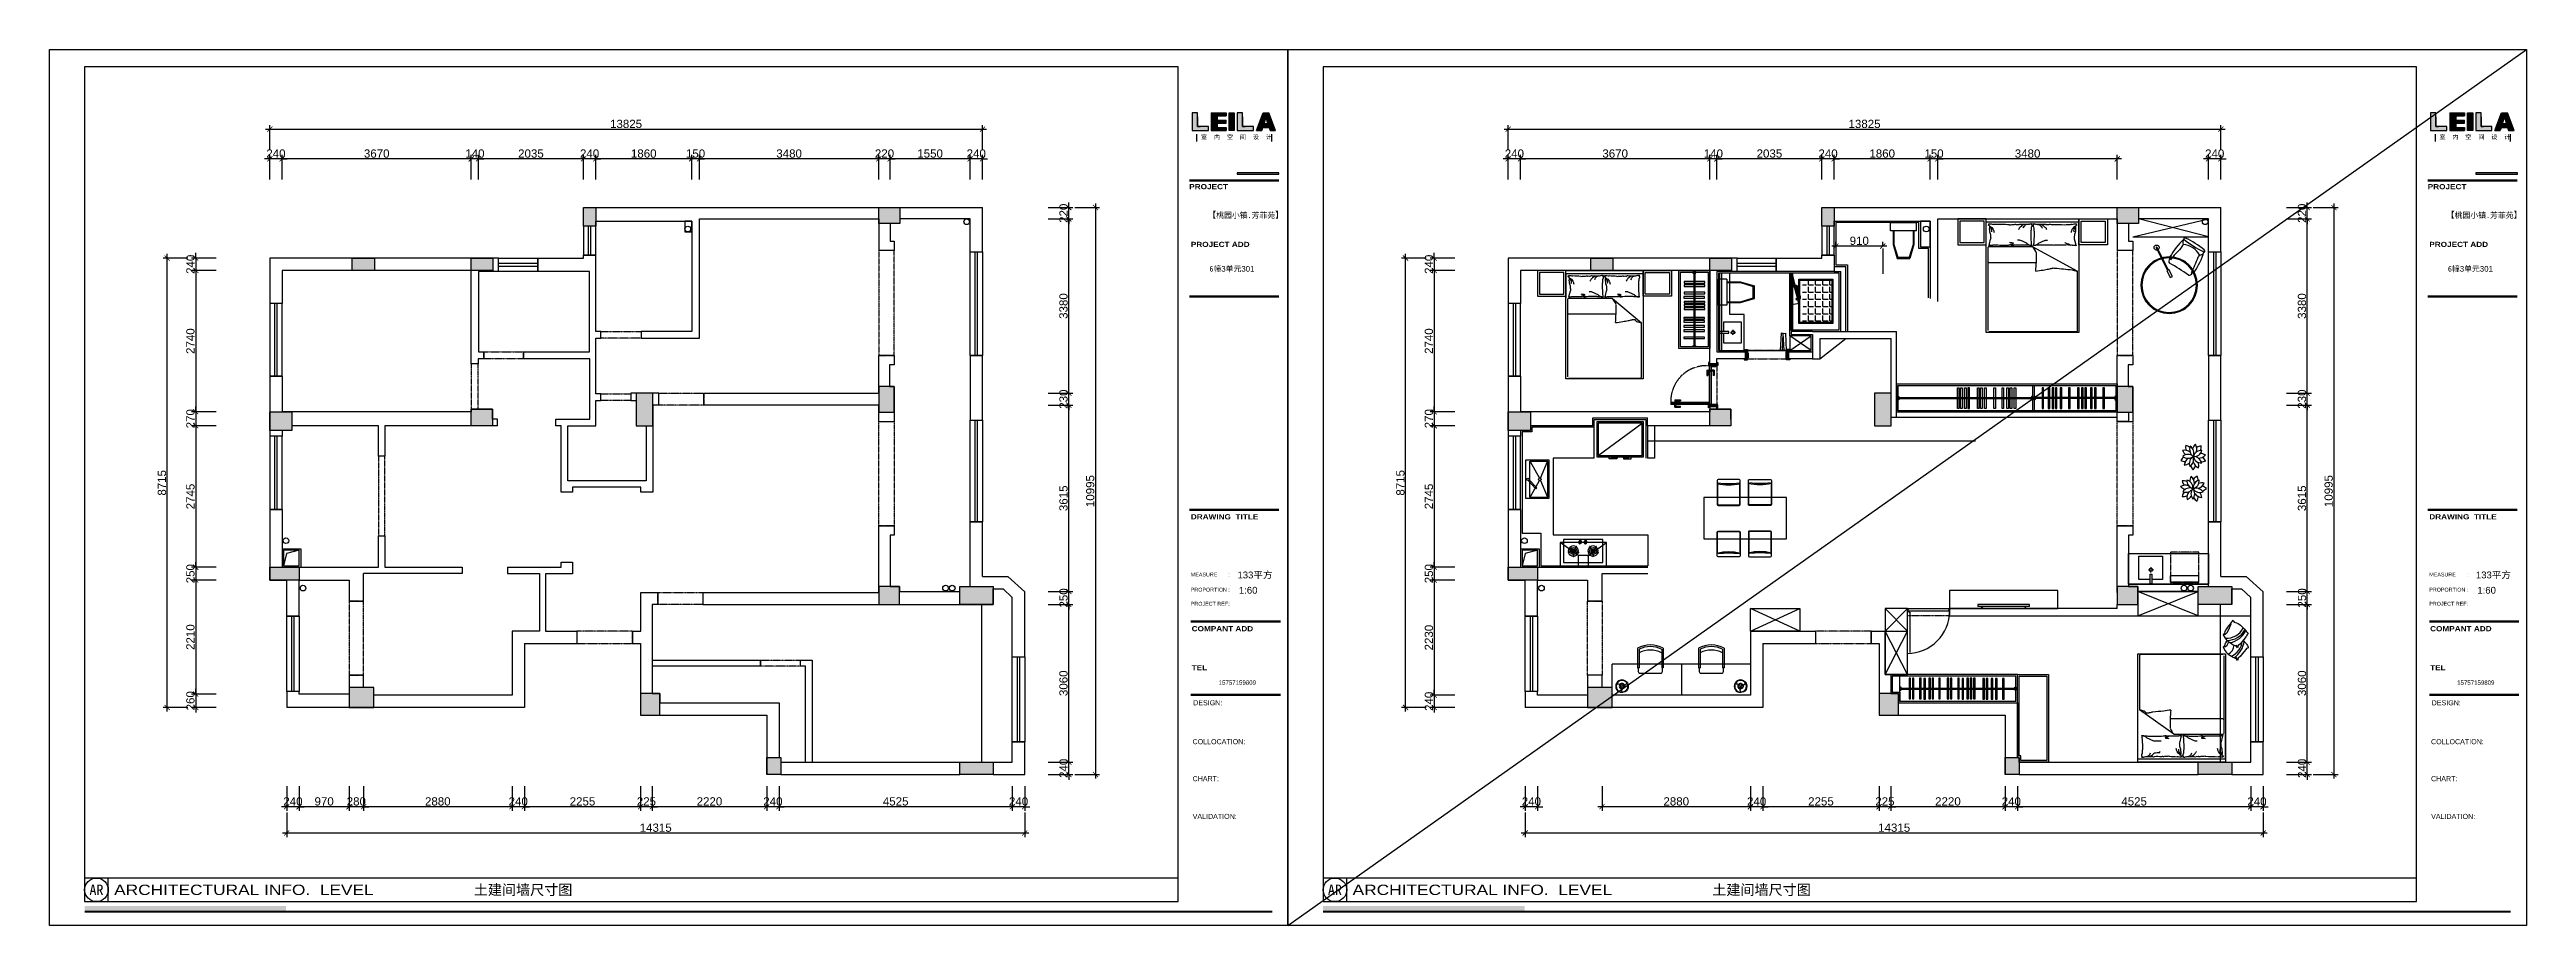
# Model space of a CAD drawing. Header units: millimetres. Extents: x 148889 to 229003, y -70503 to 111106.
# Drawn here: x 148889 to 196937, y -53516 to -36529 of the extents above; entities that cross this region are included whole.
import ezdxf
from ezdxf.enums import TextEntityAlignment as Align
from ezdxf.lldxf.tags import DXFTag

# ---------------------------------------------------------------- set-up
doc = ezdxf.new("R2010")
doc.units = ezdxf.units.MM
doc.linetypes.add('DASHED2', pattern=[0.375, 0.25, -0.125])
doc.linetypes.add('HIDDEN', pattern=[0.375, 0.25, -0.125])
for name, color, linetype in [('8', 8, 'Continuous'), ('C-门套', 16, 'Continuous'), ('F-地坪3(地台)', 6, 'Continuous'), ('P-原墙线', 7, 'Continuous'), ('P-固定家具1(到顶)', 3, 'Continuous'), ('P-固定家具2(不到顶)', 2, 'Continuous'), ('P-外部尺寸', 44, 'Continuous'), ('P-完成面', 1, 'Continuous'), ('P-新墙线', 4, 'Continuous'), ('P-洁具', 3, 'Continuous'), ('P-活动家具', 3, 'Continuous'), ('P-窗', 3, 'Continuous'), ('P-门', 1, 'Continuous'), ('P-门套', 1, 'Continuous'), ('W-图框', 251, 'Continuous'), ('大墨图框', 4, 'Continuous')]:
    doc.layers.add(name, color=color, linetype=linetype)
doc.styles.add('Arial', font='arial.ttf')
doc.styles.add('LOGO', font='arial.ttf')
doc.styles.add('LOGO-2', font='', dxfattribs={"width": 0.8})
doc.styles.add('NAME-1', font='simhei.ttf')
doc.styles.add('NAME-2', font='swisse.ttf')
doc.styles.get("Standard").update_dxf_attribs({"font": 'simhei.ttf'})
doc.styles.get('LOGO-2').set_extended_font_data('Arial Black')
tags = doc.linetypes.add('ACAD_ISO03W100', pattern=[30, 12, -18]).pattern_tags.tags
tags[6:7] = [DXFTag(74, 4), DXFTag(75, 0), DXFTag(340, '0'), DXFTag(46, 1.0), DXFTag(50, 0.0), DXFTag(44, 0.0), DXFTag(45, 0.0)]
tags[4:5] = [DXFTag(74, 4), DXFTag(75, 0), DXFTag(340, '0'), DXFTag(46, 1.0), DXFTag(50, 0.0), DXFTag(44, 0.0), DXFTag(45, 0.0)]
doc.dimstyles.new('1比80', dxfattribs={"dimscale": 80, "dimtxt": 2, "dimasz": 1.25, "dimexe": 1, "dimexo": 1, "dimgap": 0.25, "dimtad": 1, "dimdec": 0, "dimrnd": 0.005, "dimzin": 0, "dimdsep": 46, "dimtxsty": 'Arial', "dimblk": 'ARCHTICK', "dimcen": 0.125, "dimdle": 1, "dimclrd": 44, "dimclre": 44, "dimclrt": 50, "dimadec": 0, "dimazin": 0, "dimtfac": 1, "dimtdec": 0, "dimtix": 1, "dimtmove": 2, "dimatfit": 3, "dimldrblk": 'DOT', "dimfxl": 5, "dimfxlon": 1, "dimtvp": 1, "dimtolj": 1, "dimtzin": 0, "dimarcsym": 0})

msp = doc.modelspace()

# ---------------------------------------------------------------- blocks, each defined once
blk = doc.blocks.new('_ArchTick')
at = {"color": 0, "linetype": 'ByBlock', "const_width": 0.15}
blk.add_lwpolyline([(-0.5, -0.5), (0.5, 0.5)], dxfattribs=at)
blk = doc.blocks.new('*D216')
at = {"layer": 'P-外部尺寸', "color": 44, "lineweight": -2, "transparency": 16777216}
for p, q in [((191589, -50813), (191589, -51293)), ((191829, -50813), (191829, -51293)), ((191589, -51213), (191489, -51213)), ((191829, -51213), (191589, -51213)), ((191829, -51213), (191929, -51213))]:
    blk.add_line(p, q, dxfattribs=at)
at = {"layer": 'P-外部尺寸', "color": 44, "lineweight": -2, "transparency": 16777216, "xscale": 100, "yscale": 100, "zscale": 100}
blk.add_blockref('_ArchTick', (191589, -51213), dxfattribs=at)
at = {"layer": 'P-外部尺寸', "color": 44, "lineweight": -2, "transparency": 16777216, "xscale": 100, "yscale": 100, "zscale": 100, "rotation": 180}
blk.add_blockref('_ArchTick', (191829, -51213), dxfattribs=at)
at = {"layer": 'P-外部尺寸', "color": 50, "transparency": 16777216, "insert": (191709, -51111), "char_height": 160, "attachment_point": 5, "style": 'Arial'}
blk.add_mtext('\\A1;240', dxfattribs=at)
blk = doc.blocks.new('_Dot')
at = {"color": 0, "linetype": 'ByBlock', "lineweight": -2}
blk.add_line((-0.5, 0), (-1, 0), dxfattribs=at)
at = {"color": 0, "linetype": 'ByBlock', "const_width": 0.5}
blk.add_lwpolyline([(-0.25, 0, 1), (0.25, 0, 1)], format="xyb", close=True, dxfattribs=at)
blk = doc.blocks.new('*D217')
at = {"layer": 'P-外部尺寸', "color": 44, "lineweight": -2, "transparency": 16777216}
for p, q in [((187064, -50813), (187064, -51293)), ((191589, -50813), (191589, -51293)), ((191669, -51213), (186984, -51213))]:
    blk.add_line(p, q, dxfattribs=at)
at = {"layer": 'P-外部尺寸', "color": 44, "lineweight": -2, "transparency": 16777216, "xscale": 100, "yscale": 100, "zscale": 100, "rotation": 180}
blk.add_blockref('_ArchTick', (187064, -51213), dxfattribs=at)
at = {"layer": 'P-外部尺寸', "color": 44, "lineweight": -2, "transparency": 16777216, "xscale": 100, "yscale": 100, "zscale": 100}
blk.add_blockref('_ArchTick', (191589, -51213), dxfattribs=at)
at = {"layer": 'P-外部尺寸', "color": 50, "transparency": 16777216, "insert": (189326, -51111), "char_height": 160, "attachment_point": 5, "style": 'Arial'}
blk.add_mtext('\\A1;4525', dxfattribs=at)
blk = doc.blocks.new('*D218')
at = {"layer": 'P-外部尺寸', "color": 44, "lineweight": -2, "transparency": 16777216}
for p, q in [((186824, -50813), (186824, -51293)), ((187064, -50813), (187064, -51293)), ((186824, -51213), (186724, -51213)), ((187064, -51213), (186824, -51213)), ((187064, -51213), (187164, -51213))]:
    blk.add_line(p, q, dxfattribs=at)
at = {"layer": 'P-外部尺寸', "color": 44, "lineweight": -2, "transparency": 16777216, "xscale": 100, "yscale": 100, "zscale": 100}
blk.add_blockref('_ArchTick', (186824, -51213), dxfattribs=at)
at = {"layer": 'P-外部尺寸', "color": 44, "lineweight": -2, "transparency": 16777216, "xscale": 100, "yscale": 100, "zscale": 100, "rotation": 180}
blk.add_blockref('_ArchTick', (187064, -51213), dxfattribs=at)
at = {"layer": 'P-外部尺寸', "color": 50, "transparency": 16777216, "insert": (186944, -51111), "char_height": 160, "attachment_point": 5, "style": 'Arial'}
blk.add_mtext('\\A1;240', dxfattribs=at)
blk = doc.blocks.new('*D219')
at = {"layer": 'P-外部尺寸', "color": 44, "lineweight": -2, "transparency": 16777216}
for p, q in [((184604, -50813), (184604, -51293)), ((186824, -50813), (186824, -51293)), ((186904, -51213), (184524, -51213))]:
    blk.add_line(p, q, dxfattribs=at)
at = {"layer": 'P-外部尺寸', "color": 44, "lineweight": -2, "transparency": 16777216, "xscale": 100, "yscale": 100, "zscale": 100, "rotation": 180}
blk.add_blockref('_ArchTick', (184604, -51213), dxfattribs=at)
at = {"layer": 'P-外部尺寸', "color": 44, "lineweight": -2, "transparency": 16777216, "xscale": 100, "yscale": 100, "zscale": 100}
blk.add_blockref('_ArchTick', (186824, -51213), dxfattribs=at)
at = {"layer": 'P-外部尺寸', "color": 50, "transparency": 16777216, "insert": (185714, -51111), "char_height": 160, "attachment_point": 5, "style": 'Arial'}
blk.add_mtext('\\A1;2220', dxfattribs=at)
blk = doc.blocks.new('*D220')
at = {"layer": 'P-外部尺寸', "color": 44, "lineweight": -2, "transparency": 16777216}
for p, q in [((184379, -50813), (184379, -51293)), ((184604, -50813), (184604, -51293)), ((184379, -51213), (184279, -51213)), ((184604, -51213), (184379, -51213)), ((184604, -51213), (184704, -51213))]:
    blk.add_line(p, q, dxfattribs=at)
at = {"layer": 'P-外部尺寸', "color": 44, "lineweight": -2, "transparency": 16777216, "xscale": 100, "yscale": 100, "zscale": 100}
blk.add_blockref('_ArchTick', (184379, -51213), dxfattribs=at)
at = {"layer": 'P-外部尺寸', "color": 44, "lineweight": -2, "transparency": 16777216, "xscale": 100, "yscale": 100, "zscale": 100, "rotation": 180}
blk.add_blockref('_ArchTick', (184604, -51213), dxfattribs=at)
at = {"layer": 'P-外部尺寸', "color": 50, "transparency": 16777216, "insert": (184491, -51111), "char_height": 160, "attachment_point": 5, "style": 'Arial'}
blk.add_mtext('\\A1;225', dxfattribs=at)
blk = doc.blocks.new('*D221')
at = {"layer": 'P-外部尺寸', "color": 44, "lineweight": -2, "transparency": 16777216}
for p, q in [((182124, -50813), (182124, -51293)), ((184379, -50813), (184379, -51293)), ((184459, -51213), (182044, -51213))]:
    blk.add_line(p, q, dxfattribs=at)
at = {"layer": 'P-外部尺寸', "color": 44, "lineweight": -2, "transparency": 16777216, "xscale": 100, "yscale": 100, "zscale": 100, "rotation": 180}
blk.add_blockref('_ArchTick', (182124, -51213), dxfattribs=at)
at = {"layer": 'P-外部尺寸', "color": 44, "lineweight": -2, "transparency": 16777216, "xscale": 100, "yscale": 100, "zscale": 100}
blk.add_blockref('_ArchTick', (184379, -51213), dxfattribs=at)
at = {"layer": 'P-外部尺寸', "color": 50, "transparency": 16777216, "insert": (183251, -51111), "char_height": 160, "attachment_point": 5, "style": 'Arial'}
blk.add_mtext('\\A1;2255', dxfattribs=at)
blk = doc.blocks.new('*D222')
at = {"layer": 'P-外部尺寸', "color": 44, "lineweight": -2, "transparency": 16777216}
for p, q in [((181884, -50813), (181884, -51293)), ((182124, -50813), (182124, -51293)), ((181884, -51213), (181784, -51213)), ((182124, -51213), (181884, -51213)), ((182124, -51213), (182224, -51213))]:
    blk.add_line(p, q, dxfattribs=at)
at = {"layer": 'P-外部尺寸', "color": 44, "lineweight": -2, "transparency": 16777216, "xscale": 100, "yscale": 100, "zscale": 100}
blk.add_blockref('_ArchTick', (181884, -51213), dxfattribs=at)
at = {"layer": 'P-外部尺寸', "color": 44, "lineweight": -2, "transparency": 16777216, "xscale": 100, "yscale": 100, "zscale": 100, "rotation": 180}
blk.add_blockref('_ArchTick', (182124, -51213), dxfattribs=at)
at = {"layer": 'P-外部尺寸', "color": 50, "transparency": 16777216, "insert": (182004, -51111), "char_height": 160, "attachment_point": 5, "style": 'Arial'}
blk.add_mtext('\\A1;240', dxfattribs=at)
blk = doc.blocks.new('*D223')
at = {"layer": 'P-外部尺寸', "color": 44, "lineweight": -2, "transparency": 16777216}
for p, q in [((179004, -50813), (179004, -51293)), ((181884, -50813), (181884, -51293)), ((181964, -51213), (178924, -51213))]:
    blk.add_line(p, q, dxfattribs=at)
at = {"layer": 'P-外部尺寸', "color": 44, "lineweight": -2, "transparency": 16777216, "xscale": 100, "yscale": 100, "zscale": 100, "rotation": 180}
blk.add_blockref('_ArchTick', (179004, -51213), dxfattribs=at)
at = {"layer": 'P-外部尺寸', "color": 44, "lineweight": -2, "transparency": 16777216, "xscale": 100, "yscale": 100, "zscale": 100}
blk.add_blockref('_ArchTick', (181884, -51213), dxfattribs=at)
at = {"layer": 'P-外部尺寸', "color": 50, "transparency": 16777216, "insert": (180444, -51111), "char_height": 160, "attachment_point": 5, "style": 'Arial'}
blk.add_mtext('\\A1;2880', dxfattribs=at)
blk = doc.blocks.new('*D224')
at = {"layer": 'P-外部尺寸', "color": 44, "lineweight": -2, "transparency": 16777216}
for p, q in [((177514, -50813), (177514, -51293)), ((177754, -50813), (177754, -51293)), ((177514, -51213), (177414, -51213)), ((177754, -51213), (177514, -51213)), ((177754, -51213), (177854, -51213))]:
    blk.add_line(p, q, dxfattribs=at)
at = {"layer": 'P-外部尺寸', "color": 44, "lineweight": -2, "transparency": 16777216, "xscale": 100, "yscale": 100, "zscale": 100}
blk.add_blockref('_ArchTick', (177514, -51213), dxfattribs=at)
at = {"layer": 'P-外部尺寸', "color": 44, "lineweight": -2, "transparency": 16777216, "xscale": 100, "yscale": 100, "zscale": 100, "rotation": 180}
blk.add_blockref('_ArchTick', (177754, -51213), dxfattribs=at)
at = {"layer": 'P-外部尺寸', "color": 50, "transparency": 16777216, "insert": (177634, -51111), "char_height": 160, "attachment_point": 5, "style": 'Arial'}
blk.add_mtext('\\A1;240', dxfattribs=at)
blk = doc.blocks.new('*D225')
at = {"layer": 'P-外部尺寸', "color": 44, "lineweight": -2, "transparency": 16777216}
for p, q in [((177514, -51323), (177514, -51803)), ((191829, -51323), (191829, -51803)), ((177434, -51723), (191909, -51723))]:
    blk.add_line(p, q, dxfattribs=at)
at = {"layer": 'P-外部尺寸', "color": 44, "lineweight": -2, "transparency": 16777216, "xscale": 100, "yscale": 100, "zscale": 100, "rotation": 180}
blk.add_blockref('_ArchTick', (177514, -51723), dxfattribs=at)
at = {"layer": 'P-外部尺寸', "color": 44, "lineweight": -2, "transparency": 16777216, "xscale": 100, "yscale": 100, "zscale": 100}
blk.add_blockref('_ArchTick', (191829, -51723), dxfattribs=at)
at = {"layer": 'P-外部尺寸', "color": 50, "transparency": 16777216, "insert": (184671, -51621), "char_height": 160, "attachment_point": 5, "style": 'Arial'}
blk.add_mtext('\\A1;14315', dxfattribs=at)
blk = doc.blocks.new('*D226')
at = {"layer": 'P-外部尺寸', "color": 44, "lineweight": -2, "transparency": 16777216}
for p, q in [((192284, -50349), (192764, -50349)), ((192684, -50349), (192684, -50249)), ((192684, -50589), (192684, -50349)), ((192284, -50589), (192764, -50589)), ((192684, -50589), (192684, -50689))]:
    blk.add_line(p, q, dxfattribs=at)
at = {"layer": 'P-外部尺寸', "color": 44, "lineweight": -2, "transparency": 16777216, "xscale": 100, "yscale": 100, "zscale": 100}
for p, rotation in [((192684, -50349), 270), ((192684, -50589), 90)]:
    blk.add_blockref('_ArchTick', p, dxfattribs=dict(at, rotation=rotation))
at = {"layer": 'P-外部尺寸', "color": 50, "transparency": 16777216, "insert": (192583, -50469), "char_height": 160, "attachment_point": 5, "rotation": 90, "style": 'Arial'}
blk.add_mtext('\\A1;240', dxfattribs=at)
blk = doc.blocks.new('*D227')
at = {"layer": 'P-外部尺寸', "color": 44, "lineweight": -2, "transparency": 16777216}
for p, q in [((192284, -47289), (192764, -47289)), ((192684, -50429), (192684, -47209)), ((192284, -50349), (192764, -50349))]:
    blk.add_line(p, q, dxfattribs=at)
at = {"layer": 'P-外部尺寸', "color": 44, "lineweight": -2, "transparency": 16777216, "xscale": 100, "yscale": 100, "zscale": 100}
for p, rotation in [((192684, -47289), 90), ((192684, -50349), 270)]:
    blk.add_blockref('_ArchTick', p, dxfattribs=dict(at, rotation=rotation))
at = {"layer": 'P-外部尺寸', "color": 50, "transparency": 16777216, "insert": (192582, -48819), "char_height": 160, "attachment_point": 5, "rotation": 90, "style": 'Arial'}
blk.add_mtext('\\A1;3060', dxfattribs=at)
blk = doc.blocks.new('*D228')
at = {"layer": 'P-外部尺寸', "color": 44, "lineweight": -2, "transparency": 16777216}
for p, q in [((192284, -47039), (192764, -47039)), ((192684, -47039), (192684, -46939)), ((192684, -47289), (192684, -47039)), ((192284, -47289), (192764, -47289)), ((192684, -47289), (192684, -47389))]:
    blk.add_line(p, q, dxfattribs=at)
at = {"layer": 'P-外部尺寸', "color": 44, "lineweight": -2, "transparency": 16777216, "xscale": 100, "yscale": 100, "zscale": 100}
for p, rotation in [((192684, -47039), 270), ((192684, -47289), 90)]:
    blk.add_blockref('_ArchTick', p, dxfattribs=dict(at, rotation=rotation))
at = {"layer": 'P-外部尺寸', "color": 50, "transparency": 16777216, "insert": (192583, -47164), "char_height": 160, "attachment_point": 5, "rotation": 90, "style": 'Arial'}
blk.add_mtext('\\A1;250', dxfattribs=at)
blk = doc.blocks.new('*D229')
at = {"layer": 'P-外部尺寸', "color": 44, "lineweight": -2, "transparency": 16777216}
for p, q in [((192284, -43424), (192764, -43424)), ((192684, -47119), (192684, -43344)), ((192284, -47039), (192764, -47039))]:
    blk.add_line(p, q, dxfattribs=at)
at = {"layer": 'P-外部尺寸', "color": 44, "lineweight": -2, "transparency": 16777216, "xscale": 100, "yscale": 100, "zscale": 100}
for p, rotation in [((192684, -43424), 90), ((192684, -47039), 270)]:
    blk.add_blockref('_ArchTick', p, dxfattribs=dict(at, rotation=rotation))
at = {"layer": 'P-外部尺寸', "color": 50, "transparency": 16777216, "insert": (192582, -45232), "char_height": 160, "attachment_point": 5, "rotation": 90, "style": 'Arial'}
blk.add_mtext('\\A1;3615', dxfattribs=at)
blk = doc.blocks.new('*D230')
at = {"layer": 'P-外部尺寸', "color": 44, "lineweight": -2, "transparency": 16777216}
for p, q in [((192284, -43194), (192764, -43194)), ((192684, -43194), (192684, -43094)), ((192684, -43424), (192684, -43194)), ((192284, -43424), (192764, -43424)), ((192684, -43424), (192684, -43524))]:
    blk.add_line(p, q, dxfattribs=at)
at = {"layer": 'P-外部尺寸', "color": 44, "lineweight": -2, "transparency": 16777216, "xscale": 100, "yscale": 100, "zscale": 100}
for p, rotation in [((192684, -43194), 270), ((192684, -43424), 90)]:
    blk.add_blockref('_ArchTick', p, dxfattribs=dict(at, rotation=rotation))
at = {"layer": 'P-外部尺寸', "color": 50, "transparency": 16777216, "insert": (192582, -43309), "char_height": 160, "attachment_point": 5, "rotation": 90, "style": 'Arial'}
blk.add_mtext('\\A1;230', dxfattribs=at)
blk = doc.blocks.new('*D231')
at = {"layer": 'P-外部尺寸', "color": 44, "lineweight": -2, "transparency": 16777216}
for p, q in [((192284, -39814), (192764, -39814)), ((192684, -43274), (192684, -39734)), ((192284, -43194), (192764, -43194))]:
    blk.add_line(p, q, dxfattribs=at)
at = {"layer": 'P-外部尺寸', "color": 44, "lineweight": -2, "transparency": 16777216, "xscale": 100, "yscale": 100, "zscale": 100}
for p, rotation in [((192684, -39814), 90), ((192684, -43194), 270)]:
    blk.add_blockref('_ArchTick', p, dxfattribs=dict(at, rotation=rotation))
at = {"layer": 'P-外部尺寸', "color": 50, "transparency": 16777216, "insert": (192582, -41504), "char_height": 160, "attachment_point": 5, "rotation": 90, "style": 'Arial'}
blk.add_mtext('\\A1;3380', dxfattribs=at)
blk = doc.blocks.new('*D232')
at = {"layer": 'P-外部尺寸', "color": 44, "lineweight": -2, "transparency": 16777216}
for p, q in [((192284, -39594), (192764, -39594)), ((192284, -39814), (192764, -39814)), ((192684, -39594), (192684, -39494)), ((192684, -39814), (192684, -39594)), ((192684, -39814), (192684, -39914))]:
    blk.add_line(p, q, dxfattribs=at)
at = {"layer": 'P-外部尺寸', "color": 44, "lineweight": -2, "transparency": 16777216, "xscale": 100, "yscale": 100, "zscale": 100}
for p, rotation in [((192684, -39594), 270), ((192684, -39814), 90)]:
    blk.add_blockref('_ArchTick', p, dxfattribs=dict(at, rotation=rotation))
at = {"layer": 'P-外部尺寸', "color": 50, "transparency": 16777216, "insert": (192583, -39704), "char_height": 160, "attachment_point": 5, "rotation": 90, "style": 'Arial'}
blk.add_mtext('\\A1;220', dxfattribs=at)
blk = doc.blocks.new('*D233')
at = {"layer": 'P-外部尺寸', "color": 44, "lineweight": -2, "transparency": 16777216}
for p, q in [((192802, -39594), (193282, -39594)), ((193202, -39514), (193202, -50669)), ((192802, -50589), (193282, -50589))]:
    blk.add_line(p, q, dxfattribs=at)
at = {"layer": 'P-外部尺寸', "color": 44, "lineweight": -2, "transparency": 16777216, "xscale": 100, "yscale": 100, "zscale": 100}
for p, rotation in [((193202, -39594), 90), ((193202, -50589), 270)]:
    blk.add_blockref('_ArchTick', p, dxfattribs=dict(at, rotation=rotation))
at = {"layer": 'P-外部尺寸', "color": 50, "transparency": 16777216, "insert": (193100, -45092), "char_height": 160, "attachment_point": 5, "rotation": 90, "style": 'Arial'}
blk.add_mtext('\\A1;10995', dxfattribs=at)
blk = doc.blocks.new('*D234')
at = {"layer": 'P-外部尺寸', "color": 44, "lineweight": -2, "transparency": 16777216}
for p, q in [((190769, -38649), (190669, -38649)), ((190769, -39049), (190769, -38569)), ((191009, -38649), (190769, -38649)), ((191009, -39049), (191009, -38569)), ((191009, -38649), (191109, -38649))]:
    blk.add_line(p, q, dxfattribs=at)
at = {"layer": 'P-外部尺寸', "color": 44, "lineweight": -2, "transparency": 16777216, "xscale": 100, "yscale": 100, "zscale": 100}
blk.add_blockref('_ArchTick', (190769, -38649), dxfattribs=at)
at = {"layer": 'P-外部尺寸', "color": 44, "lineweight": -2, "transparency": 16777216, "xscale": 100, "yscale": 100, "zscale": 100, "rotation": 180}
blk.add_blockref('_ArchTick', (191009, -38649), dxfattribs=at)
at = {"layer": 'P-外部尺寸', "color": 50, "transparency": 16777216, "insert": (190889, -38547), "char_height": 160, "attachment_point": 5, "style": 'Arial'}
blk.add_mtext('\\A1;240', dxfattribs=at)
blk = doc.blocks.new('*D235')
at = {"layer": 'P-固定家具1(到顶)', "color": 44, "lineweight": -2, "transparency": 16777216}
for p, q in [((189079, -38649), (185439, -38649)), ((185519, -39049), (185519, -38569)), ((188999, -39049), (188999, -38569))]:
    blk.add_line(p, q, dxfattribs=at)
at = {"layer": 'P-固定家具1(到顶)', "color": 44, "lineweight": -2, "transparency": 16777216, "xscale": 100, "yscale": 100, "zscale": 100, "rotation": 180}
blk.add_blockref('_ArchTick', (185519, -38649), dxfattribs=at)
at = {"layer": 'P-固定家具1(到顶)', "color": 44, "lineweight": -2, "transparency": 16777216, "xscale": 100, "yscale": 100, "zscale": 100}
blk.add_blockref('_ArchTick', (188999, -38649), dxfattribs=at)
at = {"layer": 'P-固定家具1(到顶)', "color": 50, "transparency": 16777216, "insert": (187259, -38547), "char_height": 160, "attachment_point": 5, "style": 'Arial'}
blk.add_mtext('\\A1;3480', dxfattribs=at)
blk = doc.blocks.new('*D236')
at = {"layer": 'P-外部尺寸', "color": 44, "lineweight": -2, "transparency": 16777216}
for p, q in [((185369, -38649), (185269, -38649)), ((185369, -39049), (185369, -38569)), ((185519, -38649), (185369, -38649)), ((185519, -39049), (185519, -38569)), ((185519, -38649), (185619, -38649))]:
    blk.add_line(p, q, dxfattribs=at)
at = {"layer": 'P-外部尺寸', "color": 44, "lineweight": -2, "transparency": 16777216, "xscale": 100, "yscale": 100, "zscale": 100}
blk.add_blockref('_ArchTick', (185369, -38649), dxfattribs=at)
at = {"layer": 'P-外部尺寸', "color": 44, "lineweight": -2, "transparency": 16777216, "xscale": 100, "yscale": 100, "zscale": 100, "rotation": 180}
blk.add_blockref('_ArchTick', (185519, -38649), dxfattribs=at)
at = {"layer": 'P-外部尺寸', "color": 50, "transparency": 16777216, "insert": (185444, -38547), "char_height": 160, "attachment_point": 5, "style": 'Arial'}
blk.add_mtext('\\A1;150', dxfattribs=at)
blk = doc.blocks.new('*D237')
at = {"layer": 'P-外部尺寸', "color": 44, "lineweight": -2, "transparency": 16777216}
for p, q in [((185449, -38649), (183429, -38649)), ((183509, -39049), (183509, -38569)), ((185369, -39049), (185369, -38569))]:
    blk.add_line(p, q, dxfattribs=at)
at = {"layer": 'P-外部尺寸', "color": 44, "lineweight": -2, "transparency": 16777216, "xscale": 100, "yscale": 100, "zscale": 100, "rotation": 180}
blk.add_blockref('_ArchTick', (183509, -38649), dxfattribs=at)
at = {"layer": 'P-外部尺寸', "color": 44, "lineweight": -2, "transparency": 16777216, "xscale": 100, "yscale": 100, "zscale": 100}
blk.add_blockref('_ArchTick', (185369, -38649), dxfattribs=at)
at = {"layer": 'P-外部尺寸', "color": 50, "transparency": 16777216, "insert": (184439, -38547), "char_height": 160, "attachment_point": 5, "style": 'Arial'}
blk.add_mtext('\\A1;1860', dxfattribs=at)
blk = doc.blocks.new('*D238')
at = {"layer": 'P-外部尺寸', "color": 44, "lineweight": -2, "transparency": 16777216}
for p, q in [((183269, -38649), (183169, -38649)), ((183269, -39049), (183269, -38569)), ((183509, -38649), (183269, -38649)), ((183509, -39049), (183509, -38569)), ((183509, -38649), (183609, -38649))]:
    blk.add_line(p, q, dxfattribs=at)
at = {"layer": 'P-外部尺寸', "color": 44, "lineweight": -2, "transparency": 16777216, "xscale": 100, "yscale": 100, "zscale": 100}
blk.add_blockref('_ArchTick', (183269, -38649), dxfattribs=at)
at = {"layer": 'P-外部尺寸', "color": 44, "lineweight": -2, "transparency": 16777216, "xscale": 100, "yscale": 100, "zscale": 100, "rotation": 180}
blk.add_blockref('_ArchTick', (183509, -38649), dxfattribs=at)
at = {"layer": 'P-外部尺寸', "color": 50, "transparency": 16777216, "insert": (183389, -38547), "char_height": 160, "attachment_point": 5, "style": 'Arial'}
blk.add_mtext('\\A1;240', dxfattribs=at)
blk = doc.blocks.new('*D239')
at = {"layer": 'P-外部尺寸', "color": 44, "lineweight": -2, "transparency": 16777216}
for p, q in [((183349, -38649), (181154, -38649)), ((181234, -39049), (181234, -38569)), ((183269, -39049), (183269, -38569))]:
    blk.add_line(p, q, dxfattribs=at)
at = {"layer": 'P-外部尺寸', "color": 44, "lineweight": -2, "transparency": 16777216, "xscale": 100, "yscale": 100, "zscale": 100, "rotation": 180}
blk.add_blockref('_ArchTick', (181234, -38649), dxfattribs=at)
at = {"layer": 'P-外部尺寸', "color": 44, "lineweight": -2, "transparency": 16777216, "xscale": 100, "yscale": 100, "zscale": 100}
blk.add_blockref('_ArchTick', (183269, -38649), dxfattribs=at)
at = {"layer": 'P-外部尺寸', "color": 50, "transparency": 16777216, "insert": (182251, -38547), "char_height": 160, "attachment_point": 5, "style": 'Arial'}
blk.add_mtext('\\A1;2035', dxfattribs=at)
blk = doc.blocks.new('*D240')
at = {"layer": 'P-外部尺寸', "color": 44, "lineweight": -2, "transparency": 16777216}
for p, q in [((181094, -38649), (180994, -38649)), ((181094, -39049), (181094, -38569)), ((181234, -38649), (181094, -38649)), ((181234, -39049), (181234, -38569)), ((181234, -38649), (181334, -38649))]:
    blk.add_line(p, q, dxfattribs=at)
at = {"layer": 'P-外部尺寸', "color": 44, "lineweight": -2, "transparency": 16777216, "xscale": 100, "yscale": 100, "zscale": 100}
blk.add_blockref('_ArchTick', (181094, -38649), dxfattribs=at)
at = {"layer": 'P-外部尺寸', "color": 44, "lineweight": -2, "transparency": 16777216, "xscale": 100, "yscale": 100, "zscale": 100, "rotation": 180}
blk.add_blockref('_ArchTick', (181234, -38649), dxfattribs=at)
at = {"layer": 'P-外部尺寸', "color": 50, "transparency": 16777216, "insert": (181164, -38547), "char_height": 160, "attachment_point": 5, "style": 'Arial'}
blk.add_mtext('\\A1;140', dxfattribs=at)
blk = doc.blocks.new('*D241')
at = {"layer": 'P-外部尺寸', "color": 44, "lineweight": -2, "transparency": 16777216}
for p, q in [((181174, -38649), (177344, -38649)), ((177424, -39049), (177424, -38569)), ((181094, -39049), (181094, -38569))]:
    blk.add_line(p, q, dxfattribs=at)
at = {"layer": 'P-外部尺寸', "color": 44, "lineweight": -2, "transparency": 16777216, "xscale": 100, "yscale": 100, "zscale": 100, "rotation": 180}
blk.add_blockref('_ArchTick', (177424, -38649), dxfattribs=at)
at = {"layer": 'P-外部尺寸', "color": 44, "lineweight": -2, "transparency": 16777216, "xscale": 100, "yscale": 100, "zscale": 100}
blk.add_blockref('_ArchTick', (181094, -38649), dxfattribs=at)
at = {"layer": 'P-外部尺寸', "color": 50, "transparency": 16777216, "insert": (179259, -38547), "char_height": 160, "attachment_point": 5, "style": 'Arial'}
blk.add_mtext('\\A1;3670', dxfattribs=at)
blk = doc.blocks.new('*D242')
at = {"layer": 'P-外部尺寸', "color": 44, "lineweight": -2, "transparency": 16777216}
for p, q in [((177184, -38649), (177084, -38649)), ((177184, -39049), (177184, -38569)), ((177424, -38649), (177184, -38649)), ((177424, -39049), (177424, -38569)), ((177424, -38649), (177524, -38649))]:
    blk.add_line(p, q, dxfattribs=at)
at = {"layer": 'P-外部尺寸', "color": 44, "lineweight": -2, "transparency": 16777216, "xscale": 100, "yscale": 100, "zscale": 100}
blk.add_blockref('_ArchTick', (177184, -38649), dxfattribs=at)
at = {"layer": 'P-外部尺寸', "color": 44, "lineweight": -2, "transparency": 16777216, "xscale": 100, "yscale": 100, "zscale": 100, "rotation": 180}
blk.add_blockref('_ArchTick', (177424, -38649), dxfattribs=at)
at = {"layer": 'P-外部尺寸', "color": 50, "transparency": 16777216, "insert": (177304, -38547), "char_height": 160, "attachment_point": 5, "style": 'Arial'}
blk.add_mtext('\\A1;240', dxfattribs=at)
blk = doc.blocks.new('*D243')
at = {"layer": 'P-外部尺寸', "color": 44, "lineweight": -2, "transparency": 16777216}
for p, q in [((176148, -40574), (175668, -40574)), ((176148, -40814), (175668, -40814)), ((175748, -40574), (175748, -40474)), ((175748, -40574), (175748, -40814)), ((175748, -40814), (175748, -40914))]:
    blk.add_line(p, q, dxfattribs=at)
at = {"layer": 'P-外部尺寸', "color": 44, "lineweight": -2, "transparency": 16777216, "xscale": 100, "yscale": 100, "zscale": 100}
for p, rotation in [((175748, -40574), 270), ((175748, -40814), 90)]:
    blk.add_blockref('_ArchTick', p, dxfattribs=dict(at, rotation=rotation))
at = {"layer": 'P-外部尺寸', "color": 50, "transparency": 16777216, "insert": (175646, -40694), "char_height": 160, "attachment_point": 5, "rotation": 90, "style": 'Arial'}
blk.add_mtext('\\A1;240', dxfattribs=at)
blk = doc.blocks.new('*D244')
at = {"layer": 'P-外部尺寸', "color": 44, "lineweight": -2, "transparency": 16777216}
for p, q in [((176148, -40814), (175668, -40814)), ((175748, -40734), (175748, -43634)), ((176148, -43554), (175668, -43554))]:
    blk.add_line(p, q, dxfattribs=at)
at = {"layer": 'P-外部尺寸', "color": 44, "lineweight": -2, "transparency": 16777216, "xscale": 100, "yscale": 100, "zscale": 100}
for p, rotation in [((175748, -40814), 90), ((175748, -43554), 270)]:
    blk.add_blockref('_ArchTick', p, dxfattribs=dict(at, rotation=rotation))
at = {"layer": 'P-外部尺寸', "color": 50, "transparency": 16777216, "insert": (175646, -42184), "char_height": 160, "attachment_point": 5, "rotation": 90, "style": 'Arial'}
blk.add_mtext('\\A1;2740', dxfattribs=at)
blk = doc.blocks.new('*D245')
at = {"layer": 'P-外部尺寸', "color": 44, "lineweight": -2, "transparency": 16777216}
for p, q in [((176148, -43554), (175668, -43554)), ((175748, -43554), (175748, -43454)), ((175748, -43554), (175748, -43824)), ((176148, -43824), (175668, -43824)), ((175748, -43824), (175748, -43924))]:
    blk.add_line(p, q, dxfattribs=at)
at = {"layer": 'P-外部尺寸', "color": 44, "lineweight": -2, "transparency": 16777216, "xscale": 100, "yscale": 100, "zscale": 100}
for p, rotation in [((175748, -43554), 270), ((175748, -43824), 90)]:
    blk.add_blockref('_ArchTick', p, dxfattribs=dict(at, rotation=rotation))
at = {"layer": 'P-外部尺寸', "color": 50, "transparency": 16777216, "insert": (175646, -43689), "char_height": 160, "attachment_point": 5, "rotation": 90, "style": 'Arial'}
blk.add_mtext('\\A1;270', dxfattribs=at)
blk = doc.blocks.new('*D246')
at = {"layer": 'P-外部尺寸', "color": 44, "lineweight": -2, "transparency": 16777216}
for p, q in [((176148, -43824), (175668, -43824)), ((175748, -43744), (175748, -46649)), ((176148, -46569), (175668, -46569))]:
    blk.add_line(p, q, dxfattribs=at)
at = {"layer": 'P-外部尺寸', "color": 44, "lineweight": -2, "transparency": 16777216, "xscale": 100, "yscale": 100, "zscale": 100}
for p, rotation in [((175748, -43824), 90), ((175748, -46569), 270)]:
    blk.add_blockref('_ArchTick', p, dxfattribs=dict(at, rotation=rotation))
at = {"layer": 'P-外部尺寸', "color": 50, "transparency": 16777216, "insert": (175646, -45197), "char_height": 160, "attachment_point": 5, "rotation": 90, "style": 'Arial'}
blk.add_mtext('\\A1;2745', dxfattribs=at)
blk = doc.blocks.new('*D247')
at = {"layer": 'P-外部尺寸', "color": 44, "lineweight": -2, "transparency": 16777216}
for p, q in [((176148, -46569), (175668, -46569)), ((175748, -46569), (175748, -46469)), ((175748, -46569), (175748, -46819)), ((176148, -46819), (175668, -46819)), ((175748, -46819), (175748, -46919))]:
    blk.add_line(p, q, dxfattribs=at)
at = {"layer": 'P-外部尺寸', "color": 44, "lineweight": -2, "transparency": 16777216, "xscale": 100, "yscale": 100, "zscale": 100}
for p, rotation in [((175748, -46569), 270), ((175748, -46819), 90)]:
    blk.add_blockref('_ArchTick', p, dxfattribs=dict(at, rotation=rotation))
at = {"layer": 'P-外部尺寸', "color": 50, "transparency": 16777216, "insert": (175646, -46694), "char_height": 160, "attachment_point": 5, "rotation": 90, "style": 'Arial'}
blk.add_mtext('\\A1;250', dxfattribs=at)
blk = doc.blocks.new('*D248')
at = {"layer": 'P-外部尺寸', "color": 44, "lineweight": -2, "transparency": 16777216}
for p, q in [((176148, -46819), (175668, -46819)), ((175748, -46739), (175748, -49129)), ((176148, -49049), (175668, -49049))]:
    blk.add_line(p, q, dxfattribs=at)
at = {"layer": 'P-外部尺寸', "color": 44, "lineweight": -2, "transparency": 16777216, "xscale": 100, "yscale": 100, "zscale": 100}
for p, rotation in [((175748, -46819), 90), ((175748, -49049), 270)]:
    blk.add_blockref('_ArchTick', p, dxfattribs=dict(at, rotation=rotation))
at = {"layer": 'P-外部尺寸', "color": 50, "transparency": 16777216, "insert": (175646, -47934), "char_height": 160, "attachment_point": 5, "rotation": 90, "style": 'Arial'}
blk.add_mtext('\\A1;2230', dxfattribs=at)
blk = doc.blocks.new('*D249')
at = {"layer": 'P-外部尺寸', "color": 44, "lineweight": -2, "transparency": 16777216}
for p, q in [((175748, -49049), (175748, -48949)), ((176148, -49049), (175668, -49049)), ((176148, -49289), (175668, -49289)), ((175748, -49049), (175748, -49289)), ((175748, -49289), (175748, -49389))]:
    blk.add_line(p, q, dxfattribs=at)
at = {"layer": 'P-外部尺寸', "color": 44, "lineweight": -2, "transparency": 16777216, "xscale": 100, "yscale": 100, "zscale": 100}
for p, rotation in [((175748, -49049), 270), ((175748, -49289), 90)]:
    blk.add_blockref('_ArchTick', p, dxfattribs=dict(at, rotation=rotation))
at = {"layer": 'P-外部尺寸', "color": 50, "transparency": 16777216, "insert": (175646, -49169), "char_height": 160, "attachment_point": 5, "rotation": 90, "style": 'Arial'}
blk.add_mtext('\\A1;240', dxfattribs=at)
blk = doc.blocks.new('*D250')
at = {"layer": 'P-外部尺寸', "color": 44, "lineweight": -2, "transparency": 16777216}
for p, q in [((175594, -40574), (175114, -40574)), ((175194, -49369), (175194, -40494)), ((175594, -49289), (175114, -49289))]:
    blk.add_line(p, q, dxfattribs=at)
at = {"layer": 'P-外部尺寸', "color": 44, "lineweight": -2, "transparency": 16777216, "xscale": 100, "yscale": 100, "zscale": 100}
for p, rotation in [((175194, -40574), 90), ((175194, -49289), 270)]:
    blk.add_blockref('_ArchTick', p, dxfattribs=dict(at, rotation=rotation))
at = {"layer": 'P-外部尺寸', "color": 50, "transparency": 16777216, "insert": (175093, -44932), "char_height": 160, "attachment_point": 5, "rotation": 90, "style": 'Arial'}
blk.add_mtext('\\A1;8715', dxfattribs=at)
blk = doc.blocks.new('*D251')
at = {"layer": 'P-外部尺寸', "color": 44, "lineweight": -2, "transparency": 16777216}
for p, q in [((177104, -38074), (191089, -38074)), ((177184, -38474), (177184, -37994)), ((191009, -38474), (191009, -37994))]:
    blk.add_line(p, q, dxfattribs=at)
at = {"layer": 'P-外部尺寸', "color": 44, "lineweight": -2, "transparency": 16777216, "xscale": 100, "yscale": 100, "zscale": 100, "rotation": 180}
blk.add_blockref('_ArchTick', (177184, -38074), dxfattribs=at)
at = {"layer": 'P-外部尺寸', "color": 44, "lineweight": -2, "transparency": 16777216, "xscale": 100, "yscale": 100, "zscale": 100}
blk.add_blockref('_ArchTick', (191009, -38074), dxfattribs=at)
at = {"layer": 'P-外部尺寸', "color": 50, "transparency": 16777216, "insert": (184096, -37972), "char_height": 160, "attachment_point": 5, "style": 'Arial'}
blk.add_mtext('\\A1;13825', dxfattribs=at)
blk = doc.blocks.new('A$C10130CDA')
at = {"layer": 'P-门'}
for p, q in [((0, 0), (0, 30)), ((0, 30), (20, 30)), ((820, 0), (0, 0)), ((20, 30), (20, 50)), ((20, 50), (800, 50)), ((800, 50), (800, 30)), ((800, 30), (820, 30)), ((820, 30), (820, 0))]:
    blk.add_line(p, q, dxfattribs=at)
blk = doc.blocks.new('A$C6DFF2702')
for p, q in [((0, 40), (1000, 40)), ((63, 40), (105, 0)), ((937, 40), (895, 0))]:
    blk.add_line(p, q)
for points in [[(0, 40), (0, 80), (1000, 80), (1000, 40)], [(895, 0), (105, 0)]]:
    blk.add_lwpolyline(points)
blk = doc.blocks.new('A$C435F4F1D')
at = {"layer": 'P-活动家具', "xscale": -1}
blk.add_blockref('A$C6DFF2702', (1000, 0), dxfattribs=at)
blk = doc.blocks.new('A$C77B95984')
at = {"color": 252, "ltscale": 120}
for p, q in [((0, 187), (22, 192)), ((23, 166), (0, 187)), ((22, 192), (37, 207)), ((60, 139), (23, 166)), ((37, 207), (47, 252)), ((47, 252), (61, 286)), ((49, 148), (84, 122)), ((61, 286), (94, 331)), ((84, 122), (110, 100)), ((94, 331), (127, 366)), ((110, 100), (141, 79)), ((127, 366), (163, 404)), ((141, 79), (171, 64)), ((163, 404), (192, 434)), ((171, 64), (198, 46)), ((198, 46), (228, 32)), ((228, 32), (258, 25)), ((258, 25), (288, 0)), ((288, 1), (353, 42)), ((319, 444), (361, 408)), ((353, 42), (380, 64)), ((361, 408), (407, 372)), ((380, 64), (417, 103)), ((386, 389), (405, 410)), ((394, 79), (413, 70)), ((405, 410), (434, 440)), ((407, 372), (452, 340)), ((413, 70), (440, 52)), ((417, 103), (456, 164)), ((487, 83), (424, 115)), ((440, 52), (470, 38)), ((452, 340), (491, 296)), ((456, 164), (478, 202)), ((470, 38), (500, 31)), ((478, 202), (492, 236)), ((536, 282), (480, 262)), ((514, 54), (487, 83)), ((491, 296), (536, 282)), ((492, 236), (503, 270)), ((496, 247), (492, 236)), ((508, 263), (496, 247)), ((500, 31), (530, 6)), ((536, 282), (508, 263)), ((530, 6), (514, 54)), ((530, 7), (595, 47)), ((561, 449), (603, 414)), ((595, 47), (622, 70)), ((603, 414), (649, 378)), ((622, 70), (659, 108)), ((649, 378), (694, 345)), ((659, 108), (698, 170)), ((694, 345), (733, 301)), ((698, 170), (720, 208)), ((720, 208), (734, 242)), ((778, 288), (722, 268)), ((733, 301), (778, 288)), ((734, 242), (745, 276)), ((738, 253), (734, 242)), ((750, 269), (738, 253)), ((778, 288), (750, 269))]:
    blk.add_line(p, q, dxfattribs=at)
at = {"color": 252}
for p, q in [((117, 134), (72, 152)), ((181, 109), (117, 134)), ((245, 77), (181, 109)), ((272, 48), (245, 77)), ((288, 0), (272, 48))]:
    blk.add_line(p, q, dxfattribs=at)
at = {"color": 252, "ltscale": 120}
for centre, radius, start, end in [((-3, 61), 356, 356.8963, 65.524), ((0, 62), 398, 3.034, 63.5833), ((42, 63), 401, 10.3466, 68.0377)]:
    blk.add_arc(centre, radius, start, end, dxfattribs=at)
at = {"color": 252}
for centre, radius, start, end in [((361, -40), 452, 35.8909, 84.3926), ((378, 20), 354, 25.1489, 85.3782), ((480, 19), 200, 26.4599, 88.5144)]:
    blk.add_arc(centre, radius, start, end, dxfattribs=at)
at = {"color": 252, "ltscale": 120}
for points, knots in [([(192, 434), (207, 445), (226, 460), (243, 478), (248, 483)], [0, 0, 0, 0, 53.615527, 73.759118, 73.759118, 73.759118, 73.759118]), ([(248, 483), (259, 475), (281, 458), (307, 448), (319, 444)], [0, 0, 0, 0, 42.350236, 81.851055, 81.851055, 81.851055, 81.851055]), ([(434, 440), (447, 451), (471, 471), (536, 504), (531, 466), (548, 457), (561, 449)], [0, 0, 0, 0, 61.510805, 111.422185, 121.590049, 161.394204, 161.394204, 161.394204, 161.394204])]:
    blk.add_open_spline(points, degree=3, knots=knots, dxfattribs=at)
blk = doc.blocks.new('A$C32C90617')
at = {"layer": 'P-活动家具'}
for p, q in [((900, 680), (0, 680)), ((0, 680), (0, 0)), ((239, 718), (239, 680)), ((387, 718), (239, 718)), ((239, 680), (387, 680)), ((387, 680), (387, 718)), ((513, 718), (661, 718)), ((513, 680), (513, 718)), ((661, 680), (513, 680)), ((661, 718), (661, 680)), ((900, 0), (900, 680)), ((0, 0), (900, 0))]:
    blk.add_line(p, q, dxfattribs=at)
at = {"layer": 'P-活动家具', "color": 252}
for p, q in [((875, 655), (25, 655)), ((875, 655), (25, 25)), ((25, 655), (25, 25)), ((283, 699), (283, 680)), ((394, 699), (283, 699)), ((394, 680), (394, 699)), ((506, 699), (617, 699)), ((506, 680), (506, 699)), ((617, 699), (617, 680)), ((875, 25), (875, 655)), ((25, 25), (875, 25))]:
    blk.add_line(p, q, dxfattribs=at)
blk = doc.blocks.new('A$C4DF24944')
at = {"layer": 'P-活动家具'}
for p, q in [((900, 510), (0, 510)), ((0, 510), (0, 60)), ((350, 510), (350, 310)), ((550, 310), (550, 510)), ((900, 60), (900, 510)), ((350, 310), (0, 60)), ((0, 60), (900, 60)), ((830, 450), (70, 450)), ((70, 450), (70, 0)), ((70, 0), (830, 0)), ((350, 310), (550, 310)), ((350, 0), (550, 0)), ((550, 310), (900, 60)), ((830, 0), (830, 450))]:
    blk.add_line(p, q, dxfattribs=at)
at = {"layer": 'P-活动家具', "color": 252}
for p, q in [((195, 244), (157, 257)), ((196, 247), (158, 260)), ((219, 171), (195, 138)), ((222, 169), (198, 136)), ((258, 293), (258, 333)), ((262, 293), (262, 333)), ((298, 169), (322, 136)), ((301, 171), (325, 138)), ((324, 247), (362, 260)), ((325, 244), (363, 257)), ((380, 51), (377, 51)), ((380, 48), (377, 48)), ((407, 67), (407, 33)), ((408, 80), (408, 83)), ((410, 20), (410, 17)), ((411, 80), (411, 83)), ((413, 67), (413, 33)), ((431, 71), (433, 73)), ((485, 51), (482, 51)), ((485, 48), (482, 48)), ((512, 67), (512, 33)), ((513, 80), (513, 83)), ((515, 20), (515, 17)), ((516, 80), (516, 83)), ((518, 67), (518, 33)), ((536, 71), (538, 73)), ((575, 244), (537, 257)), ((576, 247), (538, 260)), ((599, 171), (575, 138)), ((602, 169), (578, 136)), ((638, 293), (638, 333)), ((642, 293), (642, 333)), ((678, 169), (702, 136)), ((681, 171), (705, 138)), ((704, 247), (742, 260)), ((705, 244), (743, 257))]:
    blk.add_line(p, q, dxfattribs=at)
for centre, radius in [((260, 225), 66), ((260, 225), 38.5), ((260, 225), 16.5), ((410, 50), 20), ((515, 50), 20), ((640, 225), 66), ((640, 225), 38.5), ((640, 225), 16.5)]:
    blk.add_circle(centre, radius, dxfattribs=at)
for centre, radius, start, end in [((157, 258), 1.65, 71.9993, 251.9993), ((260, 225), 99, 162.9543, 233.0444), ((260, 225), 99, 90.9543, 161.0444), ((196, 246), 1.65, 251.9993, 71.9993), ((196, 137), 1.65, 143.9993, 323.9993), ((260, 225), 99, 234.9543, 305.0444), ((220, 170), 1.65, 323.9993, 143.9993), ((232, 225), 5.5, 359.9993, 179.9993), ((260, 225), 33, 179.9993, 213.5252), ((237, 210), 5.5, 213.5252, 33.5252), ((260, 225), 22, 179.9993, 213.5252), ((258, 252), 5.5, 93.5252, 273.5252), ((260, 333), 1.65, 359.9993, 179.9993), ((260, 293), 1.65, 179.9993, 359.9993), ((260, 225), 33, 59.9993, 93.5252), ((260, 225), 22, 59.9993, 93.5252), ((260, 225), 99, 18.9543, 89.0444), ((274, 201), 5.5, 119.9993, 299.9993), ((274, 249), 5.5, 239.9993, 59.9993), ((260, 225), 22, 299.9993, 333.5252), ((260, 225), 33, 299.9993, 333.5252), ((285, 213), 5.5, 333.5252, 153.5252), ((300, 170), 1.65, 35.9993, 215.9993), ((260, 225), 99, 306.9543, 17.0444), ((324, 137), 1.65, 215.9993, 35.9993), ((324, 246), 1.65, 107.9993, 287.9993), ((363, 318), 1.65, 287.9993, 107.9993), ((410, 50), 33, 92.6046, 177.3941), ((410, 50), 33, 182.6046, 269.9993), ((410, 50), 30, 92.8653, 177.1333), ((410, 50), 30, 182.8653, 269.9993), ((410, 50), 18, 99.5934, 260.4053), ((410, 67), 3.01, 355.1237, 184.8749), ((410, 33), 3.01, 175.1237, 4.8749), ((410, 50), 33, 44.9993, 87.3941), ((410, 50), 30, 44.9993, 87.1333), ((410, 50), 18, 279.5934, 80.4053), ((515, 50), 33, 92.6046, 177.3941), ((515, 50), 33, 182.6046, 269.9993), ((515, 50), 30, 92.8653, 177.1333), ((515, 50), 30, 182.8653, 269.9993), ((515, 50), 18, 99.5934, 260.4053), ((515, 67), 3.01, 355.1237, 184.8749), ((515, 33), 3.01, 175.1237, 4.8749), ((515, 50), 33, 44.9993, 87.3941), ((515, 50), 30, 44.9993, 87.1333), ((515, 50), 18, 279.5934, 80.4053), ((537, 318), 1.65, 71.9993, 251.9993), ((640, 225), 99, 162.9556, 233.0457), ((640, 225), 99, 90.9543, 161.0444), ((576, 246), 1.65, 251.9993, 71.9993), ((576, 137), 1.65, 143.9993, 323.9993), ((640, 225), 99, 234.9543, 305.0444), ((600, 170), 1.65, 323.9993, 143.9993), ((612, 225), 5.5, 359.9993, 179.9993), ((640, 225), 33, 179.9993, 213.5252), ((617, 210), 5.5, 213.5252, 33.5252), ((640, 225), 22, 179.9993, 213.5252), ((638, 252), 5.5, 93.5252, 273.5252), ((640, 333), 1.65, 359.9993, 179.9993), ((640, 293), 1.65, 179.9993, 359.9993), ((640, 225), 33, 59.9993, 93.5252), ((640, 225), 22, 59.9993, 93.5252), ((640, 225), 99, 18.9543, 89.0444), ((654, 201), 5.5, 119.9993, 299.9993), ((654, 249), 5.5, 239.9993, 59.9993), ((640, 225), 22, 299.9993, 333.5252), ((640, 225), 33, 299.9993, 333.5252), ((665, 213), 5.5, 333.5252, 153.5252), ((680, 170), 1.65, 35.9993, 215.9993), ((640, 225), 99, 306.9543, 17.0444), ((704, 137), 1.65, 215.9993, 35.9993), ((704, 246), 1.65, 107.9993, 287.9993), ((743, 258), 1.65, 287.9993, 107.9993)]:
    blk.add_arc(centre, radius, start, end, dxfattribs=at)
blk = doc.blocks.new('A$C5B623725')
at = {"layer": 'P-固定家具2(不到顶)', "color": 3}
blk.add_lwpolyline([(5, 450), (745, 450, -0.414214), (750, 445), (750, 5, -0.414214), (745, 0), (5, 0, -0.414214), (0, 5), (0, 445, -0.414214)], format="xyb", close=True, dxfattribs=at)
at = {"layer": 'P-活动家具', "color": 252}
for p, q in [((28, 367), (350, 186)), ((350, 165), (28, 28)), ((352, 401), (190, 253)), ((190, 253), (207, 237)), ((368, 384), (207, 237)), ((722, 367), (400, 186)), ((400, 165), (722, 28))]:
    blk.add_line(p, q, dxfattribs=at)
blk.add_lwpolyline([(35, 370), (715, 370, -0.414214), (725, 360), (725, 35, -0.414214), (715, 25), (35, 25, -0.414214), (25, 35), (25, 360, -0.414214)], format="xyb", close=True, dxfattribs=at)
for centre, radius in [((375, 175), 26.9), ((375, 407), 24.2)]:
    blk.add_circle(centre, radius, dxfattribs=at)
blk = doc.blocks.new('A$C0BB32EA6')
at = {"color": 250}
blk.add_arc((224, 2013), 1591, 262.6127, 277.3873, dxfattribs=at)
at = {"layer": 'P-活动家具'}
for p, q in [((430, 500), (20, 500)), ((0, 480), (0, 118)), ((0, 118), (0, 20)), ((20, 0), (430, 0)), ((450, 118), (450, 480)), ((450, 20), (450, 118))]:
    blk.add_line(p, q, dxfattribs=at)
at = {"layer": 'P-活动家具', "color": 250}
for p, q in [((10, 422), (10, 20)), ((20, 10), (430, 10)), ((440, 20), (440, 422))]:
    blk.add_line(p, q, dxfattribs=at)
at = {"layer": 'P-活动家具'}
for centre, radius, start, end in [((20, 480), 20, 90, 180), ((430, 480), 20, 0, 90), ((225, 1334), 937, 256.11, 283.89), ((20, 20), 20, 180, 270), ((430, 20), 20, 270, 0)]:
    blk.add_arc(centre, radius, start, end, dxfattribs=at)
at = {"layer": 'P-活动家具', "color": 250}
for centre, start, end in [((20, 20), 180, 270), ((430, 20), 270, 0)]:
    blk.add_arc(centre, 10, start, end, dxfattribs=at)
blk = doc.blocks.new('A$C323B2213')
at = {"layer": 'P-活动家具'}
blk.add_lwpolyline([(0, 1150), (0, 350), (1600, 350), (1600, 1150)], close=True, dxfattribs=at)
blk.add_blockref('A$C0BB32EA6', (256, 1000), dxfattribs=at)
at = {"layer": 'P-活动家具', "xscale": -1}
blk.add_blockref('A$C0BB32EA6', (1312, 1000), dxfattribs=at)
at = {"layer": 'P-活动家具', "xscale": -1, "rotation": 180}
blk.add_blockref('A$C0BB32EA6', (256, 500), dxfattribs=at)
at = {"layer": 'P-活动家具', "rotation": 180}
blk.add_blockref('A$C0BB32EA6', (1312, 500), dxfattribs=at)
blk = doc.blocks.new('A$C674F3EA9')
at = {"color": 252, "linetype": 'ACAD_ISO03W100'}
blk.add_lwpolyline([(484, 444), (484, 517, 0.414214), (453, 548), (47, 548, 0.414214), (16, 517), (16, 444)], format="xyb", dxfattribs=at)
for points in [[(0, 373), (0, 444), (31, 444)], [(31, 373), (31, 444)], [(469, 373), (469, 444)], [(500, 373), (500, 444), (469, 444)]]:
    blk.add_lwpolyline(points, dxfattribs=at)
for points in [[(0, 64), (0, 373)], [(31, 83), (31, 373)], [(469, 83), (469, 373)], [(500, 64), (500, 373)]]:
    blk.add_lwpolyline(points)
for centre, radius, start, end in [((250, 522, 0), 522, 241.3642, 298.6358), ((250, 589, 0), 490, 243.5091, 296.4909), ((250, 522, 0), 490, 243.5091, 296.4909)]:
    blk.add_arc(centre, radius, start, end)
blk = doc.blocks.new('asdasdw')
at = {"color": 252, "linetype": 'ByBlock'}
for major_axis, start_param, end_param in [((-66, 135), 5.497787, 8.63938), ((-62, 126), 5.497787, 8.63938), ((-20.6, 42.1), 5.497787, 8.63938), ((-62, 126), 2.356194, 5.497787), ((-20.6, 42.1), 2.356194, 5.497787)]:
    blk.add_ellipse((4741, 6513, 0), major_axis=major_axis, ratio=1, start_param=start_param, end_param=end_param, dxfattribs=at)
at = {"color": 252}
blk.add_ellipse((4741, 6513, 0), major_axis=(-28.8, 59), ratio=1, start_param=5.497787, end_param=8.63938, dxfattribs=at)
at = {"color": 252, "linetype": 'ByBlock', "extrusion": (0, 0, -1)}
blk.add_ellipse((4741, 6513, 0), major_axis=(135, 66), ratio=1, start_param=5.497787, end_param=8.63938, dxfattribs=at)
at = {"color": 252, "extrusion": (0, 0, -1)}
blk.add_ellipse((4741, 6513, 0), major_axis=(59, 28.8), ratio=1, start_param=5.497787, end_param=8.63938, dxfattribs=at)
at = {"color": 252}
for points in [[(4589, 6558, 0), (4603, 6554, 0), (4624, 6552, 0), (4641, 6553, 0), (4657, 6553, 0), (4676, 6549, 0), (4693, 6538, 0), (4721, 6519, 0), (4734, 6513, 0), (4743, 6511, 0)], [(4857, 6623, 0), (4846, 6613, 0), (4834, 6595, 0), (4827, 6580, 0), (4819, 6566, 0), (4806, 6551, 0), (4787, 6542, 0), (4757, 6527, 0), (4746, 6519, 0), (4739, 6513, 0)], [(4779, 6358, 0), (4776, 6372, 0), (4767, 6391, 0), (4757, 6405, 0), (4749, 6419, 0), (4743, 6438, 0), (4744, 6458, 0), (4746, 6492, 0), (4745, 6506, 0), (4743, 6515, 0)]]:
    blk.add_spline(points, degree=3, dxfattribs=at)
blk = doc.blocks.new('A$C6B365CFD')
at = {"layer": 'P-活动家具'}
for p, q in [((550, 0), (550, 2100)), ((550, 2100), (2050, 2100)), ((550, 2044), (2050, 2044)), ((2050, 2100), (2050, 0)), ((2050, 0), (550, 0))]:
    blk.add_line(p, q, dxfattribs=at)
at = {"layer": 'P-活动家具', "color": 252}
for p, q in [((550, 2044), (550, 1569)), ((2050, 2044), (2050, 1569)), ((579, 1537), (579, 36)), ((1454, 1559), (601, 1559)), ((605, 1582), (613, 1615)), ((613, 1615), (636, 1707)), ((1307, 1582), (1315, 1615)), ((1315, 1615), (1338, 1707)), ((1454, 1559), (2018, 1085)), ((601, 1257), (1523, 1257)), ((2018, 36), (2018, 1085)), ((601, 14), (1996, 14))]:
    blk.add_line(p, q, dxfattribs=at)
at = {"layer": 'P-活动家具'}
for points in [[(0, 1600), (550, 1600), (550, 2100), (0, 2100)], [(2600, 1600), (2050, 1600), (2050, 2100), (2600, 2100)]]:
    blk.add_lwpolyline(points, close=True, dxfattribs=at)
at = {"layer": 'P-活动家具', "color": 252}
for points in [[(40, 1640), (510, 1640), (510, 2060), (40, 2060)], [(2560, 1640), (2090, 1640), (2090, 2060), (2560, 2060)]]:
    blk.add_lwpolyline(points, close=True, dxfattribs=at)
for points in [[(618, 1944, 0.05369), (633, 1929, 0.070312), (642, 1915, 0.015448), (647, 1906, 0.013244), (651, 1895, 0.082127), (654, 1875, 0.064164), (651, 1849)], [(619, 1961, 0.077379), (658, 1933, 0.077379), (686, 1895, 0.047525), (697, 1867, 0.047525), (703, 1838)], [(1123, 1990, -0.027842), (1096, 1979, -0.048685), (1082, 1970, -0.023666), (1051, 1943, -0.031223), (1030, 1920, -0.046801), (1025, 1911, -0.023191), (1016, 1893)], [(1214, 1997, -0.088153), (1175, 1993, -0.088153), (1141, 1976, -0.077547), (1117, 1952, -0.077547), (1101, 1922)], [(1320, 1944, 0.05369), (1335, 1929, 0.070312), (1344, 1915, 0.015448), (1349, 1906, 0.013244), (1353, 1895, 0.082127), (1356, 1875, 0.064164), (1353, 1849)], [(1321, 1961, 0.077379), (1360, 1933, 0.077379), (1388, 1895, 0.047525), (1399, 1867, 0.047525), (1405, 1838)], [(1825, 1990, -0.027842), (1798, 1979, -0.048685), (1784, 1970, -0.023666), (1753, 1943, -0.031223), (1732, 1920, -0.046801), (1726, 1911, -0.023191), (1717, 1893)], [(1916, 1997, -0.088153), (1877, 1993, -0.088153), (1843, 1976, -0.077547), (1819, 1952, -0.077547), (1803, 1922)], [(837, 1598, -0.009729), (868, 1608, -0.009729), (898, 1619, -0.007971), (922, 1629, -0.002711), (846, 1640)], [(1218, 1596, -0.016108), (1175, 1626, -0.024599), (1145, 1642, -0.009477), (1090, 1668, -0.015937), (1057, 1682, -0.072521), (1039, 1686, -0.033339), (999, 1686)], [(1539, 1598, -0.009729), (1570, 1608, -0.009729), (1600, 1619, -0.007971), (1624, 1629, -0.002711), (1548, 1640)], [(1920, 1596, -0.016108), (1877, 1626, -0.024599), (1847, 1642, -0.009477), (1792, 1668, -0.015937), (1759, 1682, -0.072521), (1741, 1686, -0.033339), (1701, 1686)], [(1511, 1089, -0.007297), (1652, 1109, -0.009508), (1759, 1129, -0.006616), (1832, 1145, 0.023828), (1852, 1149, 0.052541), (1884, 1148, 0.032755), (1920, 1113, 0.013133), (1957, 1103, 0.007859), (2018, 1085)]]:
    blk.add_lwpolyline(points, format="xyb", dxfattribs=at)
for centre, radius, start, end in [((586, 1997), 14.6, 281.2724, 26.5805), ((586, 1944), 38, 26.5805, 85.5998), ((599, 2103), 100, 270, 281.2724), ((73, 1962), 546, 353.7676, 360), ((645, 2182), 179, 261.5628, 270), ((736, 2329), 339, 254.256, 261.5628), ((545, -2388), 4384, 86.1196, 88.1502), ((839, 1983), 4.11, 303.6206, 49.8304), ((924, 1461), 525, 90.0039, 99.073), ((1028, 1407), 588, 96.0867, 100.1899), ((959, 2161), 169, 272.5386, 280.1899), ((1015, 2315), 322, 265.1982, 272.5386), ((1020, 1024), 970, 85.1982, 89.4243), ((1156, 331), 1660, 89.4243, 91.9079), ((1257, 1083), 912, 91.9079, 95.2592), ((1257, 1943), 59.9, 95.2592, 120.6513), ((1254, 2035), 32.1, 265.6975, 300.6513), ((255, 1990), 1015, 352.3191, 356.6312), ((1053, 1976), 220, 347.8905, 352.3191), ((1281, 2033), 27.9, 248.2117, 265.6975), ((1542, 1908), 273, 167.8905, 171.8665), ((1273, 2001), 4.75, 258.1069, 338.0096), ((1256, 1990), 17.3, 338.0096, 21.421), ((1308, 1979), 36.4, 171.8665, 201.421), ((1280, 2001), 2.58, 78.1069, 199.564), ((1282, 2007), 3.8, 199.564, 248.2117), ((1287, 1997), 14.6, 281.2724, 26.5805), ((1287, 1944), 38, 26.5805, 85.5998), ((1301, 2103), 100, 270, 281.2724), ((775, 1962), 546, 353.7676, 360), ((1346, 2182), 179, 261.5628, 270), ((1438, 2329), 339, 254.256, 261.5628), ((1247, -2388), 4384, 86.1196, 88.1502), ((1541, 1983), 4.11, 303.6206, 49.8304), ((1626, 1461), 525, 90.0039, 99.073), ((1730, 1407), 588, 96.0867, 100.1899), ((1660, 2161), 169, 272.5386, 280.1899), ((1717, 2315), 322, 265.1982, 272.5386), ((1722, 1024), 970, 85.1982, 89.4243), ((1858, 331), 1660, 89.4243, 91.9079), ((1959, 1083), 912, 91.9079, 95.2592), ((1959, 1943), 59.9, 95.2592, 120.6513), ((1956, 2035), 32.1, 265.6975, 300.6513), ((957, 1990), 1015, 352.3191, 356.6312), ((1754, 1976), 220, 347.8905, 352.3191), ((1982, 2033), 27.9, 248.2117, 265.6975), ((2243, 1908), 273, 167.8905, 171.8665), ((1975, 2001), 4.75, 258.1069, 338.0096), ((1958, 1990), 17.3, 338.0096, 21.421), ((2010, 1979), 36.4, 171.8665, 201.421), ((1982, 2001), 2.58, 78.1069, 199.564), ((1984, 2007), 3.8, 199.564, 248.2117), ((601, 1537), 22.2, 90, 180), ((605, 1581), 1.02, 345.9551, 94.0829), ((656, 1284), 301, 94.0829, 99.4841), ((393, 1864), 227, 360, 9.6844), ((-339, 1657), 980, 9.6844, 12.1984), ((976, 1871), 352, 188.005, 192.1984), ((1363, 1831), 732, 182.6649, 188.005), ((710, 1340), 255, 99.4841, 107.3864), ((711, 1710), 75.2, 165.9548, 182.6649), ((653, 1724), 133, 276.4341, 287.3864), ((801, 3367), 1773, 266.5102, 271.9452), ((874, 1340), 256, 78.4414, 92.7491), ((816, 2861), 1269, 272.6935, 274.7658), ((997, 3054), 1465, 265.2338, 267.1624), ((881, 3089), 1493, 271.5355, 274.1282), ((1021, 7954), 6354, 269.7135, 270.9704), ((1209, 2891), 1293, 266.426, 269.7135), ((1239, 1756), 162, 257.131, 266.426), ((1251, 1639), 50.3, 242.7159, 257.131), ((1216, 1508), 85.3, 62.7159, 73.7788), ((1243, 1487), 97.2, 73.7788, 82.8796), ((507, 1833), 754, 356.6312, 1.6331), ((-255, 1707), 1517, 1.6331, 3.055), ((-13861, 824), 15151, 3.055, 3.5049), ((917, 1570), 357, 3.5049, 9.9984), ((1272, 1580), 1.47, 82.8796, 163.3022), ((1293, 1586), 21.5, 163.3022, 189.9984), ((1307, 1581), 1.02, 345.9551, 94.0829), ((1357, 1284), 301, 94.0829, 99.4841), ((1095, 1864), 227, 360, 9.6844), ((363, 1657), 980, 9.6844, 12.1984), ((1678, 1871), 352, 188.005, 192.1984), ((2065, 1831), 732, 182.6649, 188.005), ((1412, 1340), 255, 99.4841, 107.3864), ((1413, 1710), 75.2, 165.9548, 182.6649), ((1355, 1724), 133, 276.4341, 287.3864), ((1503, 3367), 1773, 266.5102, 271.9452), ((1133, 1294), 417, 20.1488, 39.6445), ((1575, 1340), 256, 78.4414, 92.7491), ((1518, 2861), 1269, 272.6935, 274.7658), ((1699, 3054), 1465, 265.2338, 267.1624), ((1583, 3089), 1493, 271.5355, 274.1282), ((1723, 7954), 6354, 269.7135, 270.9704), ((1911, 2891), 1293, 266.426, 269.7135), ((1940, 1756), 162, 257.131, 266.426), ((1953, 1639), 50.3, 242.7159, 257.131), ((1918, 1508), 85.3, 62.7159, 73.7788), ((1945, 1487), 97.2, 73.7788, 82.8796), ((1209, 1833), 754, 356.6312, 1.6331), ((447, 1707), 1517, 1.6331, 3.055), ((-13159, 824), 15151, 3.055, 3.5049), ((1618, 1570), 357, 3.5049, 9.9984), ((1974, 1580), 1.47, 82.8796, 163.3022), ((1995, 1586), 21.5, 163.3022, 189.9984), ((603, 1279), 22.2, 180, 270), ((-975, 1359), 2500, 353.7985, 1.7821), ((1996, 36), 22.2, 270, 360)]:
    blk.add_arc(centre, radius, start, end, dxfattribs=at)
blk = doc.blocks.new('A$C2BA7324C')
at = {"layer": 'P-活动家具', "color": 8, "linetype": 'DASHED2'}
for p, q in [((0, 586), (552, 586)), ((5, 581), (547, 581)), ((5, 460), (5, 581)), ((547, 581), (547, 460)), ((552, 0), (552, 586)), ((0, 455), (552, 455)), ((5, 460), (547, 460))]:
    blk.add_line(p, q, dxfattribs=at)
blk.add_lwpolyline([(0, 586), (0, 0), (552, 0), (552, 586)], close=True, dxfattribs=at)
blk = doc.blocks.new('A$C224B1EEF')
at = {"color": 252}
for p, q in [((60, 427), (134, 679)), ((69, 426), (141, 671)), ((373, 679), (134, 679)), ((366, 671), (141, 671)), ((439, 426), (366, 671)), ((448, 427), (373, 679)), ((60, 160), (60, 427)), ((69, 160), (69, 426)), ((439, 160), (439, 426)), ((448, 160), (448, 427))]:
    blk.add_line(p, q, dxfattribs=at)
at = {"layer": '8'}
for p, q in [((0, 160), (507, 160)), ((0, 160), (0, 1)), ((0, 160), (0, 1)), ((507, 1), (0, 1)), ((507, 160), (507, 1)), ((507, 160), (507, 1))]:
    blk.add_line(p, q, dxfattribs=at)
at = {"layer": 'P-固定家具2(不到顶)', "color": 3}
for p, q in [((51, 429), (132, 701)), ((376, 701), (132, 701)), ((456, 429), (376, 701)), ((51, 160), (51, 429)), ((456, 160), (456, 429))]:
    blk.add_line(p, q, dxfattribs=at)
blk = doc.blocks.new('A$C02DF28BF')
at = {"layer": 'P-活动家具'}
for p, q in [((0, 2350), (2200, 2350)), ((0, 550), (0, 2350)), ((2144, 2350), (2144, 550)), ((2200, 2350), (2200, 550)), ((2200, 550), (0, 550))]:
    blk.add_line(p, q, dxfattribs=at)
at = {"layer": 'P-活动家具', "color": 252}
for p, q in [((14, 2299), (14, 604)), ((1637, 2321), (36, 2321)), ((1357, 2299), (1357, 1377)), ((1659, 1446), (1659, 2299)), ((1682, 2295), (1715, 2287)), ((1715, 2287), (1807, 2264)), ((1659, 1446), (1185, 582)), ((36, 582), (1185, 582)), ((2144, 550), (1669, 550)), ((1682, 605), (1715, 613)), ((1715, 613), (1807, 636))]:
    blk.add_line(p, q, dxfattribs=at)
at = {"layer": 'P-活动家具'}
for points in [[(1700, 2900), (1700, 2350), (2200, 2350), (2200, 2900)], [(1700, 0), (1700, 550), (2200, 550), (2200, 0)]]:
    blk.add_lwpolyline(points, close=True, dxfattribs=at)
at = {"layer": 'P-活动家具', "color": 252}
for points in [[(1740, 2860), (1740, 2390), (2160, 2390), (2160, 2860)], [(1740, 40), (1740, 510), (2160, 510), (2160, 40)]]:
    blk.add_lwpolyline(points, close=True, dxfattribs=at)
for points in [[(2061, 2281, 0.077379), (2033, 2242, 0.077379), (1995, 2214, 0.047525), (1967, 2203, 0.047525), (1938, 2197)], [(2044, 2282, 0.05369), (2029, 2267, 0.070312), (2015, 2258, 0.015448), (2006, 2253, 0.013244), (1995, 2249, 0.082127), (1975, 2246, 0.064164), (1949, 2249)], [(1696, 1522, -0.016108), (1726, 1565, -0.024599), (1742, 1595, -0.009477), (1768, 1649, -0.015937), (1782, 1682, -0.072521), (1786, 1701, -0.033339), (1786, 1741)], [(1698, 1902, -0.009729), (1708, 1872, -0.009729), (1719, 1842, -0.007971), (1729, 1818, -0.002711), (1740, 1894)], [(2090, 1617, -0.027842), (2079, 1643, -0.048685), (2070, 1657, -0.023666), (2043, 1688, -0.031223), (2020, 1710, -0.046801), (2011, 1715, -0.023191), (1993, 1724)], [(2097, 1526, -0.088153), (2093, 1564, -0.088153), (2076, 1599, -0.077547), (2052, 1623, -0.077547), (2022, 1639)], [(1189, 1389, -0.007297), (1209, 1248, -0.009508), (1229, 1141, -0.006616), (1245, 1068, 0.023828), (1249, 1048, 0.052541), (1248, 1016, 0.004914), (1213, 680, 0.013133), (1203, 643, 0.007859), (1185, 582)], [(1696, 1378, 0.016108), (1726, 1335, 0.024599), (1742, 1305, 0.009477), (1768, 1251, 0.015937), (1782, 1218, 0.072521), (1786, 1199, 0.033339), (1786, 1159)], [(2090, 1283, 0.027842), (2079, 1257, 0.048685), (2070, 1243, 0.023666), (2043, 1212, 0.031223), (2020, 1190, 0.046801), (2011, 1185, 0.023191), (1993, 1176)], [(2097, 1374, 0.088153), (2093, 1336, 0.088153), (2076, 1301, 0.077547), (2052, 1277, 0.077547), (2022, 1261)], [(1698, 720, 0.009729), (1708, 750, 0.009729), (1719, 780, 0.007971), (1729, 804, 0.007971), (1740, 828)], [(2061, 619, -0.077379), (2033, 658, -0.077379), (1995, 686, -0.047525), (1967, 697, -0.047525), (1938, 703)], [(2044, 618, -0.05369), (2029, 633, -0.070312), (2015, 642, -0.015448), (2006, 647, -0.013244), (1995, 651, -0.082127), (1975, 654, -0.064164), (1949, 651)]]:
    blk.add_lwpolyline(points, format="xyb", dxfattribs=at)
for centre, radius, start, end in [((1379, 2297), 22.2, 90, 180), ((1637, 2299), 22.2, 360, 90), ((1681, 2295), 1.02, 255.9551, 4.0829), ((1384, 2244), 301, 4.0829, 9.4841), ((1440, 2190), 255, 9.4841, 17.3864), ((1824, 2247), 133, 186.4341, 197.3864), ((8456, 1996), 6762, 178.213, 180.9962), ((1810, 2189), 75.2, 75.9548, 92.6649), ((1931, 1537), 732, 92.6649, 98.005), ((1971, 1924), 352, 98.005, 102.1984), ((1757, 3239), 980, 279.6844, 282.1984), ((1964, 2507), 227, 270, 279.6844), ((2062, 2827), 546, 263.7676, 270), ((2044, 2314), 38, 296.5805, 355.5998), ((2097, 2314), 14.6, 191.2724, 296.5805), ((-15986, 2501), 18083, 358.0898, 359.0897), ((2429, 2164), 339, 164.256, 171.5628), ((2203, 2301), 100, 180, 191.2724), ((2282, 2255), 179, 171.5628, 180), ((1394, 1767), 417, 290.1488, 309.6445), ((1587, 1496), 97.2, 343.7788, 352.8796), ((1680, 1468), 1.47, 352.8796, 73.3022), ((1686, 1446), 21.5, 73.3022, 99.9984), ((1608, 1523), 85.3, 332.7159, 343.7788), ((1440, 1866), 256, 348.4414, 2.7491), ((3154, 1742), 1465, 175.2338, 177.1624), ((1739, 1488), 50.3, 152.7159, 167.131), ((1670, 1823), 357, 273.5049, 279.9984), ((2961, 1924), 1269, 182.6935, 184.7658), ((1856, 1501), 162, 167.131, 176.426), ((3189, 1858), 1493, 181.5355, 184.1282), ((2991, 1531), 1293, 176.426, 179.7135), ((8054, 1719), 6354, 179.7135, 180.9704), ((924, 16601), 15151, 273.055, 273.5049), ((1807, 2995), 1517, 271.6331, 273.055), ((1933, 2233), 754, 266.6312, 271.6331), ((2090, 2484), 1015, 262.3191, 266.6312), ((2076, 1687), 220, 257.8905, 262.3191), ((2008, 1198), 273, 77.8905, 81.8665), ((2079, 1431), 36.4, 81.8665, 111.421), ((2083, 1900), 4.11, 213.6206, 319.8304), ((1561, 1815), 525, 0.0039, 9.073), ((2090, 1484), 17.3, 248.0096, 291.421), ((1507, 1711), 588, 6.0867, 10.1899), ((1124, 1720), 970, 355.1982, 359.4243), ((431, 1583), 1660, 359.4243, 1.9079), ((1183, 1483), 912, 1.9079, 5.2592), ((2261, 1781), 169, 182.5386, 190.1899), ((2415, 1724), 322, 175.1982, 182.5386), ((2043, 1483), 59.9, 5.2592, 30.6513), ((2101, 1467), 4.75, 168.1069, 248.0096), ((2101, 1460), 2.58, 348.1069, 109.564), ((2135, 1486), 32.1, 175.6975, 210.6513), ((2107, 1458), 3.8, 109.564, 158.2117), ((2133, 1459), 27.9, 158.2117, 175.6975), ((1459, 3875), 2500, 263.7985, 271.7821), ((1680, 1432), 1.47, 286.6978, 7.1204), ((1587, 1404), 97.2, 7.1204, 16.2211), ((1686, 1454), 21.5, 260.0016, 286.6978), ((1608, 1377), 85.3, 16.2211, 27.2841), ((1739, 1412), 50.3, 192.869, 207.2841), ((-26799, 1344), 28495, 358.9199, 359.3572), ((1670, 1077), 357, 80.0016, 86.4951), ((3648, 951), 1956, 176.1626, 177.8316), ((1856, 1399), 162, 183.574, 192.869), ((3189, 1042), 1493, 175.8718, 178.4645), ((2991, 1369), 1293, 180.2865, 183.574), ((8054, 1181), 6354, 179.0296, 180.2865), ((924, -13701), 15151, 86.4951, 86.945), ((1807, -95), 1517, 86.945, 88.3669), ((1933, 667), 754, 88.3669, 93.3687), ((2090, 416), 1015, 93.3687, 97.6809), ((2076, 1213), 220, 97.6809, 102.1095), ((2008, 1702), 273, 278.1335, 282.1095), ((2079, 1469), 36.4, 248.579, 278.1335), ((-3080, 1085), 5167, 357.1101, 0.0008), ((2090, 1416), 17.3, 68.579, 111.9904), ((1507, 1189), 588, 349.8101, 353.9133), ((1183, 1417), 912, 354.7408, 358.0921), ((431, 1317), 1660, 358.0921, 0.5757), ((1124, 1180), 970, 0.5757, 4.8018), ((2261, 1119), 169, 169.8101, 177.4614), ((2415, 1176), 322, 177.4614, 184.8018), ((2043, 1417), 59.9, 329.3487, 354.7408), ((2101, 1433), 4.75, 111.9904, 191.8931), ((2101, 1440), 2.58, 250.436, 11.8931), ((2107, 1442), 3.8, 201.7883, 250.436), ((2135, 1414), 32.1, 149.3487, 184.3025), ((2133, 1441), 27.9, 184.3025, 201.7883), ((36, 604), 22.2, 180, 270), ((1384, 656), 301, 350.5159, 355.9171), ((1681, 605), 1.02, 355.9171, 104.0449), ((1440, 710), 255, 342.6136, 350.5159), ((1440, 756), 256, 357.2509, 11.5586), ((1824, 653), 133, 162.6136, 173.5659), ((1856, 726), 162, 173.5659, 191.5586), ((1810, 711), 75.2, 267.3351, 284.0452), ((1931, 1363), 732, 261.9949, 267.3351), ((1971, 976), 352, 257.8016, 261.9949), ((1757, -339), 980, 77.8016, 80.3156), ((1964, 393), 227, 80.3156, 90), ((2062, 73), 546, 90, 96.2324), ((2044, 586), 38, 4.4002, 63.4195), ((1328, 724), 759, 360, 7.5468), ((2097, 586), 14.6, 63.4195, 168.7276), ((1827, 651), 269, 7.5468, 15.744), ((2429, 736), 339, 188.4372, 195.744), ((2282, 645), 179, 180, 188.4372), ((2203, 599), 100, 168.7276, 180)]:
    blk.add_arc(centre, radius, start, end, dxfattribs=at)
blk = doc.blocks.new('做成ACAD TuKuai0334')
at = {"ltscale": 0.1}
blk.add_lwpolyline([(-562, 303), (-427, 237), (-449, 192), (-584, 258)], close=True, dxfattribs=at)
blk.add_lwpolyline([(-433, 223), (4, 9, -1), (-4, -9), (-442, 205)], format="xyb", close=True, dxfattribs=at)
blk.add_arc((0, 0), 50, 165.4474, 142.3735, dxfattribs=at)
blk = doc.blocks.new('A$C46D34C97')
at = {"layer": 'P-活动家具'}
blk.add_circle((550, 550), 550, dxfattribs=at)
at = {"layer": 'P-活动家具', "color": 252}
blk.add_circle((550, 550), 530, dxfattribs=at)
at = {"layer": 'P-活动家具', "extrusion": (-3.63023e-16, 2.76781e-16, -1)}
for centre, major_axis, start_param, end_param in [((715, 983), (-46.3, 46.3), 5.075891, 6.45545), ((714, 1049), (-27, 27), 5.179428, 6.355186), ((690, 1035), (-8.59, 8.59), 4.369902, 5.615979), ((3014, -1926), (-2658, 2658), 0.117026, 0.206621), ((1665, 216), (-994, 840), 0.021596, 0.360844), ((488, 1699), (-474, 474), 3.077462, 3.14993), ((488, 1699), (-474, 474), 3.077462, 3.14993), ((1071, 1280), (-58.9, 58.9), 5.207152, 6.572082), ((870, 869), (-287, 287), 1.088485, 2.044585), ((1037, 1361), (-6.73, 6.73), 4.573679, 6.061226), ((1049, 1346), (-20.3, 20.3), 6.272135, 7.768104), ((2281, 2279), (-1190, 1002), 4.649527, 4.945795), ((-273, -277), (-1617, 1374), 1.550382, 1.752631), ((218, 1661), (-998, 835), 2.951906, 3.29117), ((2639, -412), (1394, 1394), 4.676754, 4.720313), ((2639, -412), (1394, 1394), 4.676754, 4.720313), ((1284, 1072), (-59.3, 59.3), 2.900344, 4.264281), ((1364, 1035), (-7.36, 7.36), 3.430198, 4.849571), ((1349, 1047), (-20.3, 20.3), 1.65498, 3.150948), ((-891, -909), (-1854, 1560), 1.56328, 1.742544), ((990, 711), (-46.5, 46.5), 2.96034, 4.340179), ((-1386, 2500), (-2136, 2136), 2.901951, 3.001897), ((1045, 697), (-16.7, 16.7), 3.964784, 4.786085), ((1052, 711), (-27.2, 27.2), 3.070293, 4.127567)]:
    blk.add_ellipse(centre, major_axis=major_axis, ratio=1, start_param=start_param, end_param=end_param, dxfattribs=at)
at = {"layer": 'P-活动家具', "rotation": 12.44499721410939}
blk.add_blockref('做成ACAD TuKuai0334', (1315, 475), dxfattribs=at)
blk = doc.blocks.new('A$C040036E0')
at = {"layer": 'P-活动家具', "color": 252}
for centre, major_axis, start_param, end_param in [((449, 269), (251, 36), 1.958443, 2.327421), ((181, 412), (157, 23), -0.252922, 0.335933), ((96, 123), (186, 27), 1.101868, 1.965263), ((149, 419), (202, 29), 3.754729, 4.284664), ((57, 236), (157, 23), 1.003715, 1.592571), ((279, 443), (251, 36), 3.21508, 3.584058), ((188, 68), (157, 23), 2.260352, 2.849208), ((57, 338), (251, 36), 4.471717, 4.840695), ((179, 97), (158, 23), 1.030524, 2.447777), ((100, 339), (172, 25), 4.237242, 5.524244), ((310, 70), (186, 27), 2.358505, 3.2219), ((293, 404), (172, 25), 2.980605, 4.267607), ((82, 254), (158, 23), -0.226113, 1.19114), ((40, 209), (202, 29), -1.27182, -0.741884), ((386, 383), (202, 29), 2.498092, 3.028027), ((362, 139), (158, 23), 2.287161, 3.704414), ((83, 340), (186, 27), -0.154769, 0.708626), ((415, 244), (172, 25), 1.723968, 3.01097), ((102, 139), (172, 25), -0.789306, 0.497696), ((205, 394), (158, 23), -1.48275, -0.065497), ((296, 80), (172, 25), 0.467331, 1.754333), ((378, 323), (158, 23), 3.543798, 4.961051), ((393, 139), (157, 23), 3.516989, 4.105845), ((429, 253), (186, 27), 3.615142, 4.478537), ((89, 99), (251, 36), -0.554831, -0.185853), ((289, 420), (186, 27), -1.411406, -0.548011), ((423, 151), (202, 29), 1.241454, 1.77139), ((209, 44), (202, 29), -0.015183, 0.514753), ((388, 351), (157, 23), -1.509559, -0.920704), ((332, 57), (251, 36), 0.701806, 1.070784)]:
    blk.add_ellipse(centre, major_axis=major_axis, ratio=0.978972, start_param=start_param, end_param=end_param, dxfattribs=at)
blk = doc.blocks.new('A$C404574AA')
at = {"layer": 'P-门', "color": 252, "linetype": 'ACAD_ISO03W100', "ltscale": 0.001}
for p, q in [((50, 753, 233), (50, 3, 233)), ((50, 753, 233), (90, 753, 233)), ((90, 753, 233), (90, 3, 233)), ((90, 3, 233), (90, 743, 233)), ((0, 83, 233), (0, 192, 233)), ((0, 192, 233), (19, 192, 233)), ((19, 102, 233), (0, 83, 233)), ((0, 83, 233), (45, 83, 233)), ((19, 102, 233), (19, 192, 233)), ((19, 102, 233), (45, 102, 233)), ((45, 112, 233), (45, 72, 233)), ((45, 112, 233), (50, 112, 233)), ((45, 72, 233), (50, 72, 233)), ((90, 102, 233), (50, 102, 233)), ((90, 83, 233), (50, 83, 233)), ((50, 3, 233), (90, 3, 233)), ((95, 112, 233), (90, 112, 233)), ((95, 72, 233), (90, 72, 233)), ((95, 112, 233), (95, 72, 233)), ((121, 102, 233), (95, 102, 233)), ((140, 83, 233), (95, 83, 233)), ((140, 192, 233), (121, 192, 233)), ((121, 102, 233), (121, 192, 233)), ((121, 102, 233), (140, 83, 233)), ((140, 83, 233), (140, 192, 233))]:
    blk.add_line(p, q, dxfattribs=at)
at = {"layer": 'P-门'}
for p, q in [((90, 753, 233), (840, 753, 233)), ((90, 713, 233), (90, 753, 233)), ((90, 713, 233), (840, 713, 233)), ((651, 803, 233), (651, 784, 233)), ((760, 803, 233), (651, 803, 233)), ((741, 784, 233), (651, 784, 233)), ((741, 682, 233), (651, 682, 233)), ((651, 663, 233), (651, 682, 233)), ((760, 663, 233), (651, 663, 233)), ((731, 758, 233), (731, 753, 233)), ((731, 758, 233), (771, 758, 233)), ((731, 708, 233), (731, 713, 233)), ((731, 708, 233), (771, 708, 233)), ((741, 784, 233), (760, 803, 233)), ((741, 784, 233), (741, 758, 233)), ((741, 753, 233), (741, 713, 233)), ((741, 682, 233), (741, 708, 233)), ((741, 682, 233), (760, 663, 233)), ((760, 803, 233), (760, 758, 233)), ((760, 753, 233), (760, 713, 233)), ((760, 663, 233), (760, 708, 233)), ((771, 758, 233), (771, 753, 233)), ((771, 708, 233), (771, 713, 233)), ((840, 713, 233), (840, 753, 233))]:
    blk.add_line(p, q, dxfattribs=at)
at = {"layer": 'P-门', "color": 252}
for p, q in [((100, 713, 233), (100, 753, 233)), ((100, 747, 233), (741, 747, 233)), ((100, 719, 233), (741, 719, 233)), ((760, 747, 233), (832, 747, 233)), ((760, 719, 233), (832, 719, 233)), ((832, 713, 233), (832, 753, 233))]:
    blk.add_line(p, q, dxfattribs=at)
at = {"layer": 'P-门', "color": 252, "linetype": 'DASHED2'}
blk.add_arc((155, 686, 233), 686, 264.5854, 2.2759, dxfattribs=at)
blk = doc.blocks.new('sfbhsrdfbh')
h = blk.add_hatch(color=252)
h.paths.add_polyline_path([(449.17, 252.92), (449.17, 254.24), (445.47, 254.24), (445.47, 258.95), (443.68, 258.95), (443.68, 252.92)])
h.paths.add_polyline_path([(464.46, 252.92), (464.46, 254.24), (460.76, 254.24), (460.76, 258.95), (458.96, 258.95), (458.96, 252.92)])
h = blk.add_hatch(color=256)
h.paths.add_polyline_path([(455.17, 253.92), (452.17, 253.92), (452.17, 255.43), (455.17, 255.43), (455.17, 256.43), (452.17, 256.43), (452.17, 257.95), (455.17, 257.95), (455.17, 258.95), (450.17, 258.95), (450.17, 252.92), (455.17, 252.92)])
h.paths.add_polyline_path([(457.96, 258.95), (456.17, 258.95), (456.17, 252.92), (457.96, 252.92)])
h = blk.add_hatch(color=252)
h.paths.add_polyline_path([(469.69, 258.97), (467.7, 258.97), (465.46, 252.92), (467.27, 252.92), (467.55, 253.92), (469.78, 253.92), (470.1, 252.92), (471.96, 252.92)])
h.paths.add_polyline_path([(469.38, 255.16), (467.95, 255.16), (468.67, 257.45)], flags=16)
at = {"layer": '大墨图框'}
for color, points in [(1, [(458.99, 238.18), (473.09, 238.18), (473.09, 238.57), (458.99, 238.57)]), (0, [(136.42, -11.95), (68.08, -11.95), (68.08, -10), (136.42, -10)])]:
    blk.add_hatch(color=color, dxfattribs=at).paths.add_polyline_path(points)
at = {"color": 252}
for p, q in [((443.68, 258.95), (443.68, 252.92)), ((443.68, 258.95), (443.68, 252.92)), ((445.47, 258.95), (443.68, 258.95)), ((443.68, 252.92), (446.93, 252.92)), ((443.68, 252.92), (449.17, 252.92)), ((445.47, 254.24), (445.47, 258.95)), ((445.47, 257.57), (445.47, 254.24)), ((445.47, 254.24), (446.35, 254.24)), ((449.17, 254.24), (445.47, 254.24)), ((449.17, 252.92), (449.17, 254.24)), ((458.96, 258.95), (458.96, 252.92)), ((460.76, 258.95), (458.96, 258.95)), ((458.96, 252.92), (463.96, 252.92)), ((458.96, 252.92), (462.21, 252.92)), ((458.96, 252.92), (464.46, 252.92)), ((460.76, 254.24), (460.76, 258.95)), ((460.76, 257.57), (460.76, 254.24)), ((460.76, 254.24), (461.64, 254.24)), ((464.46, 254.24), (460.76, 254.24)), ((464.46, 252.92), (464.46, 254.24)), ((465.46, 252.92), (467.7, 258.97)), ((465.46, 252.92), (467.27, 252.92)), ((467.55, 253.92), (467.27, 252.92)), ((467.55, 253.92), (469.78, 253.92)), ((467.7, 258.97), (469.69, 258.97)), ((468.63, 257.33), (467.95, 255.16)), ((469.38, 255.16), (467.95, 255.16)), ((468.63, 257.33), (468.71, 257.33)), ((468.71, 257.33), (469.38, 255.16)), ((471.96, 252.92), (469.69, 258.97)), ((469.78, 253.92), (470.1, 252.92)), ((470.1, 252.92), (471.96, 252.92))]:
    blk.add_line(p, q, dxfattribs=at)
for p, q in [((450.17, 258.95), (450.17, 252.92)), ((450.17, 258.95), (455.17, 258.95)), ((450.17, 256.6), (450.17, 255.26)), ((450.17, 252.92), (455.17, 252.92)), ((452.17, 257.95), (455.17, 257.95)), ((452.17, 257.95), (452.17, 256.43)), ((452.17, 256.43), (455.17, 256.43)), ((452.17, 255.43), (455.17, 255.43)), ((452.17, 255.43), (452.17, 253.92)), ((452.17, 253.92), (455.17, 253.92)), ((455.17, 258.95), (455.17, 257.95)), ((455.17, 255.43), (455.17, 256.43)), ((455.17, 253.92), (455.17, 252.92)), ((457.96, 258.95), (457.96, 252.92)), ((457.96, 258.95), (457.96, 252.92))]:
    blk.add_line(p, q)
blk.add_lwpolyline([(456.17, 258.95), (457.96, 258.95), (457.96, 252.92), (456.17, 252.92)], close=True)
at = {"layer": '大墨图框', "color": 1, "linetype": 'ByBlock'}
for p, q in [((445.17, 251.67), (445.17, 249.2)), ((470.61, 251.67), (470.61, 249.2))]:
    blk.add_line(p, q, dxfattribs=at)
at = {"layer": '大墨图框', "color": 4, "linetype": 'ByBlock', "ltscale": 100}
for points in [[(56.17, 280.38), (476.17, 280.38), (476.17, -16.59), (56.17, -16.59)], [(438.91, 274.48), (68.08, 274.48), (68.08, -8.51), (438.91, -8.51)]]:
    blk.add_lwpolyline(points, close=True, dxfattribs=at)
at = {"layer": '大墨图框', "color": 1, "const_width": 0.755}
for points in [[(442.68, 236.01), (473.12, 236.01)], [(442.68, 196.67), (473.12, 196.67)], [(442.68, 124.3), (473.12, 124.3)], [(443.22, 86.49), (473.66, 86.49)], [(443.22, 61.59), (473.66, 61.59)]]:
    blk.add_lwpolyline(points, dxfattribs=at)
at = {"layer": '大墨图框', "color": 1}
blk.add_lwpolyline([(458.99, 238.18), (473.09, 238.18), (473.09, 238.57), (458.99, 238.57)], close=True, dxfattribs=at)
at = {"layer": '大墨图框', "color": 0, "const_width": 0.725}
blk.add_lwpolyline([(68.08, -11.95), (470.84, -11.95)], dxfattribs=at)
at = {"layer": '大墨图框', "color": 1}
for s, height, style, width, p in [('PROJECT', 1.74, 'LOGO-2', 1, (442.68, 233.02)), ('PROJECT ADD', 1.7396, 'LOGO-2', 1, (443.22, 213.45)), ('DRAWING  TITLE', 1.7396, 'LOGO-2', 1, (443.22, 121.1)), ('MEASURE ', 1.305, 'LOGO', 0.96, (443.21, 101.73)), (':', 1.3, 'LOGO', 1, (455.94, 101.73)), ('PROPORTION', 1.305, 'LOGO', 0.96, (443.21, 96.6)), ('PROJECT REF', 1.3047, 'LOGO', 0.96, (443.21, 91.83)), (':', 1.3, 'LOGO', 1, (455.94, 96.6)), (':', 1.3, 'LOGO', 1, (455.94, 91.83)), ('COMPANT ADD', 1.7396, 'LOGO-2', 1, (443.5, 83.15)), ('TEL', 1.74, 'LOGO-2', 1, (443.5, 69.91))]:
    blk.add_text(s, height=height, dxfattribs=dict(at, style=style, width=width)).set_placement(p)
at = {"layer": '大墨图框', "color": 1, "linetype": 'ByBlock', "insert": (442.02, 251.48), "char_height": 1.4825, "width": 35.6207, "attachment_point": 1}
blk.add_mtext('{\\C0;    室  内  空  间  设  计}', dxfattribs=at)
at = {"layer": '大墨图框', "color": 1, "attachment_point": 1}
for s, insert, char_height, width, style in [('{\\fSimSun|b0|i0|c134|p54;【\\fSimHei|b0|i0|c134|p2;\\H0.9167x;桃园小镇.芳菲苑\\fSimSun|b0|i0|c134|p54;\\H1.091x;】}', (448.91, 225.33), 2.07549, 33.5093, 'LOGO'), ('{\\fSimHei|b0|i0|c134|p2;\\H0.9167x;6幢\\fArial|b0|i0|c0|p34;3\\fSimHei|b0|i0|c134|p2;单元\\fArial|b0|i0|c0|p34;301}', (449.53, 206.99), 2.07549, 24.9373, 'LOGO'), ('{\\H1.116x;133\\fSimSun|b0|i0|c134|p54;平方}', (459.03, 103.4), 2.0755, 24.9373, 'LOGO'), ('{\\H1.116x;1:60}', (459.52, 98.21), 2.0755, 24.9373, 'LOGO'), ('{\\fArial|b0|i0|c0|p34;DESIGN:}', (444.03, 59.76), 1.7203, 2.1993, 'LOGO-2'), ('{\\H1.116x;15757159809}', (452.66, 66.48), 1.328, 21.8201, 'LOGO'), ('{\\fArial|b0|i0|c0|p34;COLLOCATION:}', (443.81, 46.58), 1.7203, 2.1993, 'LOGO-2'), ('{\\fArial|b0|i0|c0|p34;CHART:}', (443.82, 34.03), 1.7203, 2.1993, 'LOGO-2'), ('{\\fArial|b0|i0|c0|p34;VALIDATION:}', (443.84, 21.24), 1.7203, 2.1993, 'LOGO-2')]:
    blk.add_mtext(s, dxfattribs=dict(at, insert=insert, char_height=char_height, width=width, style=style))
blk = doc.blocks.new('*U94')
at = {"color": 4}
blk.add_line((8, 0), (8, 8), dxfattribs=at)
blk.add_lwpolyline([(0, 0), (370.83, 0), (370.83, 8), (0, 8)], close=True, dxfattribs=at)
at = {"color": 1, "ltscale": 250}
blk.add_circle((4, 4), 4, dxfattribs=at)
at = {"color": 2, "style": 'NAME-1'}
blk.add_attdef('FF', text='', height=3.5, dxfattribs=at).set_placement((4, 4), align=Align.MIDDLE)
at = {"color": 2, "style": 'NAME-2', "width": 1.2}
blk.add_attdef('PLAN', text='', height=3.5, dxfattribs=at).set_placement((10, 4), align=Align.MIDDLE_LEFT)
at = {"color": 2, "style": 'NAME-1'}
blk.add_attdef('平面布置图', text='', height=3.5, dxfattribs=at).set_placement((54.56, 4), align=Align.MIDDLE_LEFT)
blk.add_attdef('SCALE1:100/比例1:100', text='', height=3.5, dxfattribs=at).set_placement((370.83, 4), align=Align.MIDDLE_RIGHT)
blk = doc.blocks.new('*D252')
at = {"layer": 'P-外部尺寸', "color": 44, "lineweight": -2, "transparency": 16777216}
for p, q in [((167565, -50813), (167565, -51293)), ((167805, -50813), (167805, -51293)), ((167565, -51213), (167465, -51213)), ((167805, -51213), (167565, -51213)), ((167805, -51213), (167905, -51213))]:
    blk.add_line(p, q, dxfattribs=at)
at = {"layer": 'P-外部尺寸', "color": 44, "lineweight": -2, "transparency": 16777216, "xscale": 100, "yscale": 100, "zscale": 100}
blk.add_blockref('_ArchTick', (167565, -51213), dxfattribs=at)
at = {"layer": 'P-外部尺寸', "color": 44, "lineweight": -2, "transparency": 16777216, "xscale": 100, "yscale": 100, "zscale": 100, "rotation": 180}
blk.add_blockref('_ArchTick', (167805, -51213), dxfattribs=at)
at = {"layer": 'P-外部尺寸', "color": 50, "transparency": 16777216, "insert": (167685, -51111), "char_height": 160, "attachment_point": 5, "style": 'Arial'}
blk.add_mtext('\\A1;240', dxfattribs=at)
blk = doc.blocks.new('*D253')
at = {"layer": 'P-外部尺寸', "color": 44, "lineweight": -2, "transparency": 16777216}
for p, q in [((163040, -50813), (163040, -51293)), ((167565, -50813), (167565, -51293)), ((167645, -51213), (162960, -51213))]:
    blk.add_line(p, q, dxfattribs=at)
at = {"layer": 'P-外部尺寸', "color": 44, "lineweight": -2, "transparency": 16777216, "xscale": 100, "yscale": 100, "zscale": 100, "rotation": 180}
blk.add_blockref('_ArchTick', (163040, -51213), dxfattribs=at)
at = {"layer": 'P-外部尺寸', "color": 44, "lineweight": -2, "transparency": 16777216, "xscale": 100, "yscale": 100, "zscale": 100}
blk.add_blockref('_ArchTick', (167565, -51213), dxfattribs=at)
at = {"layer": 'P-外部尺寸', "color": 50, "transparency": 16777216, "insert": (165302, -51111), "char_height": 160, "attachment_point": 5, "style": 'Arial'}
blk.add_mtext('\\A1;4525', dxfattribs=at)
blk = doc.blocks.new('*D254')
at = {"layer": 'P-外部尺寸', "color": 44, "lineweight": -2, "transparency": 16777216}
for p, q in [((162800, -50813), (162800, -51293)), ((163040, -50813), (163040, -51293)), ((162800, -51213), (162700, -51213)), ((163040, -51213), (162800, -51213)), ((163040, -51213), (163140, -51213))]:
    blk.add_line(p, q, dxfattribs=at)
at = {"layer": 'P-外部尺寸', "color": 44, "lineweight": -2, "transparency": 16777216, "xscale": 100, "yscale": 100, "zscale": 100}
blk.add_blockref('_ArchTick', (162800, -51213), dxfattribs=at)
at = {"layer": 'P-外部尺寸', "color": 44, "lineweight": -2, "transparency": 16777216, "xscale": 100, "yscale": 100, "zscale": 100, "rotation": 180}
blk.add_blockref('_ArchTick', (163040, -51213), dxfattribs=at)
at = {"layer": 'P-外部尺寸', "color": 50, "transparency": 16777216, "insert": (162920, -51111), "char_height": 160, "attachment_point": 5, "style": 'Arial'}
blk.add_mtext('\\A1;240', dxfattribs=at)
blk = doc.blocks.new('*D255')
at = {"layer": 'P-外部尺寸', "color": 44, "lineweight": -2, "transparency": 16777216}
for p, q in [((160580, -50813), (160580, -51293)), ((162800, -50813), (162800, -51293)), ((162880, -51213), (160500, -51213))]:
    blk.add_line(p, q, dxfattribs=at)
at = {"layer": 'P-外部尺寸', "color": 44, "lineweight": -2, "transparency": 16777216, "xscale": 100, "yscale": 100, "zscale": 100, "rotation": 180}
blk.add_blockref('_ArchTick', (160580, -51213), dxfattribs=at)
at = {"layer": 'P-外部尺寸', "color": 44, "lineweight": -2, "transparency": 16777216, "xscale": 100, "yscale": 100, "zscale": 100}
blk.add_blockref('_ArchTick', (162800, -51213), dxfattribs=at)
at = {"layer": 'P-外部尺寸', "color": 50, "transparency": 16777216, "insert": (161690, -51111), "char_height": 160, "attachment_point": 5, "style": 'Arial'}
blk.add_mtext('\\A1;2220', dxfattribs=at)
blk = doc.blocks.new('*D256')
at = {"layer": 'P-外部尺寸', "color": 44, "lineweight": -2, "transparency": 16777216}
for p, q in [((160355, -50813), (160355, -51293)), ((160580, -50813), (160580, -51293)), ((160355, -51213), (160255, -51213)), ((160580, -51213), (160355, -51213)), ((160580, -51213), (160680, -51213))]:
    blk.add_line(p, q, dxfattribs=at)
at = {"layer": 'P-外部尺寸', "color": 44, "lineweight": -2, "transparency": 16777216, "xscale": 100, "yscale": 100, "zscale": 100}
blk.add_blockref('_ArchTick', (160355, -51213), dxfattribs=at)
at = {"layer": 'P-外部尺寸', "color": 44, "lineweight": -2, "transparency": 16777216, "xscale": 100, "yscale": 100, "zscale": 100, "rotation": 180}
blk.add_blockref('_ArchTick', (160580, -51213), dxfattribs=at)
at = {"layer": 'P-外部尺寸', "color": 50, "transparency": 16777216, "insert": (160467, -51111), "char_height": 160, "attachment_point": 5, "style": 'Arial'}
blk.add_mtext('\\A1;225', dxfattribs=at)
blk = doc.blocks.new('*D257')
at = {"layer": 'P-外部尺寸', "color": 44, "lineweight": -2, "transparency": 16777216}
for p, q in [((158100, -50813), (158100, -51293)), ((160355, -50813), (160355, -51293)), ((160435, -51213), (158020, -51213))]:
    blk.add_line(p, q, dxfattribs=at)
at = {"layer": 'P-外部尺寸', "color": 44, "lineweight": -2, "transparency": 16777216, "xscale": 100, "yscale": 100, "zscale": 100, "rotation": 180}
blk.add_blockref('_ArchTick', (158100, -51213), dxfattribs=at)
at = {"layer": 'P-外部尺寸', "color": 44, "lineweight": -2, "transparency": 16777216, "xscale": 100, "yscale": 100, "zscale": 100}
blk.add_blockref('_ArchTick', (160355, -51213), dxfattribs=at)
at = {"layer": 'P-外部尺寸', "color": 50, "transparency": 16777216, "insert": (159227, -51111), "char_height": 160, "attachment_point": 5, "style": 'Arial'}
blk.add_mtext('\\A1;2255', dxfattribs=at)
blk = doc.blocks.new('*D258')
at = {"layer": 'P-外部尺寸', "color": 44, "lineweight": -2, "transparency": 16777216}
for p, q in [((157860, -50813), (157860, -51293)), ((158100, -50813), (158100, -51293)), ((157860, -51213), (157760, -51213)), ((158100, -51213), (157860, -51213)), ((158100, -51213), (158200, -51213))]:
    blk.add_line(p, q, dxfattribs=at)
at = {"layer": 'P-外部尺寸', "color": 44, "lineweight": -2, "transparency": 16777216, "xscale": 100, "yscale": 100, "zscale": 100}
blk.add_blockref('_ArchTick', (157860, -51213), dxfattribs=at)
at = {"layer": 'P-外部尺寸', "color": 44, "lineweight": -2, "transparency": 16777216, "xscale": 100, "yscale": 100, "zscale": 100, "rotation": 180}
blk.add_blockref('_ArchTick', (158100, -51213), dxfattribs=at)
at = {"layer": 'P-外部尺寸', "color": 50, "transparency": 16777216, "insert": (157980, -51111), "char_height": 160, "attachment_point": 5, "style": 'Arial'}
blk.add_mtext('\\A1;240', dxfattribs=at)
blk = doc.blocks.new('*D259')
at = {"layer": 'P-外部尺寸', "color": 44, "lineweight": -2, "transparency": 16777216}
for p, q in [((154980, -50813), (154980, -51293)), ((157860, -50813), (157860, -51293)), ((157940, -51213), (154900, -51213))]:
    blk.add_line(p, q, dxfattribs=at)
at = {"layer": 'P-外部尺寸', "color": 44, "lineweight": -2, "transparency": 16777216, "xscale": 100, "yscale": 100, "zscale": 100, "rotation": 180}
blk.add_blockref('_ArchTick', (154980, -51213), dxfattribs=at)
at = {"layer": 'P-外部尺寸', "color": 44, "lineweight": -2, "transparency": 16777216, "xscale": 100, "yscale": 100, "zscale": 100}
blk.add_blockref('_ArchTick', (157860, -51213), dxfattribs=at)
at = {"layer": 'P-外部尺寸', "color": 50, "transparency": 16777216, "insert": (156420, -51111), "char_height": 160, "attachment_point": 5, "style": 'Arial'}
blk.add_mtext('\\A1;2880', dxfattribs=at)
blk = doc.blocks.new('*D260')
at = {"layer": 'P-外部尺寸', "color": 44, "lineweight": -2, "transparency": 16777216}
for p, q in [((154700, -50813), (154700, -51293)), ((154980, -50813), (154980, -51293)), ((154700, -51213), (154600, -51213)), ((154980, -51213), (154700, -51213)), ((154980, -51213), (155080, -51213))]:
    blk.add_line(p, q, dxfattribs=at)
at = {"layer": 'P-外部尺寸', "color": 44, "lineweight": -2, "transparency": 16777216, "xscale": 100, "yscale": 100, "zscale": 100}
blk.add_blockref('_ArchTick', (154700, -51213), dxfattribs=at)
at = {"layer": 'P-外部尺寸', "color": 44, "lineweight": -2, "transparency": 16777216, "xscale": 100, "yscale": 100, "zscale": 100, "rotation": 180}
blk.add_blockref('_ArchTick', (154980, -51213), dxfattribs=at)
at = {"layer": 'P-外部尺寸', "color": 50, "transparency": 16777216, "insert": (154840, -51111), "char_height": 160, "attachment_point": 5, "style": 'Arial'}
blk.add_mtext('\\A1;280', dxfattribs=at)
blk = doc.blocks.new('*D261')
at = {"layer": 'P-外部尺寸', "color": 44, "lineweight": -2, "transparency": 16777216}
for p, q in [((153730, -50813), (153730, -51293)), ((154700, -50813), (154700, -51293)), ((154780, -51213), (153650, -51213))]:
    blk.add_line(p, q, dxfattribs=at)
at = {"layer": 'P-外部尺寸', "color": 44, "lineweight": -2, "transparency": 16777216, "xscale": 100, "yscale": 100, "zscale": 100, "rotation": 180}
blk.add_blockref('_ArchTick', (153730, -51213), dxfattribs=at)
at = {"layer": 'P-外部尺寸', "color": 44, "lineweight": -2, "transparency": 16777216, "xscale": 100, "yscale": 100, "zscale": 100}
blk.add_blockref('_ArchTick', (154700, -51213), dxfattribs=at)
at = {"layer": 'P-外部尺寸', "color": 50, "transparency": 16777216, "insert": (154215, -51111), "char_height": 160, "attachment_point": 5, "style": 'Arial'}
blk.add_mtext('\\A1;970', dxfattribs=at)
blk = doc.blocks.new('*D262')
at = {"layer": 'P-外部尺寸', "color": 44, "lineweight": -2, "transparency": 16777216}
for p, q in [((153490, -50813), (153490, -51293)), ((153730, -50813), (153730, -51293)), ((153490, -51213), (153390, -51213)), ((153730, -51213), (153490, -51213)), ((153730, -51213), (153830, -51213))]:
    blk.add_line(p, q, dxfattribs=at)
at = {"layer": 'P-外部尺寸', "color": 44, "lineweight": -2, "transparency": 16777216, "xscale": 100, "yscale": 100, "zscale": 100}
blk.add_blockref('_ArchTick', (153490, -51213), dxfattribs=at)
at = {"layer": 'P-外部尺寸', "color": 44, "lineweight": -2, "transparency": 16777216, "xscale": 100, "yscale": 100, "zscale": 100, "rotation": 180}
blk.add_blockref('_ArchTick', (153730, -51213), dxfattribs=at)
at = {"layer": 'P-外部尺寸', "color": 50, "transparency": 16777216, "insert": (153610, -51111), "char_height": 160, "attachment_point": 5, "style": 'Arial'}
blk.add_mtext('\\A1;240', dxfattribs=at)
blk = doc.blocks.new('*D263')
at = {"layer": 'P-外部尺寸', "color": 44, "lineweight": -2, "transparency": 16777216}
for p, q in [((153490, -51323), (153490, -51803)), ((167805, -51323), (167805, -51803)), ((153410, -51723), (167885, -51723))]:
    blk.add_line(p, q, dxfattribs=at)
at = {"layer": 'P-外部尺寸', "color": 44, "lineweight": -2, "transparency": 16777216, "xscale": 100, "yscale": 100, "zscale": 100, "rotation": 180}
blk.add_blockref('_ArchTick', (153490, -51723), dxfattribs=at)
at = {"layer": 'P-外部尺寸', "color": 44, "lineweight": -2, "transparency": 16777216, "xscale": 100, "yscale": 100, "zscale": 100}
blk.add_blockref('_ArchTick', (167805, -51723), dxfattribs=at)
at = {"layer": 'P-外部尺寸', "color": 50, "transparency": 16777216, "insert": (160647, -51621), "char_height": 160, "attachment_point": 5, "style": 'Arial'}
blk.add_mtext('\\A1;14315', dxfattribs=at)
blk = doc.blocks.new('*D264')
at = {"layer": 'P-外部尺寸', "color": 44, "lineweight": -2, "transparency": 16777216}
for p, q in [((168260, -50349), (168740, -50349)), ((168660, -50349), (168660, -50249)), ((168660, -50589), (168660, -50349)), ((168260, -50589), (168740, -50589)), ((168660, -50589), (168660, -50689))]:
    blk.add_line(p, q, dxfattribs=at)
at = {"layer": 'P-外部尺寸', "color": 44, "lineweight": -2, "transparency": 16777216, "xscale": 100, "yscale": 100, "zscale": 100}
for p, rotation in [((168660, -50349), 270), ((168660, -50589), 90)]:
    blk.add_blockref('_ArchTick', p, dxfattribs=dict(at, rotation=rotation))
at = {"layer": 'P-外部尺寸', "color": 50, "transparency": 16777216, "insert": (168559, -50469), "char_height": 160, "attachment_point": 5, "rotation": 90, "style": 'Arial'}
blk.add_mtext('\\A1;240', dxfattribs=at)
blk = doc.blocks.new('*D265')
at = {"layer": 'P-外部尺寸', "color": 44, "lineweight": -2, "transparency": 16777216}
for p, q in [((168260, -47289), (168740, -47289)), ((168660, -50429), (168660, -47209)), ((168260, -50349), (168740, -50349))]:
    blk.add_line(p, q, dxfattribs=at)
at = {"layer": 'P-外部尺寸', "color": 44, "lineweight": -2, "transparency": 16777216, "xscale": 100, "yscale": 100, "zscale": 100}
for p, rotation in [((168660, -47289), 90), ((168660, -50349), 270)]:
    blk.add_blockref('_ArchTick', p, dxfattribs=dict(at, rotation=rotation))
at = {"layer": 'P-外部尺寸', "color": 50, "transparency": 16777216, "insert": (168558, -48819), "char_height": 160, "attachment_point": 5, "rotation": 90, "style": 'Arial'}
blk.add_mtext('\\A1;3060', dxfattribs=at)
blk = doc.blocks.new('*D266')
at = {"layer": 'P-外部尺寸', "color": 44, "lineweight": -2, "transparency": 16777216}
for p, q in [((168260, -47039), (168740, -47039)), ((168660, -47039), (168660, -46939)), ((168660, -47289), (168660, -47039)), ((168260, -47289), (168740, -47289)), ((168660, -47289), (168660, -47389))]:
    blk.add_line(p, q, dxfattribs=at)
at = {"layer": 'P-外部尺寸', "color": 44, "lineweight": -2, "transparency": 16777216, "xscale": 100, "yscale": 100, "zscale": 100}
for p, rotation in [((168660, -47039), 270), ((168660, -47289), 90)]:
    blk.add_blockref('_ArchTick', p, dxfattribs=dict(at, rotation=rotation))
at = {"layer": 'P-外部尺寸', "color": 50, "transparency": 16777216, "insert": (168559, -47164), "char_height": 160, "attachment_point": 5, "rotation": 90, "style": 'Arial'}
blk.add_mtext('\\A1;250', dxfattribs=at)
blk = doc.blocks.new('*D267')
at = {"layer": 'P-外部尺寸', "color": 44, "lineweight": -2, "transparency": 16777216}
for p, q in [((168260, -43424), (168740, -43424)), ((168660, -47119), (168660, -43344)), ((168260, -47039), (168740, -47039))]:
    blk.add_line(p, q, dxfattribs=at)
at = {"layer": 'P-外部尺寸', "color": 44, "lineweight": -2, "transparency": 16777216, "xscale": 100, "yscale": 100, "zscale": 100}
for p, rotation in [((168660, -43424), 90), ((168660, -47039), 270)]:
    blk.add_blockref('_ArchTick', p, dxfattribs=dict(at, rotation=rotation))
at = {"layer": 'P-外部尺寸', "color": 50, "transparency": 16777216, "insert": (168558, -45232), "char_height": 160, "attachment_point": 5, "rotation": 90, "style": 'Arial'}
blk.add_mtext('\\A1;3615', dxfattribs=at)
blk = doc.blocks.new('*D268')
at = {"layer": 'P-外部尺寸', "color": 44, "lineweight": -2, "transparency": 16777216}
for p, q in [((168260, -43194), (168740, -43194)), ((168660, -43194), (168660, -43094)), ((168660, -43424), (168660, -43194)), ((168260, -43424), (168740, -43424)), ((168660, -43424), (168660, -43524))]:
    blk.add_line(p, q, dxfattribs=at)
at = {"layer": 'P-外部尺寸', "color": 44, "lineweight": -2, "transparency": 16777216, "xscale": 100, "yscale": 100, "zscale": 100}
for p, rotation in [((168660, -43194), 270), ((168660, -43424), 90)]:
    blk.add_blockref('_ArchTick', p, dxfattribs=dict(at, rotation=rotation))
at = {"layer": 'P-外部尺寸', "color": 50, "transparency": 16777216, "insert": (168558, -43309), "char_height": 160, "attachment_point": 5, "rotation": 90, "style": 'Arial'}
blk.add_mtext('\\A1;230', dxfattribs=at)
blk = doc.blocks.new('*D269')
at = {"layer": 'P-外部尺寸', "color": 44, "lineweight": -2, "transparency": 16777216}
for p, q in [((168260, -39814), (168740, -39814)), ((168660, -43274), (168660, -39734)), ((168260, -43194), (168740, -43194))]:
    blk.add_line(p, q, dxfattribs=at)
at = {"layer": 'P-外部尺寸', "color": 44, "lineweight": -2, "transparency": 16777216, "xscale": 100, "yscale": 100, "zscale": 100}
for p, rotation in [((168660, -39814), 90), ((168660, -43194), 270)]:
    blk.add_blockref('_ArchTick', p, dxfattribs=dict(at, rotation=rotation))
at = {"layer": 'P-外部尺寸', "color": 50, "transparency": 16777216, "insert": (168558, -41504), "char_height": 160, "attachment_point": 5, "rotation": 90, "style": 'Arial'}
blk.add_mtext('\\A1;3380', dxfattribs=at)
blk = doc.blocks.new('*D270')
at = {"layer": 'P-外部尺寸', "color": 44, "lineweight": -2, "transparency": 16777216}
for p, q in [((168260, -39594), (168740, -39594)), ((168260, -39814), (168740, -39814)), ((168660, -39594), (168660, -39494)), ((168660, -39814), (168660, -39594)), ((168660, -39814), (168660, -39914))]:
    blk.add_line(p, q, dxfattribs=at)
at = {"layer": 'P-外部尺寸', "color": 44, "lineweight": -2, "transparency": 16777216, "xscale": 100, "yscale": 100, "zscale": 100}
for p, rotation in [((168660, -39594), 270), ((168660, -39814), 90)]:
    blk.add_blockref('_ArchTick', p, dxfattribs=dict(at, rotation=rotation))
at = {"layer": 'P-外部尺寸', "color": 50, "transparency": 16777216, "insert": (168559, -39704), "char_height": 160, "attachment_point": 5, "rotation": 90, "style": 'Arial'}
blk.add_mtext('\\A1;220', dxfattribs=at)
blk = doc.blocks.new('*D271')
at = {"layer": 'P-外部尺寸', "color": 44, "lineweight": -2, "transparency": 16777216}
for p, q in [((168778, -39594), (169258, -39594)), ((169178, -39514), (169178, -50669)), ((168778, -50589), (169258, -50589))]:
    blk.add_line(p, q, dxfattribs=at)
at = {"layer": 'P-外部尺寸', "color": 44, "lineweight": -2, "transparency": 16777216, "xscale": 100, "yscale": 100, "zscale": 100}
for p, rotation in [((169178, -39594), 90), ((169178, -50589), 270)]:
    blk.add_blockref('_ArchTick', p, dxfattribs=dict(at, rotation=rotation))
at = {"layer": 'P-外部尺寸', "color": 50, "transparency": 16777216, "insert": (169076, -45092), "char_height": 160, "attachment_point": 5, "rotation": 90, "style": 'Arial'}
blk.add_mtext('\\A1;10995', dxfattribs=at)
blk = doc.blocks.new('*D272')
at = {"layer": 'P-外部尺寸', "color": 44, "lineweight": -2, "transparency": 16777216}
for p, q in [((166745, -38649), (166645, -38649)), ((166745, -39049), (166745, -38569)), ((166985, -38649), (166745, -38649)), ((166985, -39049), (166985, -38569)), ((166985, -38649), (167085, -38649))]:
    blk.add_line(p, q, dxfattribs=at)
at = {"layer": 'P-外部尺寸', "color": 44, "lineweight": -2, "transparency": 16777216, "xscale": 100, "yscale": 100, "zscale": 100}
blk.add_blockref('_ArchTick', (166745, -38649), dxfattribs=at)
at = {"layer": 'P-外部尺寸', "color": 44, "lineweight": -2, "transparency": 16777216, "xscale": 100, "yscale": 100, "zscale": 100, "rotation": 180}
blk.add_blockref('_ArchTick', (166985, -38649), dxfattribs=at)
at = {"layer": 'P-外部尺寸', "color": 50, "transparency": 16777216, "insert": (166865, -38547), "char_height": 160, "attachment_point": 5, "style": 'Arial'}
blk.add_mtext('\\A1;240', dxfattribs=at)
blk = doc.blocks.new('*D273')
at = {"layer": 'P-外部尺寸', "color": 44, "lineweight": -2, "transparency": 16777216}
for p, q in [((166825, -38649), (165115, -38649)), ((165195, -39049), (165195, -38569)), ((166745, -39049), (166745, -38569))]:
    blk.add_line(p, q, dxfattribs=at)
at = {"layer": 'P-外部尺寸', "color": 44, "lineweight": -2, "transparency": 16777216, "xscale": 100, "yscale": 100, "zscale": 100, "rotation": 180}
blk.add_blockref('_ArchTick', (165195, -38649), dxfattribs=at)
at = {"layer": 'P-外部尺寸', "color": 44, "lineweight": -2, "transparency": 16777216, "xscale": 100, "yscale": 100, "zscale": 100}
blk.add_blockref('_ArchTick', (166745, -38649), dxfattribs=at)
at = {"layer": 'P-外部尺寸', "color": 50, "transparency": 16777216, "insert": (165970, -38547), "char_height": 160, "attachment_point": 5, "style": 'Arial'}
blk.add_mtext('\\A1;1550', dxfattribs=at)
blk = doc.blocks.new('*D274')
at = {"layer": 'P-外部尺寸', "color": 44, "lineweight": -2, "transparency": 16777216}
for p, q in [((164975, -38649), (164875, -38649)), ((164975, -39049), (164975, -38569)), ((165195, -38649), (164975, -38649)), ((165195, -39049), (165195, -38569)), ((165195, -38649), (165295, -38649))]:
    blk.add_line(p, q, dxfattribs=at)
at = {"layer": 'P-外部尺寸', "color": 44, "lineweight": -2, "transparency": 16777216, "xscale": 100, "yscale": 100, "zscale": 100}
blk.add_blockref('_ArchTick', (164975, -38649), dxfattribs=at)
at = {"layer": 'P-外部尺寸', "color": 44, "lineweight": -2, "transparency": 16777216, "xscale": 100, "yscale": 100, "zscale": 100, "rotation": 180}
blk.add_blockref('_ArchTick', (165195, -38649), dxfattribs=at)
at = {"layer": 'P-外部尺寸', "color": 50, "transparency": 16777216, "insert": (165085, -38547), "char_height": 160, "attachment_point": 5, "style": 'Arial'}
blk.add_mtext('\\A1;220', dxfattribs=at)
blk = doc.blocks.new('*D275')
at = {"layer": 'P-外部尺寸', "color": 44, "lineweight": -2, "transparency": 16777216}
for p, q in [((165055, -38649), (161415, -38649)), ((161495, -39049), (161495, -38569)), ((164975, -39049), (164975, -38569))]:
    blk.add_line(p, q, dxfattribs=at)
at = {"layer": 'P-外部尺寸', "color": 44, "lineweight": -2, "transparency": 16777216, "xscale": 100, "yscale": 100, "zscale": 100, "rotation": 180}
blk.add_blockref('_ArchTick', (161495, -38649), dxfattribs=at)
at = {"layer": 'P-外部尺寸', "color": 44, "lineweight": -2, "transparency": 16777216, "xscale": 100, "yscale": 100, "zscale": 100}
blk.add_blockref('_ArchTick', (164975, -38649), dxfattribs=at)
at = {"layer": 'P-外部尺寸', "color": 50, "transparency": 16777216, "insert": (163235, -38547), "char_height": 160, "attachment_point": 5, "style": 'Arial'}
blk.add_mtext('\\A1;3480', dxfattribs=at)
blk = doc.blocks.new('*D276')
at = {"layer": 'P-外部尺寸', "color": 44, "lineweight": -2, "transparency": 16777216}
for p, q in [((161345, -38649), (161245, -38649)), ((161345, -39049), (161345, -38569)), ((161495, -38649), (161345, -38649)), ((161495, -39049), (161495, -38569)), ((161495, -38649), (161595, -38649))]:
    blk.add_line(p, q, dxfattribs=at)
at = {"layer": 'P-外部尺寸', "color": 44, "lineweight": -2, "transparency": 16777216, "xscale": 100, "yscale": 100, "zscale": 100}
blk.add_blockref('_ArchTick', (161345, -38649), dxfattribs=at)
at = {"layer": 'P-外部尺寸', "color": 44, "lineweight": -2, "transparency": 16777216, "xscale": 100, "yscale": 100, "zscale": 100, "rotation": 180}
blk.add_blockref('_ArchTick', (161495, -38649), dxfattribs=at)
at = {"layer": 'P-外部尺寸', "color": 50, "transparency": 16777216, "insert": (161420, -38547), "char_height": 160, "attachment_point": 5, "style": 'Arial'}
blk.add_mtext('\\A1;150', dxfattribs=at)
blk = doc.blocks.new('*D277')
at = {"layer": 'P-外部尺寸', "color": 44, "lineweight": -2, "transparency": 16777216}
for p, q in [((161425, -38649), (159405, -38649)), ((159485, -39049), (159485, -38569)), ((161345, -39049), (161345, -38569))]:
    blk.add_line(p, q, dxfattribs=at)
at = {"layer": 'P-外部尺寸', "color": 44, "lineweight": -2, "transparency": 16777216, "xscale": 100, "yscale": 100, "zscale": 100, "rotation": 180}
blk.add_blockref('_ArchTick', (159485, -38649), dxfattribs=at)
at = {"layer": 'P-外部尺寸', "color": 44, "lineweight": -2, "transparency": 16777216, "xscale": 100, "yscale": 100, "zscale": 100}
blk.add_blockref('_ArchTick', (161345, -38649), dxfattribs=at)
at = {"layer": 'P-外部尺寸', "color": 50, "transparency": 16777216, "insert": (160415, -38547), "char_height": 160, "attachment_point": 5, "style": 'Arial'}
blk.add_mtext('\\A1;1860', dxfattribs=at)
blk = doc.blocks.new('*D278')
at = {"layer": 'P-外部尺寸', "color": 44, "lineweight": -2, "transparency": 16777216}
for p, q in [((159245, -38649), (159145, -38649)), ((159245, -39049), (159245, -38569)), ((159485, -38649), (159245, -38649)), ((159485, -39049), (159485, -38569)), ((159485, -38649), (159585, -38649))]:
    blk.add_line(p, q, dxfattribs=at)
at = {"layer": 'P-外部尺寸', "color": 44, "lineweight": -2, "transparency": 16777216, "xscale": 100, "yscale": 100, "zscale": 100}
blk.add_blockref('_ArchTick', (159245, -38649), dxfattribs=at)
at = {"layer": 'P-外部尺寸', "color": 44, "lineweight": -2, "transparency": 16777216, "xscale": 100, "yscale": 100, "zscale": 100, "rotation": 180}
blk.add_blockref('_ArchTick', (159485, -38649), dxfattribs=at)
at = {"layer": 'P-外部尺寸', "color": 50, "transparency": 16777216, "insert": (159365, -38547), "char_height": 160, "attachment_point": 5, "style": 'Arial'}
blk.add_mtext('\\A1;240', dxfattribs=at)
blk = doc.blocks.new('*D279')
at = {"layer": 'P-外部尺寸', "color": 44, "lineweight": -2, "transparency": 16777216}
for p, q in [((159325, -38649), (157130, -38649)), ((157210, -39049), (157210, -38569)), ((159245, -39049), (159245, -38569))]:
    blk.add_line(p, q, dxfattribs=at)
at = {"layer": 'P-外部尺寸', "color": 44, "lineweight": -2, "transparency": 16777216, "xscale": 100, "yscale": 100, "zscale": 100, "rotation": 180}
blk.add_blockref('_ArchTick', (157210, -38649), dxfattribs=at)
at = {"layer": 'P-外部尺寸', "color": 44, "lineweight": -2, "transparency": 16777216, "xscale": 100, "yscale": 100, "zscale": 100}
blk.add_blockref('_ArchTick', (159245, -38649), dxfattribs=at)
at = {"layer": 'P-外部尺寸', "color": 50, "transparency": 16777216, "insert": (158227, -38547), "char_height": 160, "attachment_point": 5, "style": 'Arial'}
blk.add_mtext('\\A1;2035', dxfattribs=at)
blk = doc.blocks.new('*D280')
at = {"layer": 'P-外部尺寸', "color": 44, "lineweight": -2, "transparency": 16777216}
for p, q in [((157070, -38649), (156970, -38649)), ((157070, -39049), (157070, -38569)), ((157210, -38649), (157070, -38649)), ((157210, -39049), (157210, -38569)), ((157210, -38649), (157310, -38649))]:
    blk.add_line(p, q, dxfattribs=at)
at = {"layer": 'P-外部尺寸', "color": 44, "lineweight": -2, "transparency": 16777216, "xscale": 100, "yscale": 100, "zscale": 100}
blk.add_blockref('_ArchTick', (157070, -38649), dxfattribs=at)
at = {"layer": 'P-外部尺寸', "color": 44, "lineweight": -2, "transparency": 16777216, "xscale": 100, "yscale": 100, "zscale": 100, "rotation": 180}
blk.add_blockref('_ArchTick', (157210, -38649), dxfattribs=at)
at = {"layer": 'P-外部尺寸', "color": 50, "transparency": 16777216, "insert": (157140, -38547), "char_height": 160, "attachment_point": 5, "style": 'Arial'}
blk.add_mtext('\\A1;140', dxfattribs=at)
blk = doc.blocks.new('*D281')
at = {"layer": 'P-外部尺寸', "color": 44, "lineweight": -2, "transparency": 16777216}
for p, q in [((157150, -38649), (153320, -38649)), ((153400, -39049), (153400, -38569)), ((157070, -39049), (157070, -38569))]:
    blk.add_line(p, q, dxfattribs=at)
at = {"layer": 'P-外部尺寸', "color": 44, "lineweight": -2, "transparency": 16777216, "xscale": 100, "yscale": 100, "zscale": 100, "rotation": 180}
blk.add_blockref('_ArchTick', (153400, -38649), dxfattribs=at)
at = {"layer": 'P-外部尺寸', "color": 44, "lineweight": -2, "transparency": 16777216, "xscale": 100, "yscale": 100, "zscale": 100}
blk.add_blockref('_ArchTick', (157070, -38649), dxfattribs=at)
at = {"layer": 'P-外部尺寸', "color": 50, "transparency": 16777216, "insert": (155235, -38547), "char_height": 160, "attachment_point": 5, "style": 'Arial'}
blk.add_mtext('\\A1;3670', dxfattribs=at)
blk = doc.blocks.new('*D282')
at = {"layer": 'P-外部尺寸', "color": 44, "lineweight": -2, "transparency": 16777216}
for p, q in [((153160, -38649), (153060, -38649)), ((153160, -39049), (153160, -38569)), ((153400, -38649), (153160, -38649)), ((153400, -39049), (153400, -38569)), ((153400, -38649), (153500, -38649))]:
    blk.add_line(p, q, dxfattribs=at)
at = {"layer": 'P-外部尺寸', "color": 44, "lineweight": -2, "transparency": 16777216, "xscale": 100, "yscale": 100, "zscale": 100}
blk.add_blockref('_ArchTick', (153160, -38649), dxfattribs=at)
at = {"layer": 'P-外部尺寸', "color": 44, "lineweight": -2, "transparency": 16777216, "xscale": 100, "yscale": 100, "zscale": 100, "rotation": 180}
blk.add_blockref('_ArchTick', (153400, -38649), dxfattribs=at)
at = {"layer": 'P-外部尺寸', "color": 50, "transparency": 16777216, "insert": (153280, -38547), "char_height": 160, "attachment_point": 5, "style": 'Arial'}
blk.add_mtext('\\A1;240', dxfattribs=at)
blk = doc.blocks.new('*D283')
at = {"layer": 'P-外部尺寸', "color": 44, "lineweight": -2, "transparency": 16777216}
for p, q in [((152124, -40574), (151644, -40574)), ((152124, -40814), (151644, -40814)), ((151724, -40574), (151724, -40474)), ((151724, -40574), (151724, -40814)), ((151724, -40814), (151724, -40914))]:
    blk.add_line(p, q, dxfattribs=at)
at = {"layer": 'P-外部尺寸', "color": 44, "lineweight": -2, "transparency": 16777216, "xscale": 100, "yscale": 100, "zscale": 100}
for p, rotation in [((151724, -40574), 270), ((151724, -40814), 90)]:
    blk.add_blockref('_ArchTick', p, dxfattribs=dict(at, rotation=rotation))
at = {"layer": 'P-外部尺寸', "color": 50, "transparency": 16777216, "insert": (151622, -40694), "char_height": 160, "attachment_point": 5, "rotation": 90, "style": 'Arial'}
blk.add_mtext('\\A1;240', dxfattribs=at)
blk = doc.blocks.new('*D284')
at = {"layer": 'P-外部尺寸', "color": 44, "lineweight": -2, "transparency": 16777216}
for p, q in [((152124, -40814), (151644, -40814)), ((151724, -40734), (151724, -43634)), ((152124, -43554), (151644, -43554))]:
    blk.add_line(p, q, dxfattribs=at)
at = {"layer": 'P-外部尺寸', "color": 44, "lineweight": -2, "transparency": 16777216, "xscale": 100, "yscale": 100, "zscale": 100}
for p, rotation in [((151724, -40814), 90), ((151724, -43554), 270)]:
    blk.add_blockref('_ArchTick', p, dxfattribs=dict(at, rotation=rotation))
at = {"layer": 'P-外部尺寸', "color": 50, "transparency": 16777216, "insert": (151622, -42184), "char_height": 160, "attachment_point": 5, "rotation": 90, "style": 'Arial'}
blk.add_mtext('\\A1;2740', dxfattribs=at)
blk = doc.blocks.new('*D285')
at = {"layer": 'P-外部尺寸', "color": 44, "lineweight": -2, "transparency": 16777216}
for p, q in [((152124, -43554), (151644, -43554)), ((151724, -43554), (151724, -43454)), ((151724, -43554), (151724, -43824)), ((152124, -43824), (151644, -43824)), ((151724, -43824), (151724, -43924))]:
    blk.add_line(p, q, dxfattribs=at)
at = {"layer": 'P-外部尺寸', "color": 44, "lineweight": -2, "transparency": 16777216, "xscale": 100, "yscale": 100, "zscale": 100}
for p, rotation in [((151724, -43554), 270), ((151724, -43824), 90)]:
    blk.add_blockref('_ArchTick', p, dxfattribs=dict(at, rotation=rotation))
at = {"layer": 'P-外部尺寸', "color": 50, "transparency": 16777216, "insert": (151622, -43689), "char_height": 160, "attachment_point": 5, "rotation": 90, "style": 'Arial'}
blk.add_mtext('\\A1;270', dxfattribs=at)
blk = doc.blocks.new('*D286')
at = {"layer": 'P-外部尺寸', "color": 44, "lineweight": -2, "transparency": 16777216}
for p, q in [((152124, -43824), (151644, -43824)), ((151724, -43744), (151724, -46649)), ((152124, -46569), (151644, -46569))]:
    blk.add_line(p, q, dxfattribs=at)
at = {"layer": 'P-外部尺寸', "color": 44, "lineweight": -2, "transparency": 16777216, "xscale": 100, "yscale": 100, "zscale": 100}
for p, rotation in [((151724, -43824), 90), ((151724, -46569), 270)]:
    blk.add_blockref('_ArchTick', p, dxfattribs=dict(at, rotation=rotation))
at = {"layer": 'P-外部尺寸', "color": 50, "transparency": 16777216, "insert": (151622, -45197), "char_height": 160, "attachment_point": 5, "rotation": 90, "style": 'Arial'}
blk.add_mtext('\\A1;2745', dxfattribs=at)
blk = doc.blocks.new('*D287')
at = {"layer": 'P-外部尺寸', "color": 44, "lineweight": -2, "transparency": 16777216}
for p, q in [((152124, -46569), (151644, -46569)), ((151724, -46569), (151724, -46469)), ((151724, -46569), (151724, -46819)), ((152124, -46819), (151644, -46819)), ((151724, -46819), (151724, -46919))]:
    blk.add_line(p, q, dxfattribs=at)
at = {"layer": 'P-外部尺寸', "color": 44, "lineweight": -2, "transparency": 16777216, "xscale": 100, "yscale": 100, "zscale": 100}
for p, rotation in [((151724, -46569), 270), ((151724, -46819), 90)]:
    blk.add_blockref('_ArchTick', p, dxfattribs=dict(at, rotation=rotation))
at = {"layer": 'P-外部尺寸', "color": 50, "transparency": 16777216, "insert": (151622, -46694), "char_height": 160, "attachment_point": 5, "rotation": 90, "style": 'Arial'}
blk.add_mtext('\\A1;250', dxfattribs=at)
blk = doc.blocks.new('*D288')
at = {"layer": 'P-外部尺寸', "color": 44, "lineweight": -2, "transparency": 16777216}
for p, q in [((152124, -46819), (151644, -46819)), ((151724, -46739), (151724, -49109)), ((152124, -49029), (151644, -49029))]:
    blk.add_line(p, q, dxfattribs=at)
at = {"layer": 'P-外部尺寸', "color": 44, "lineweight": -2, "transparency": 16777216, "xscale": 100, "yscale": 100, "zscale": 100}
for p, rotation in [((151724, -46819), 90), ((151724, -49029), 270)]:
    blk.add_blockref('_ArchTick', p, dxfattribs=dict(at, rotation=rotation))
at = {"layer": 'P-外部尺寸', "color": 50, "transparency": 16777216, "insert": (151622, -47924), "char_height": 160, "attachment_point": 5, "rotation": 90, "style": 'Arial'}
blk.add_mtext('\\A1;2210', dxfattribs=at)
blk = doc.blocks.new('*D289')
at = {"layer": 'P-外部尺寸', "color": 44, "lineweight": -2, "transparency": 16777216}
for p, q in [((151724, -49029), (151724, -48929)), ((152124, -49029), (151644, -49029)), ((152124, -49289), (151644, -49289)), ((151724, -49029), (151724, -49289)), ((151724, -49289), (151724, -49389))]:
    blk.add_line(p, q, dxfattribs=at)
at = {"layer": 'P-外部尺寸', "color": 44, "lineweight": -2, "transparency": 16777216, "xscale": 100, "yscale": 100, "zscale": 100}
for p, rotation in [((151724, -49029), 270), ((151724, -49289), 90)]:
    blk.add_blockref('_ArchTick', p, dxfattribs=dict(at, rotation=rotation))
at = {"layer": 'P-外部尺寸', "color": 50, "transparency": 16777216, "insert": (151622, -49159), "char_height": 160, "attachment_point": 5, "rotation": 90, "style": 'Arial'}
blk.add_mtext('\\A1;260', dxfattribs=at)
blk = doc.blocks.new('*D290')
at = {"layer": 'P-外部尺寸', "color": 44, "lineweight": -2, "transparency": 16777216}
for p, q in [((151570, -40574), (151090, -40574)), ((151170, -49369), (151170, -40494)), ((151570, -49289), (151090, -49289))]:
    blk.add_line(p, q, dxfattribs=at)
at = {"layer": 'P-外部尺寸', "color": 44, "lineweight": -2, "transparency": 16777216, "xscale": 100, "yscale": 100, "zscale": 100}
for p, rotation in [((151170, -40574), 90), ((151170, -49289), 270)]:
    blk.add_blockref('_ArchTick', p, dxfattribs=dict(at, rotation=rotation))
at = {"layer": 'P-外部尺寸', "color": 50, "transparency": 16777216, "insert": (151069, -44932), "char_height": 160, "attachment_point": 5, "rotation": 90, "style": 'Arial'}
blk.add_mtext('\\A1;8715', dxfattribs=at)
blk = doc.blocks.new('*D291')
at = {"layer": 'P-外部尺寸', "color": 44, "lineweight": -2, "transparency": 16777216}
for p, q in [((153080, -38074), (167065, -38074)), ((153160, -38474), (153160, -37994)), ((166985, -38474), (166985, -37994))]:
    blk.add_line(p, q, dxfattribs=at)
at = {"layer": 'P-外部尺寸', "color": 44, "lineweight": -2, "transparency": 16777216, "xscale": 100, "yscale": 100, "zscale": 100, "rotation": 180}
blk.add_blockref('_ArchTick', (153160, -38074), dxfattribs=at)
at = {"layer": 'P-外部尺寸', "color": 44, "lineweight": -2, "transparency": 16777216, "xscale": 100, "yscale": 100, "zscale": 100}
blk.add_blockref('_ArchTick', (166985, -38074), dxfattribs=at)
at = {"layer": 'P-外部尺寸', "color": 50, "transparency": 16777216, "insert": (160072, -37972), "char_height": 160, "attachment_point": 5, "style": 'Arial'}
blk.add_mtext('\\A1;13825', dxfattribs=at)
blk = doc.blocks.new('A$C6D1B240A')
at = {"layer": 'P-活动家具'}
for p, q in [((450, 0), (450, 2100)), ((450, 2100), (2150, 2100)), ((2150, 2100), (2150, 0)), ((2150, 56), (450, 56)), ((2150, 0), (450, 0))]:
    blk.add_line(p, q, dxfattribs=at)
at = {"layer": 'P-活动家具', "color": 252}
for p, q in [((482, 2064), (482, 1015)), ((2099, 2086), (504, 2086)), ((2121, 563), (2121, 2064)), ((1146, 541), (482, 1015)), ((450, 56), (450, 531)), ((2099, 843), (1077, 843)), ((1146, 541), (2099, 541)), ((1285, 485), (1262, 393)), ((1293, 518), (1285, 485)), ((2087, 485), (2064, 393)), ((2095, 518), (2087, 485)), ((2150, 56), (2150, 531))]:
    blk.add_line(p, q, dxfattribs=at)
for points in [[(1089, 1011, -0.007297), (948, 991, -0.004988), (741, 971, -0.006616), (668, 955, 0.023828), (648, 951, 0.052541), (616, 952, 0.032755), (580, 987, 0.013133), (543, 997, 0.007859), (482, 1015)], [(580, 504, -0.016108), (623, 474, -0.024599), (653, 458, -0.009477), (708, 432, -0.015937), (741, 418, -0.072521), (759, 414, -0.009571), (899, 414)], [(1061, 502, -0.009729), (1030, 492, -0.009729), (1000, 481, -0.007971), (976, 471, -0.002711), (1052, 460)], [(1382, 504, -0.016108), (1425, 474, -0.024599), (1455, 458, -0.009477), (1510, 432, -0.015937), (1543, 418, -0.072521), (1561, 414, -0.033339), (1601, 414)], [(1763, 502, -0.009729), (1732, 492, -0.009729), (1702, 481, -0.007971), (1678, 471, -0.002711), (1754, 460)], [(584, 103, -0.088153), (623, 107, -0.088153), (657, 124, -0.077547), (681, 148, -0.077547), (697, 178)], [(675, 110, -0.027842), (702, 121, -0.048685), (716, 130, -0.023666), (747, 157, -0.031223), (768, 180, -0.004518), (874, 189, -0.023191), (883, 207)], [(1279, 139, 0.077379), (1240, 167, 0.077379), (1212, 205, 0.047525), (1201, 233, 0.047525), (1195, 262)], [(1280, 156, 0.05369), (1265, 171, 0.070312), (1256, 185, 0.015448), (1251, 194, 0.013244), (1247, 205, 0.082127), (1244, 225, 0.064164), (1247, 251)], [(1386, 103, -0.088153), (1425, 107, -0.088153), (1459, 124, -0.077547), (1483, 148, -0.077547), (1499, 178)], [(1477, 110, -0.027842), (1504, 121, -0.048685), (1518, 130, -0.023666), (1549, 157, -0.031223), (1570, 180, -0.046801), (1575, 189, -0.023191), (1584, 207)], [(2081, 139, 0.077379), (2042, 167, 0.077379), (2014, 205, 0.047525), (2003, 233, 0.047525), (1997, 262)], [(2082, 156, 0.05369), (2067, 171, 0.070312), (2058, 185, 0.015448), (2053, 194, 0.013244), (2049, 205, 0.082127), (2046, 225, 0.064164), (2049, 251)]]:
    blk.add_lwpolyline(points, format="xyb", dxfattribs=at)
for centre, radius, start, end in [((504, 2064), 22.2, 90, 180), ((3575, 741), 2500, 173.7985, 181.7821), ((505, 514), 21.5, 343.3022, 9.9984), ((882, 530), 357, 183.5049, 189.9984), ((526, 520), 1.47, 262.8796, 343.3022), ((555, 613), 97.2, 253.7788, 262.8796), ((582, 592), 85.3, 242.7159, 253.7788), ((547, 461), 50.3, 62.7159, 77.131), ((560, 344), 162, 77.131, 86.426), ((589, -791), 1293, 86.426, 89.7135), ((855, -18241), 18741, 89.8332, 90.565), ((1017, -989), 1493, 91.5355, 94.1282), ((901, -954), 1465, 85.2338, 87.1624), ((1025, 760), 256, 258.4414, 272.7491), ((1082, -761), 1269, 92.6935, 94.7658), ((1097, -1267), 1773, 86.5102, 91.9452), ((1467, 806), 417, 200.1488, 219.6445), ((1245, 376), 133, 96.4341, 107.3864), ((1188, 760), 255, 279.4841, 287.3864), ((1243, 816), 301, 274.0829, 279.4841), ((1293, 519), 1.02, 165.9551, 274.0829), ((1307, 514), 21.5, 343.3022, 9.9984), ((1683, 530), 357, 183.5049, 189.9984), ((1328, 520), 1.47, 262.8796, 343.3022), ((1357, 613), 97.2, 253.7788, 262.8796), ((1384, 592), 85.3, 242.7159, 253.7788), ((1349, 461), 50.3, 62.7159, 77.131), ((1361, 344), 162, 77.131, 86.426), ((1391, -791), 1293, 86.426, 89.7135), ((1579, -5854), 6354, 89.7135, 90.9704), ((1719, -989), 1493, 91.5355, 94.1282), ((1603, -954), 1465, 85.2338, 87.1624), ((1726, 760), 256, 258.4414, 272.7491), ((1784, -761), 1269, 92.6935, 94.7658), ((1835, -4002), 4508, 87.8113, 91.2201), ((2047, 376), 133, 96.4341, 107.3864), ((1990, 760), 255, 279.4841, 287.3864), ((2044, 816), 301, 274.0829, 279.4841), ((2095, 519), 1.02, 165.9551, 274.0829), ((2097, 821), 22.2, 360, 90), ((2099, 563), 22.2, 270, 360), ((518, 99), 2.58, 258.1069, 19.564), ((516, 93), 3.8, 19.564, 68.2117), ((525, 99), 4.75, 78.1069, 158.0096), ((518, 67), 27.9, 68.2117, 85.6975), ((257, 192), 273, 347.8905, 351.8665), ((490, 121), 36.4, 351.8665, 21.421), ((542, 110), 17.3, 158.0096, 201.421), ((746, 124), 220, 167.8905, 172.3191), ((544, 65), 32.1, 85.6975, 120.6513), ((15659, 1276), 15151, 183.055, 183.5049), ((1543, 110), 1015, 172.3191, 176.6312), ((2053, 393), 1517, 181.6331, 183.055), ((1291, 267), 754, 176.6312, 181.6331), ((541, 157), 59.9, 275.2592, 300.6513), ((541, 1017), 912, 271.9079, 275.2592), ((642, 1769), 1660, 269.4243, 271.9079), ((778, 1076), 970, 265.1982, 269.4243), ((817, -3669), 3776, 88.5983, 90.7412), ((940, -61), 169, 92.5386, 100.1899), ((870, 693), 588, 276.0867, 280.1899), ((974, 639), 525, 270.0039, 279.073), ((1059, 117), 4.11, 123.6206, 229.8304), ((1353, 4488), 4384, 266.1196, 268.1502), ((1162, -229), 339, 74.256, 81.5628), ((1254, -82), 179, 81.5628, 90), ((1187, 390), 75.2, 345.9548, 2.6649), ((535, 269), 732, 2.6649, 8.005), ((922, 229), 352, 8.005, 12.1984), ((2237, 443), 980, 189.6844, 192.1984), ((1505, 236), 227, 180, 189.6844), ((1825, 138), 546, 173.7676, 180), ((1313, 156), 38, 206.5805, 265.5998), ((1299, -3), 100, 90, 101.2724), ((1313, 103), 14.6, 101.2724, 206.5805), ((1320, 99), 2.58, 258.1069, 19.564), ((1318, 93), 3.8, 19.564, 68.2117), ((1327, 99), 4.75, 78.1069, 158.0096), ((1319, 67), 27.9, 68.2117, 85.6975), ((1058, 192), 273, 347.8905, 351.8665), ((1292, 121), 36.4, 351.8665, 21.421), ((1344, 110), 17.3, 158.0096, 201.421), ((1547, 124), 220, 167.8905, 172.3191), ((1346, 65), 32.1, 85.6975, 120.6513), ((16461, 1276), 15151, 183.055, 183.5049), ((2345, 110), 1015, 172.3191, 176.6312), ((2855, 393), 1517, 181.6331, 183.055), ((2093, 267), 754, 176.6312, 181.6331), ((1343, 157), 59.9, 275.2592, 300.6513), ((1343, 1017), 912, 271.9079, 275.2592), ((1444, 1769), 1660, 269.4243, 271.9079), ((1580, 1076), 970, 265.1982, 269.4243), ((1585, -215), 322, 85.1982, 92.5386), ((1641, -61), 169, 92.5386, 100.1899), ((1572, 693), 588, 276.0867, 280.1899), ((1676, 639), 525, 270.0039, 279.073), ((1761, 117), 4.11, 123.6206, 229.8304), ((2246, 11940), 11836, 267.6388, 268.8747), ((1964, -229), 339, 74.256, 81.5628), ((2055, -82), 179, 81.5628, 90), ((1989, 390), 75.2, 345.9548, 2.6649), ((1337, 269), 732, 2.6649, 8.005), ((1724, 229), 352, 8.005, 12.1984), ((3039, 443), 980, 189.6844, 192.1984), ((2114, 156), 38, 206.5805, 265.5998), ((2307, 236), 227, 180, 189.6844), ((2627, 138), 546, 173.7676, 180), ((2101, -3), 100, 90, 101.2724), ((2114, 103), 14.6, 101.2724, 206.5805)]:
    blk.add_arc(centre, radius, start, end, dxfattribs=at)
blk = doc.blocks.new('A$C3EAE0F3F')
at = {"layer": 'P-门'}
for p, q in [((600, 70, 0), (0, 70, 0)), ((0, 50), (0, 70, 0)), ((600, 50), (0, 50)), ((600, 70, 0), (600, 50))]:
    blk.add_line(p, q, dxfattribs=at)
at = {"layer": 'P-门', "color": 252}
for p, q in [((74, 70, 0), (74, 100, 0)), ((99, 100, 0), (74, 100, 0)), ((74, 50, 0), (74, 35, 0)), ((99, 70, 0), (99, 100, 0)), ((99, 50, 0), (99, 35, 0)), ((109, 25, 0), (312, 25, 0)), ((322, 70, 0), (322, 100, 0)), ((322, 100, 0), (347, 100, 0)), ((322, 50, 0), (322, 35, 0)), ((347, 70, 0), (347, 100, 0)), ((347, 50, 0), (347, 35, 0)), ((109, 0, 0), (312, 0, 0))]:
    blk.add_line(p, q, dxfattribs=at)
for centre, radius, start, end in [((511, 60), 511, 163.7678, 181.1194), ((109, 35, 0), 35, 180, 270), ((109, 35, 0), 10, 180, 270), ((312, 35, 0), 10, 270, 0), ((312, 35, 0), 35, 270, 0)]:
    blk.add_arc(centre, radius, start, end, dxfattribs=at)
blk = doc.blocks.new('*D293')
at = {"layer": 'P-新墙线', "color": 44, "lineweight": -2, "transparency": 16777216}
for p, q in [((184529, -40341), (183459, -40341)), ((183539, -40344), (183539, -40261)), ((184449, -40344), (184449, -40261))]:
    blk.add_line(p, q, dxfattribs=at)
at = {"layer": 'P-新墙线', "color": 44, "lineweight": -2, "transparency": 16777216, "xscale": 100, "yscale": 100, "zscale": 100, "rotation": 180}
blk.add_blockref('_ArchTick', (183539, -40341), dxfattribs=at)
at = {"layer": 'P-新墙线', "color": 44, "lineweight": -2, "transparency": 16777216, "xscale": 100, "yscale": 100, "zscale": 100}
blk.add_blockref('_ArchTick', (184449, -40341), dxfattribs=at)
at = {"layer": 'P-新墙线', "color": 50, "transparency": 16777216, "insert": (183994, -40239), "char_height": 160, "attachment_point": 5, "style": 'Arial'}
blk.add_mtext('\\A1;910', dxfattribs=at)

# ---------------------------------------------------------------- dimensions: what is measured, and where the dimension line sits
at = {"layer": 'P-固定家具1(到顶)', "color": 252}
dim = msp.add_linear_dim(base=(185519, -38648.9), p1=(188999, -40119.4), p2=(185519, -39814.4), dimstyle='1比80', dxfattribs=at)
dim.commit()
dim.dimension.update_dxf_attribs({"geometry": '*D235', "text_midpoint": (187259, -38547.2)})
at = {"layer": 'P-外部尺寸'}
for base, p1, p2, picture, middle in [((166985, -38074.1), (153160, -39048.9), (166985, -39048.9), '*D291', (160072.5, -37972.4)), ((191009, -38074.1), (177184, -39048.9), (191009, -39048.9), '*D251', (184096.5, -37972.4)), ((153160, -38648.9), (153400, -40814.4), (153160, -40814.4), '*D282', (153280, -38547.2)), ((153400, -38648.9), (157070, -40814.4), (153400, -40814.4), '*D281', (155235, -38547.2)), ((157070, -38648.9), (157210, -40834.4), (157070, -40814.4), '*D280', (157140, -38547.2)), ((157210, -38648.9), (159245, -39594.4), (157210, -40834.4), '*D279', (158227.5, -38547.2)), ((159245, -38648.9), (159485, -39594.4), (159245, -39594.4), '*D278', (159365, -38547.2)), ((159485, -38648.9), (161345, -39854.4), (159485, -39594.4), '*D277', (160415, -38547.2)), ((161345, -38648.9), (161495, -39814.4), (161345, -39854.4), '*D276', (161420, -38547.2)), ((161495, -38648.9), (164975, -40119.4), (161495, -39814.4), '*D275', (163235, -38547.2)), ((164975, -38648.9), (165195, -40074.4), (164975, -40119.4), '*D274', (165085, -38547.2)), ((165195, -38648.9), (166745, -39814.4), (165195, -40074.4), '*D273', (165970, -38547.2)), ((166745, -38648.9), (166985, -39720.8), (166745, -39814.4), '*D272', (166865, -38547.2)), ((177184, -38648.9), (177424, -40814.4), (177184, -40814.4), '*D242', (177304, -38547.2)), ((177424, -38648.9), (181094, -40814.4), (177424, -40814.4), '*D241', (179259, -38547.2)), ((181094, -38648.9), (181234, -40834.4), (181094, -40814.4), '*D240', (181164, -38547.2)), ((181234, -38648.9), (183269, -39594.4), (181234, -40834.4), '*D239', (182251.5, -38547.2)), ((183269, -38648.9), (183509, -39594.4), (183269, -39594.4), '*D238', (183389, -38547.2)), ((183509, -38648.9), (185369, -39854.4), (183509, -39594.4), '*D237', (184439, -38547.2)), ((185369, -38648.9), (185519, -39814.4), (185369, -39854.4), '*D236', (185444, -38547.2)), ((190769, -38648.9), (191009, -39720.8), (190769, -39814.4), '*D234', (190889, -38547.2)), ((153730, -51212.6), (154700, -48659.4), (153730, -49029.4), '*D261', (154215, -51110.9)), ((154700, -51212.6), (154980, -48779.4), (154700, -48659.4), '*D260', (154840, -51110.9)), ((154980, -51212.6), (157860, -48852.6), (154980, -48779.4), '*D259', (156420, -51110.9)), ((157860, -51212.6), (158100, -48852.6), (157860, -48852.6), '*D258', (157980, -51110.9)), ((158100, -51212.6), (160355, -48852.6), (158100, -48852.6), '*D257', (159227.5, -51110.9)), ((160355, -51212.6), (160580, -48852.6), (160355, -48852.6), '*D256', (160467.5, -51110.9)), ((160580, -51212.6), (162800, -50125.1), (160580, -48852.6), '*D255', (161690, -51110.9)), ((179004, -51212.6), (181884, -48852.6), (179004, -48779.4), '*D223', (180444, -51110.9)), ((181884, -51212.6), (182124, -48852.6), (181884, -48852.6), '*D222', (182004, -51110.9)), ((182124, -51212.6), (184379, -48852.6), (182124, -48852.6), '*D221', (183251.5, -51110.9)), ((184379, -51212.6), (184604, -48852.6), (184379, -48852.6), '*D220', (184491.5, -51110.9)), ((184604, -51212.6), (186824, -50125.1), (184604, -48852.6), '*D219', (185714, -51110.9)), ((153490, -51212.6), (153730, -49029.4), (153490, -49029.4), '*D262', (153610, -51110.9)), ((177514, -51212.6), (177754, -49049.4), (177514, -49029.4), '*D224', (177634, -51110.9)), ((162800, -51212.6), (163040, -50125.1), (162800, -50125.1), '*D254', (162920, -51110.9)), ((163040, -51212.6), (167565, -50349.4), (163040, -50125.1), '*D253', (165302.5, -51110.9)), ((167565, -51212.6), (167805, -50271.9), (167565, -50349.4), '*D252', (167685, -51110.9)), ((186824, -51212.6), (187064, -50125.1), (186824, -50125.1), '*D218', (186944, -51110.9)), ((187064, -51212.6), (191589, -50349.4), (187064, -50125.1), '*D217', (189326.5, -51110.9)), ((191589, -51212.6), (191829, -50271.9), (191589, -50349.4), '*D216', (191709, -51110.9)), ((167805, -51722.8), (153490, -50812.6), (167805, -50812.6), '*D263', (160647.5, -51621.1)), ((191829, -51722.8), (177514, -50812.6), (191829, -50812.6), '*D225', (184671.5, -51621.1))]:
    dim = msp.add_linear_dim(base=base, p1=p1, p2=p2, dimstyle='1比80', dxfattribs=at)
    dim.commit()
    dim.dimension.update_dxf_attribs({"geometry": picture, "text_midpoint": middle})
for base, p1, p2, picture, middle in [((168660.2, -39814.4), (164975, -43194.4), (165791.7, -39814.4), '*D269', (168558.5, -41504.4)), ((168660.2, -39594.4), (165791.7, -39814.4), (165791.7, -39594.4), '*D270', (168558.5, -39704.4)), ((169177.9, -50589.4), (168260.2, -39594.4), (168260.2, -50589.4), '*D271', (169076.2, -45091.9)), ((192684.2, -39814.4), (188999, -43194.4), (189815.7, -39814.4), '*D231', (192582.5, -41504.4)), ((192684.2, -39594.4), (189815.7, -39814.4), (189815.7, -39594.4), '*D232', (192582.5, -39704.4)), ((193201.9, -50589.4), (192284.2, -39594.4), (192284.2, -50589.4), '*D233', (193100.2, -45091.9)), ((151170.4, -40574.4), (152123.9, -49289.4), (152123.9, -40574.4), '*D290', (151068.7, -44931.9)), ((151723.9, -40814.4), (153943.7, -40574.4), (153943.7, -40814.4), '*D283', (151622.2, -40694.4)), ((151723.9, -43554.4), (153943.7, -40814.4), (154708.7, -43554.4), '*D284', (151622.2, -42184.4)), ((175194.4, -40574.4), (176147.9, -49289.4), (176147.9, -40574.4), '*D250', (175092.7, -44931.9)), ((175747.9, -40814.4), (177967.7, -40574.4), (177967.7, -40814.4), '*D243', (175646.2, -40694.4)), ((175747.9, -43554.4), (177967.7, -40814.4), (178922.7, -43554.4), '*D244', (175646.2, -42184.4)), ((168660.2, -43194.4), (164975, -43424.4), (164975, -43194.4), '*D268', (168558.5, -43309.4)), ((192684.2, -43194.4), (188999, -43424.4), (188999, -43194.4), '*D230', (192582.5, -43309.4)), ((151723.9, -43824.4), (154708.7, -43554.4), (154708.7, -43824.4), '*D285', (151622.2, -43689.4)), ((168660.2, -43424.4), (166073.3, -47039.4), (164975, -43424.4), '*D267', (168558.5, -45231.9)), ((175747.9, -43824.4), (178922.7, -43554.4), (178922.7, -43824.4), '*D245', (175646.2, -43689.4)), ((192684.2, -43424.4), (190097.3, -47039.4), (188999, -43424.4), '*D229', (192582.5, -45231.9)), ((151723.9, -46569.4), (154708.7, -43824.4), (154528.7, -46569.4), '*D286', (151622.2, -45196.9)), ((175747.9, -46569.4), (178922.7, -43824.4), (178552.7, -46569.4), '*D246', (175646.2, -45196.9)), ((151723.9, -46819.4), (154528.7, -46569.4), (154528.7, -46819.4), '*D287', (151622.2, -46694.4)), ((175747.9, -46819.4), (178552.7, -46569.4), (178552.7, -46819.4), '*D247', (175646.2, -46694.4)), ((151723.9, -49029.4), (154528.7, -46819.4), (154417.1, -49029.4), '*D288', (151622.2, -47924.4)), ((168660.2, -47039.4), (166255.6, -47289.4), (166073.3, -47039.4), '*D266', (168558.5, -47164.4)), ((175747.9, -49049.4), (178552.7, -46819.4), (178441.1, -49049.4), '*D248', (175646.1, -47934.4)), ((192684.2, -47039.4), (190279.6, -47289.4), (190097.3, -47039.4), '*D228', (192582.5, -47164.4)), ((168660.2, -47289.4), (167331.9, -50349.4), (166255.6, -47289.4), '*D265', (168558.5, -48819.4)), ((192684.2, -47289.4), (191355.9, -50349.4), (190279.6, -47289.4), '*D227', (192582.5, -48819.4)), ((151723.9, -49289.4), (154417.1, -49029.4), (154417.1, -49289.4), '*D289', (151622.2, -49159.4)), ((175747.9, -49289.4), (178441.1, -49049.4), (178441.1, -49289.4), '*D249', (175646.2, -49169.4)), ((168660.2, -50349.4), (167331.9, -50589.4), (167331.9, -50349.4), '*D264', (168558.5, -50469.4)), ((192684.2, -50349.4), (191355.9, -50589.4), (191355.9, -50349.4), '*D226', (192582.5, -50469.4))]:
    dim = msp.add_linear_dim(base=base, p1=p1, p2=p2, angle=90, dimstyle='1比80', dxfattribs=at)
    dim.commit()
    dim.dimension.update_dxf_attribs({"geometry": picture, "text_midpoint": middle})
at = {"layer": 'P-新墙线'}
dim = msp.add_linear_dim(base=(183539, -40340.6), p1=(184449, -40424.3), p2=(183539, -40424.3), dimstyle='1比80', dxfattribs=at)
dim.commit()
dim.dimension.update_dxf_attribs({"geometry": '*D293', "text_midpoint": (183994, -40239)})

# ---------------------------------------------------------------- hatches: boundary and pattern name
at = {"layer": 'F-地坪3(地台)'}
h = msp.add_hatch(dxfattribs=at)
h.set_pattern_fill('ANGLE', color=252, scale=20, style=0)
h.set_pattern_definition([(0, (0, -45702.83), (0, 139.7), [101.6, -38.1]), (90, (0, -45702.83), (-139.7, 9e-15), [101.6, -38.1])])
h.paths.add_polyline_path([(183464, -41004.4), (182894, -41004.4), (182894, -41464.8, -0.2953816), (182906, -41500.9), (182894, -41547), (182894, -41824.4), (183464, -41824.4)])
at = {"layer": 'P-原墙线'}
h = msp.add_hatch(color=8, dxfattribs=at)
h.dxf.hatch_style = 1
h.paths.add_polyline_path([(164975, -39594.4), (164975, -39904.4), (165385, -39904.4), (165385, -39594.4)])
h.paths.add_polyline_path([(165275, -43064.4), (164975, -43064.4), (164975, -43564.4), (165275, -43564.4)])
h.paths.add_polyline_path([(165375, -46939.4), (164975, -46939.4), (164975, -47289.4), (165375, -47289.4)])
h.paths.add_polyline_path([(166545, -47289.4), (167195, -47289.4), (167195, -46939.4), (166545, -46939.4)])
h.paths.add_polyline_path([(160355, -49019.4), (160355, -49439.4), (160730, -49439.4), (160730, -49019.4)])
h.paths.add_polyline_path([(162800, -50589.4), (163075, -50589.4), (163075, -50259.4), (162800, -50259.4)])
h.paths.add_polyline_path([(166545, -50349.4), (166545, -50589.4), (167195, -50589.4), (167195, -50349.4)])
h.paths.add_polyline_path([(155180, -48899.4), (154700, -48899.4), (154700, -49289.4), (155180, -49289.4)])
h.paths.add_polyline_path([(153730, -46819.4), (153730, -46569.4), (153160, -46569.4), (153160, -46819.4)])
h.paths.add_polyline_path([(153160, -43554.4), (153160, -43914.4), (153590, -43914.4), (153590, -43554.4)])
h.paths.add_polyline_path([(157480, -43824.4), (157480, -43504.4), (157070, -43504.4), (157070, -43824.4)])
h.paths.add_polyline_path([(160265, -43824.4), (160590, -43824.4), (160590, -43194.4), (160265, -43194.4)])
h.paths.add_polyline_path([(159485, -39594.4), (159245, -39594.4), (159245, -39954.4), (159485, -39954.4)])
h.paths.add_polyline_path([(157490, -40814.4), (157490, -40574.4), (157070, -40574.4), (157070, -40814.4)])
h.paths.add_polyline_path([(155190, -40574.4), (154760, -40574.4), (154760, -40814.4), (155190, -40814.4)])
h = msp.add_hatch(color=8, dxfattribs=at)
h.dxf.hatch_style = 1
h.paths.add_polyline_path([(188999, -39594.4), (188999, -39904.4), (189409, -39904.4), (189409, -39594.4)])
h.paths.add_polyline_path([(189299, -43064.4), (188999, -43064.4), (188999, -43564.4), (189299, -43564.4)])
h.paths.add_polyline_path([(189399, -46939.4), (188999, -46939.4), (188999, -47289.4), (189399, -47289.4)])
h.paths.add_polyline_path([(190569, -47289.4), (191219, -47289.4), (191219, -46939.4), (190569, -46939.4)])
h.paths.add_polyline_path([(184379, -49019.4), (184379, -49439.4), (184754, -49439.4), (184754, -49019.4)])
h.paths.add_polyline_path([(186824, -50589.4), (187099, -50589.4), (187099, -50259.4), (186824, -50259.4)])
h.paths.add_polyline_path([(190569, -50349.4), (190569, -50589.4), (191219, -50589.4), (191219, -50349.4)])
h.paths.add_polyline_path([(179204, -48899.4), (178724, -48899.4), (178724, -49289.4), (179204, -49289.4)])
h.paths.add_polyline_path([(177754, -46819.4), (177754, -46569.4), (177184, -46569.4), (177184, -46819.4)])
h.paths.add_polyline_path([(177184, -43554.4), (177184, -43914.4), (177614, -43914.4), (177614, -43554.4)])
h.paths.add_polyline_path([(181504, -43824.4), (181504, -43504.4), (181094, -43504.4), (181094, -43824.4)])
h.paths.add_polyline_path([(184289, -43824.4), (184614, -43824.4), (184614, -43194.4), (184289, -43194.4)])
h.paths.add_polyline_path([(183509, -39594.4), (183269, -39594.4), (183269, -39954.4), (183509, -39954.4)])
h.paths.add_polyline_path([(181514, -40814.4), (181514, -40574.4), (181094, -40574.4), (181094, -40814.4)])
h.paths.add_polyline_path([(179214, -40574.4), (178784, -40574.4), (178784, -40814.4), (179214, -40814.4)])

# ---------------------------------------------------------------- linework, layer by layer
at = {"layer": 'C-门套', "linetype": 'HIDDEN'}
for points in [[(164975, -42464.4), (165275, -42464.4), (165275, -40424.4), (164975, -40424.4)], [(188999, -42464.4), (189299, -42464.4), (189299, -40424.4), (188999, -40424.4)], [(160365, -42124.4), (159585, -42124.4), (159585, -41994.4), (160365, -41994.4)], [(157070, -43504.4), (157200, -43504.4), (157200, -42624.4), (157070, -42624.4)], [(158080, -42524.4), (157310, -42524.4), (157310, -42394.4), (158080, -42394.4)], [(160165, -43334.4), (159585, -43334.4), (159585, -43204.4), (160165, -43204.4)], [(160710, -43194.4), (161580, -43194.4), (161580, -43424.4), (160710, -43424.4)], [(164975, -43744.4), (165275, -43744.4), (165275, -45764.4), (164975, -45764.4)], [(188999, -43744.4), (189299, -43744.4), (189299, -45764.4), (188999, -45764.4)], [(155270, -45959.4), (155390, -45959.4), (155390, -44414.4), (155270, -44414.4)], [(161560, -47289.4), (160690, -47289.4), (160690, -47059.4), (161560, -47059.4)], [(154700, -48659.4), (154980, -48659.4), (154980, -47229.4), (154700, -47229.4)], [(179004, -48659.4), (178724, -48659.4), (178724, -47229.4), (179004, -47229.4)], [(184926.5, -47369.4), (185746.5, -47369.4), (185746.5, -47509.4), (184926.5, -47509.4)], [(159120, -48049.4), (160200, -48049.4), (160200, -47809.4), (159120, -47809.4)], [(183144, -48049.4), (184224, -48049.4), (184224, -47809.4), (183144, -47809.4)], [(163450, -48489.4), (162680, -48489.4), (162680, -48369.4), (163450, -48369.4)]]:
    msp.add_lwpolyline(points, close=True, dxfattribs=at)
at = {"layer": 'C-门套', "linetype": 'HIDDEN', "elevation": 116.6}
for points in [[(181229, -42664.4), (181229, -43414.4), (181089, -43414.4), (181089, -42664.4)], [(181829, -42524.4), (182579, -42524.4), (182579, -42364.4), (181829, -42364.4)]]:
    msp.add_lwpolyline(points, close=True, dxfattribs=at)
at = {"layer": 'F-地坪3(地台)'}
for p, q in [((182644, -41964.4, 116.6), (182644, -40864.4, 116.6)), ((182704, -41964.4, 116.6), (182704, -40864.4, 116.6))]:
    msp.add_line(p, q, dxfattribs=at)
at = {"layer": 'F-地坪3(地台)', "color": 252}
for points in [[(182824, -40984.4), (183484, -40984.4), (183484, -41844.4), (182824, -41844.4)], [(182844, -41004.4), (183464, -41004.4), (183464, -41824.4), (182844, -41824.4)]]:
    msp.add_lwpolyline(points, close=True, dxfattribs=at)
at = {"layer": 'P-原墙线'}
for p, q in [((159245, -39594.4), (166985, -39594.4)), ((159245, -39954.4), (159245, -39594.4)), ((159485, -39954.4), (159485, -39854.4)), ((159485, -39854.4), (161345, -39854.4)), ((161345, -39854.4), (161345, -41994.4)), ((161495, -42124.4), (161495, -39814.4)), ((161495, -39814.4), (164975, -39814.4)), ((164975, -39814.4), (164975, -40424.4)), ((166745, -39814.4), (165385, -39814.4)), ((165385, -39814.4), (165385, -39904.4)), ((166745, -40454.4), (166745, -39814.4)), ((166985, -40454.4), (166985, -39594.4)), ((183269, -39594.4), (191009, -39594.4)), ((183269, -39954.4), (183269, -39594.4)), ((183509, -39954.4), (183509, -39854.4)), ((183509, -39854.4), (185369, -39854.4)), ((185369, -39854.4), (185369, -41359.3)), ((185519, -41414.4), (185519, -39814.4)), ((185519, -39814.4), (188999, -39814.4)), ((188999, -39814.4), (188999, -40424.4)), ((190769, -39814.4), (189409, -39814.4)), ((189409, -39814.4), (189409, -39904.4)), ((190769, -40454.4), (190769, -39814.4)), ((191009, -40454.4), (191009, -39594.4)), ((159485, -39954.4), (159245, -39954.4)), ((165385, -39904.4), (165195, -39904.4)), ((165195, -39904.4), (165195, -40244.4)), ((165195, -40244.4), (165275, -40244.4)), ((165275, -40244.4), (165275, -40424.4)), ((183509, -39954.4), (183269, -39954.4)), ((189409, -39904.4), (189219, -39904.4)), ((189219, -39904.4), (189219, -40244.4)), ((189219, -40244.4), (189299, -40244.4)), ((189299, -40244.4), (189299, -40424.4)), ((157600, -40574.4), (153160, -40574.4)), ((153160, -40574.4), (153160, -41454.4)), ((157070, -40814.4), (153400, -40814.4)), ((153400, -40814.4), (153400, -41454.4)), ((157070, -42624.4), (157070, -40814.4)), ((157600, -40834.4), (157210, -40834.4)), ((157210, -40834.4), (157210, -42394.4)), ((157600, -40834.4), (157600, -40574.4)), ((158360, -40834.4), (158360, -40574.4)), ((158360, -40574.4), (159245, -40574.4)), ((159360, -40834.4), (158360, -40834.4)), ((159485, -40514.4), (159245, -40514.4)), ((159245, -40574.4), (159245, -40514.4)), ((159360, -42394.4), (159360, -40834.4)), ((159485, -41994.4), (159485, -40514.4)), ((165275, -40424.4), (164975, -40424.4)), ((166745, -40454.4), (166985, -40454.4)), ((181624, -40574.4), (177184, -40574.4)), ((177184, -40574.4), (177184, -41454.4)), ((181094, -40814.4), (177424, -40814.4)), ((177424, -40814.4), (177424, -41454.4)), ((181094, -42624.4), (181094, -40814.4)), ((181624, -40834.4), (181234, -40834.4)), ((181234, -40834.4), (181234, -42394.4)), ((181624, -40834.4), (181624, -40574.4)), ((182384, -40834.4), (182384, -40574.4)), ((182384, -40574.4), (183269, -40574.4)), ((183509, -40834.4), (182384, -40834.4)), ((183509, -40514.4), (183269, -40514.4)), ((183269, -40574.4), (183269, -40514.4)), ((183509, -40514.4), (183509, -40834.4)), ((189299, -40424.4), (188999, -40424.4)), ((190769, -40454.4), (191009, -40454.4)), ((153400, -41454.4), (153160, -41454.4)), ((177424, -41454.4), (177184, -41454.4)), ((159585, -41994.4), (159485, -41994.4)), ((159485, -43204.4), (159485, -42124.4)), ((159485, -42124.4), (159585, -42124.4)), ((159585, -42124.4), (159585, -41994.4)), ((161345, -41994.4), (160365, -41994.4)), ((160365, -41994.4), (160365, -42124.4)), ((160365, -42124.4), (161495, -42124.4)), ((157200, -42624.4), (157070, -42624.4)), ((157310, -42524.4), (157200, -42524.4)), ((157200, -42524.4), (157200, -42624.4)), ((157210, -42394.4), (157310, -42394.4)), ((157310, -42394.4), (157310, -42524.4)), ((158080, -42524.4), (158080, -42394.4)), ((158080, -42394.4), (159360, -42394.4)), ((159370, -42524.4), (158080, -42524.4)), ((159370, -43694.4), (159370, -42524.4)), ((165275, -42464.4), (164975, -42464.4)), ((164975, -43194.4), (164975, -42464.4)), ((165275, -42644.4), (165185, -42644.4)), ((165185, -42644.4), (165185, -43064.4)), ((165275, -42464.4), (165275, -42644.4)), ((166745, -42464.4), (166985, -42464.4)), ((166745, -42464.4), (166745, -43714.4)), ((166985, -43714.4), (166985, -42464.4)), ((181224, -42624.4), (181094, -42624.4)), ((181224, -42624.4), (181094, -42624.4)), ((181789, -42524.4), (181224, -42524.4)), ((181224, -42524.4), (181224, -42624.4)), ((181234, -42394.4), (181789, -42394.4)), ((181789, -42394.4), (181789, -42524.4)), ((182619, -42394.4), (183089, -42394.4)), ((183089, -42524.4), (182619, -42524.4)), ((189299, -42464.4), (188999, -42464.4)), ((188999, -43194.4), (188999, -42464.4)), ((189299, -42644.4), (189209, -42644.4)), ((189209, -42644.4), (189209, -43064.4)), ((189299, -42464.4), (189299, -42644.4)), ((190769, -42464.4), (191009, -42464.4)), ((190769, -42464.4), (190769, -43714.4)), ((191009, -43714.4), (191009, -42464.4)), ((153400, -42864.4), (153160, -42864.4)), ((153160, -42864.4), (153160, -44029.4)), ((153400, -42864.4), (153400, -43554.4)), ((159585, -43204.4), (159485, -43204.4)), ((159585, -43334.4), (159585, -43204.4)), ((160710, -43194.4), (160165, -43194.4)), ((160165, -43194.4), (160165, -43334.4)), ((160265, -43194.4), (160265, -43824.4)), ((160710, -43424.4), (160710, -43194.4)), ((161580, -43424.4), (161580, -43194.4)), ((161580, -43194.4), (164975, -43194.4)), ((165185, -43064.4), (165275, -43064.4)), ((165275, -43064.4), (165275, -43744.4)), ((177424, -42864.4), (177184, -42864.4)), ((177184, -42864.4), (177184, -44029.4)), ((177424, -42864.4), (177424, -43554.4)), ((184289, -43194.4), (184289, -43824.4)), ((189209, -43064.4), (189299, -43064.4)), ((189299, -43064.4), (189299, -43744.4)), ((157070, -43554.4), (153400, -43554.4)), ((157480, -43504.4), (157070, -43504.4)), ((157070, -43504.4), (157070, -43554.4)), ((157480, -43694.4), (157480, -43504.4)), ((157580, -43694.4), (157480, -43694.4)), ((157580, -43824.4), (157580, -43694.4)), ((158710, -43824.4), (158710, -43694.4)), ((158710, -43694.4), (159370, -43694.4)), ((159485, -43824.4), (159485, -43334.4)), ((159485, -43334.4), (159585, -43334.4)), ((160165, -43334.4), (160265, -43334.4)), ((160710, -43424.4), (160590, -43424.4)), ((160590, -43424.4), (160590, -45114.4)), ((164975, -43424.4), (161580, -43424.4)), ((164975, -43744.4), (164975, -43424.4)), ((166745, -43714.4), (166985, -43714.4)), ((181094, -43554.4), (177424, -43554.4)), ((178824, -43824.4), (178824, -43674.4)), ((178824, -43674.4), (179854, -43674.4)), ((178824, -43824.4), (178824, -43674.4)), ((178824, -43674.4), (179884, -43674.4)), ((179854, -43674.4), (179854, -43674.4)), ((179884, -43824.4), (179884, -43674.4)), ((181504, -43504.4), (181094, -43504.4)), ((181094, -43504.4), (181094, -43554.4)), ((181504, -43694.4), (181504, -43504.4)), ((188999, -43744.4), (188999, -43424.4)), ((190769, -43714.4), (191009, -43714.4)), ((153400, -44029.4), (153160, -44029.4)), ((153590, -43914.4), (153400, -43914.4)), ((153400, -43914.4), (153400, -44029.4)), ((155270, -43824.4), (153590, -43824.4)), ((153590, -43824.4), (153590, -43914.4)), ((155270, -44414.4), (155270, -43824.4)), ((157580, -43824.4), (155390, -43824.4)), ((155390, -43824.4), (155390, -44414.4)), ((158810, -43824.4), (158710, -43824.4)), ((158810, -45114.4), (158810, -43824.4)), ((158945, -44894.4), (158945, -43824.4)), ((158945, -43824.4), (159485, -43824.4)), ((160265, -43824.4), (160465, -43824.4)), ((160465, -43824.4), (160465, -44894.4)), ((164975, -43744.4), (165275, -43744.4)), ((177424, -44029.4), (177184, -44029.4)), ((177614, -43914.4), (177424, -43914.4)), ((177424, -43914.4), (177424, -44029.4)), ((177614, -43824.4), (177614, -43914.4)), ((178824, -43824.4), (177614, -43824.4)), ((181094, -43824.4), (179884, -43824.4)), ((186251.7, -44124.4), (179884, -44124.4)), ((188999, -43744.4), (189299, -43744.4)), ((155390, -44414.4), (155270, -44414.4)), ((159030, -45114.4), (158810, -45114.4)), ((160465, -44894.4), (158945, -44894.4)), ((160360, -45014.4), (159030, -45014.4)), ((159030, -45014.4), (159030, -45114.4)), ((160360, -45114.4), (160360, -45014.4)), ((160590, -45114.4), (160360, -45114.4)), ((153400, -45449.4), (153160, -45449.4)), ((153160, -45449.4), (153160, -46819.4)), ((153400, -45449.4), (153400, -46569.4)), ((177424, -45449.4), (177184, -45449.4)), ((177184, -45449.4), (177184, -46819.4)), ((177424, -45449.4), (177424, -46569.4)), ((155270, -46569.4), (155270, -45959.4)), ((155270, -45959.4), (155390, -45959.4)), ((155390, -45959.4), (155390, -46569.4)), ((164975, -47059.4), (164975, -45764.4)), ((164975, -45764.4), (165275, -45764.4)), ((165275, -45944.4), (165195, -45944.4)), ((165195, -45944.4), (165195, -46939.4)), ((165275, -45764.4), (165275, -45944.4)), ((166745, -46939.4), (166745, -45689.4)), ((166745, -45689.4), (166985, -45689.4)), ((166985, -46749.4), (166985, -45689.4)), ((188999, -47059.4), (188999, -45764.4)), ((188999, -45764.4), (189299, -45764.4)), ((189299, -45944.4), (189219, -45944.4)), ((189219, -45944.4), (189219, -46939.4)), ((189299, -45764.4), (189299, -45944.4)), ((190769, -46939.4), (190769, -45689.4)), ((190769, -45689.4), (191009, -45689.4)), ((191009, -46749.4), (191009, -45689.4)), ((153400, -46209.4), (153760, -46209.4)), ((153400, -46569.4), (155270, -46569.4)), ((153760, -46209.4), (153760, -46569.4)), ((155390, -46569.4), (156890, -46569.4)), ((156890, -46569.4), (156890, -46689.4)), ((157770, -46569.4), (157770, -46689.4)), ((157770, -46569.4), (158810, -46569.4)), ((158810, -46569.4), (158810, -46469.4)), ((158810, -46469.4), (159030, -46469.4)), ((159030, -46469.4), (159030, -46699.4)), ((177424, -46209.4), (177784, -46209.4)), ((177424, -46209.4), (177784, -46209.4)), ((177424, -46569.4), (179194, -46569.4)), ((177784, -46209.4), (177784, -46569.4)), ((177784, -46209.4), (177784, -46569.4)), ((179194, -46569.4), (179894, -46569.4)), ((188999, -47059.4), (188999, -46249.4)), ((189219, -46249.4), (189219, -46939.4)), ((153160, -46819.4), (153490, -46819.4)), ((153490, -47519.4), (153490, -46819.4)), ((153730, -47519.4), (153730, -46819.4)), ((153730, -46819.4), (154700, -46819.4)), ((154700, -46819.4), (154700, -47229.4)), ((154980, -47229.4), (154980, -46689.4)), ((156890, -46689.4), (154980, -46689.4)), ((157770, -46689.4), (158390, -46689.4)), ((158390, -46689.4), (158390, -47809.4)), ((159030, -46699.4), (158510, -46699.4)), ((158510, -46699.4), (158510, -47809.4)), ((160360, -47809.4), (160360, -47059.4)), ((160360, -47059.4), (160690, -47059.4)), ((160690, -47059.4), (160690, -47289.4)), ((161560, -47059.4), (161560, -47289.4)), ((161560, -47059.4), (164975, -47059.4)), ((165195, -46939.4), (165375, -46939.4)), ((165375, -46939.4), (165375, -47039.4)), ((165375, -47039.4), (166545, -47039.4)), ((166545, -47039.4), (166545, -46939.4)), ((166545, -46939.4), (166745, -46939.4)), ((166985, -46749.4), (167478.3, -46749.4)), ((167195, -47289.4), (167195, -46989.4)), ((167195, -46989.4), (167385, -46989.4)), ((167385, -46989.4), (167565, -47154.4)), ((167478.3, -46749.4), (167805, -47048.8)), ((167805, -48304.4), (167805, -47048.8)), ((177184, -46819.4), (177514, -46819.4)), ((177514, -47519.4), (177514, -46819.4)), ((177754, -47519.4), (177754, -46819.4)), ((177754, -46819.4), (178724, -46819.4)), ((178724, -46819.4), (178724, -47229.4)), ((179004, -47229.4), (179004, -46689.4)), ((179004, -46689.4), (179894, -46689.4)), ((189219, -46939.4), (189399, -46939.4)), ((189399, -46939.4), (189399, -47039.4)), ((190569, -47039.4), (190569, -46939.4)), ((190569, -46939.4), (190769, -46939.4)), ((191009, -46749.4), (191502.3, -46749.4)), ((191219, -47289.4), (191219, -46989.4)), ((191219, -46989.4), (191409, -46989.4)), ((191409, -46989.4), (191589, -47154.4)), ((191502.3, -46749.4), (191829, -47048.8)), ((191829, -48304.4), (191829, -47048.8)), ((153730, -47519.4), (153490, -47519.4)), ((154700, -47229.4), (154980, -47229.4)), ((160690, -47289.4), (160580, -47289.4)), ((160580, -47289.4), (160580, -49019.4)), ((161560, -47289.4), (167195, -47289.4)), ((166975, -50349.4), (166975, -47289.4)), ((167565, -48304.4), (167565, -47154.4)), ((177754, -47519.4), (177514, -47519.4)), ((179004, -47229.4), (178724, -47229.4)), ((190999, -50349.4), (190999, -47289.4)), ((191589, -48304.4), (191589, -47154.4)), ((158390, -47809.4), (157860, -47809.4)), ((157860, -47809.4), (157860, -49049.4)), ((158510, -47809.4), (159120, -47809.4)), ((159120, -47809.4), (159120, -48049.4)), ((160200, -47809.4), (160360, -47809.4)), ((160200, -47809.4), (160200, -48049.4)), ((160200, -47809.4), (160200, -48049.4)), ((181884, -47809.4), (183144, -47809.4)), ((181884, -47809.4), (181884, -49049.4)), ((183144, -47809.4), (183144, -48049.4)), ((184224, -47809.4), (184494, -47809.4)), ((184224, -47809.4), (184224, -48049.4)), ((184224, -47809.4), (184224, -48049.4)), ((184494, -48649.4), (184494, -47809.4)), ((158100, -48049.4), (159120, -48049.4)), ((158100, -48049.4), (158100, -49289.4)), ((160200, -48049.4), (160355, -48049.4)), ((160355, -48049.4), (160355, -49439.4)), ((160580, -48369.4), (162680, -48369.4)), ((162680, -48489.4), (160580, -48489.4)), ((162680, -48369.4), (162680, -48489.4)), ((163450, -48369.4), (163450, -48489.4)), ((163450, -48369.4), (163680, -48369.4)), ((163555, -48489.4), (163450, -48489.4)), ((163555, -50349.4), (163555, -48489.4)), ((163680, -48369.4), (163680, -50349.4)), ((167565, -48304.4), (167805, -48304.4)), ((182124, -48049.4), (183144, -48049.4)), ((182124, -48049.4), (182124, -49289.4)), ((184224, -48049.4), (184379, -48049.4)), ((184379, -48049.4), (184379, -49439.4)), ((191589, -48304.4), (191829, -48304.4)), ((153730, -48979.4), (153490, -48979.4)), ((153490, -48979.4), (153490, -49289.4)), ((153730, -49029.4), (153730, -48979.4)), ((154980, -48659.4), (154700, -48659.4)), ((154700, -48659.4), (154700, -49029.4)), ((154980, -48899.4), (154980, -48659.4)), ((155180, -48899.4), (154980, -48899.4)), ((155180, -49049.4), (155180, -48899.4)), ((177754, -48979.4), (177514, -48979.4)), ((177514, -48979.4), (177514, -49289.4)), ((177754, -49049.4), (177754, -48979.4)), ((178724, -48659.4), (178724, -49029.4)), ((179004, -48659.4), (178724, -48659.4)), ((179004, -48899.4), (179004, -48659.4)), ((179204, -48899.4), (179004, -48899.4)), ((179204, -49049.4), (179204, -48899.4)), ((184604, -48649.4), (184494, -48649.4)), ((184604, -48649.4), (184604, -49019.4)), ((158100, -49289.4), (153490, -49289.4)), ((154700, -49029.4), (153730, -49029.4)), ((157860, -49049.4), (155180, -49049.4)), ((160355, -49439.4), (162800, -49439.4)), ((160580, -49019.4), (160730, -49019.4)), ((160730, -49019.4), (160730, -49199.4)), ((160730, -49199.4), (163040, -49199.4)), ((162800, -49439.4), (162800, -50589.4)), ((163040, -49199.4), (163040, -50259.4)), ((182124, -49289.4), (177514, -49289.4)), ((178724, -49049.4), (177754, -49049.4)), ((181884, -49049.4), (179204, -49049.4)), ((184379, -49439.4), (186824, -49439.4)), ((184604, -49019.4), (184754, -49019.4)), ((184754, -49019.4), (184754, -49199.4)), ((184754, -49199.4), (187064, -49199.4)), ((186824, -49439.4), (186824, -50589.4)), ((187064, -49199.4), (187064, -50259.4)), ((167565, -50349.4), (167565, -49954.4)), ((167565, -49954.4), (167805, -49954.4)), ((167805, -50589.4), (167805, -49954.4)), ((191589, -50349.4), (191589, -49954.4)), ((191589, -49954.4), (191829, -49954.4)), ((191829, -50589.4), (191829, -49954.4)), ((163040, -50259.4), (163075, -50259.4)), ((163075, -50259.4), (163075, -50349.4)), ((163090, -50349.4), (167565, -50349.4)), ((187064, -50259.4), (187099, -50259.4)), ((187099, -50259.4), (187099, -50349.4)), ((187114, -50349.4), (191589, -50349.4)), ((163075, -50589.4), (166545, -50589.4)), ((167195, -50589.4), (167805, -50589.4)), ((187099, -50589.4), (190569, -50589.4)), ((191219, -50589.4), (191829, -50589.4))]:
    msp.add_line(p, q, dxfattribs=at)
for points in [[(159245, -39594.4), (159485, -39594.4), (159485, -39954.4), (159245, -39954.4)], [(161215, -40064.4), (161345, -40064.4), (161345, -39854.4), (161215, -39854.4)], [(165385, -39904.4), (164975, -39904.4), (164975, -39594.4), (165385, -39594.4)], [(183269, -39594.4), (183509, -39594.4), (183509, -39954.4), (183269, -39954.4)], [(189409, -39904.4), (188999, -39904.4), (188999, -39594.4), (189409, -39594.4)], [(155190, -40814.4), (154760, -40814.4), (154760, -40574.4), (155190, -40574.4)], [(157070, -40574.4), (157490, -40574.4), (157490, -40814.4), (157070, -40814.4)], [(179214, -40814.4), (178784, -40814.4), (178784, -40574.4), (179214, -40574.4)], [(181094, -40574.4), (181514, -40574.4), (181514, -40814.4), (181094, -40814.4)], [(160265, -43824.4), (160590, -43824.4), (160590, -43194.4), (160265, -43194.4)], [(164975, -43564.4), (165275, -43564.4), (165275, -43064.4), (164975, -43064.4)], [(184289, -43824.4), (184614, -43824.4), (184614, -43194.4), (184289, -43194.4)], [(188999, -43564.4), (189299, -43564.4), (189299, -43064.4), (188999, -43064.4)], [(153590, -43914.4), (153160, -43914.4), (153160, -43554.4), (153590, -43554.4)], [(157070, -43504.4), (157480, -43504.4), (157480, -43824.4), (157070, -43824.4)], [(177614, -43914.4), (177184, -43914.4), (177184, -43554.4), (177614, -43554.4)], [(181094, -43504.4), (181504, -43504.4), (181504, -43824.4), (181094, -43824.4)], [(189219, -43744.4), (188999, -43744.4), (188999, -43564.4), (189219, -43564.4)], [(153730, -46819.4), (153160, -46819.4), (153160, -46569.4), (153730, -46569.4)], [(153430, -46539.4), (153730, -46539.4), (153730, -46239.4), (153430, -46239.4)], [(177754, -46819.4), (177184, -46819.4), (177184, -46569.4), (177754, -46569.4)], [(177454, -46539.4), (177754, -46539.4), (177754, -46239.4), (177454, -46239.4)], [(165375, -46939.4), (164975, -46939.4), (164975, -47289.4), (165375, -47289.4)], [(166545, -46939.4), (167195, -46939.4), (167195, -47289.4), (166545, -47289.4)], [(189399, -46939.4), (188999, -46939.4), (188999, -47289.4), (189399, -47289.4)], [(190569, -46939.4), (191219, -46939.4), (191219, -47289.4), (190569, -47289.4)], [(155180, -48899.4), (154700, -48899.4), (154700, -49289.4), (155180, -49289.4)], [(179204, -48899.4), (178724, -48899.4), (178724, -49289.4), (179204, -49289.4)], [(160730, -49019.4), (160355, -49019.4), (160355, -49439.4), (160730, -49439.4)], [(184754, -49019.4), (184379, -49019.4), (184379, -49439.4), (184754, -49439.4)], [(162800, -50259.4), (163075, -50259.4), (163075, -50589.4), (162800, -50589.4)], [(166545, -50349.4), (167195, -50349.4), (167195, -50589.4), (166545, -50589.4)], [(186824, -50259.4), (187099, -50259.4), (187099, -50589.4), (186824, -50589.4)], [(190569, -50349.4), (191219, -50349.4), (191219, -50589.4), (190569, -50589.4)]]:
    msp.add_lwpolyline(points, close=True, dxfattribs=at)
for points in [[(153731, -46239.4), (153487.4, -46305.7), (153430, -46539.4)], [(177755, -46239.4), (177511.4, -46305.7), (177454, -46539.4)]]:
    msp.add_lwpolyline(points, dxfattribs=at)
for centre in [(166680, -39869.4), (190704, -39869.4), (161270, -40009.4), (185294, -40009.4), (153475, -46054.4), (177499, -46054.4), (153805, -46974.4), (166270, -46974.4), (166398.1, -46974.4), (177829, -46974.4), (190294, -46974.4), (190422.1, -46974.4)]:
    msp.add_circle(centre, 55, dxfattribs=at)
at = {"layer": 'P-固定家具1(到顶)', "color": 252}
for p, q in [((189299, -40164.4), (190769, -39814.4)), ((190769, -40164.4), (189409, -39814.4)), ((180784, -40864.4), (180784, -42274.4)), ((180804, -40864.4), (180804, -42274.4)), ((184744, -43044.4), (184744, -43534.4)), ((187356.5, -43044.4), (187356.5, -43534.4)), ((187386.5, -43044.4), (187386.5, -43534.4)), ((184764, -43279.4), (187336.5, -43279.4)), ((184764, -43299.4), (187336.5, -43299.4)), ((188949, -43279.4), (187406.5, -43279.4)), ((188949, -43299.4), (187406.5, -43299.4)), ((189399, -47509.4), (190569, -47039.4)), ((190569, -47509.4), (189399, -47039.4)), ((182844, -47809.4), (181884, -47369.4)), ((181884, -47809.4), (182844, -47369.4)), ((184494, -47809.4), (184926.5, -47369.4)), ((184926.5, -47809.4), (184494, -47369.4)), ((184926.5, -48649.4), (184494, -47809.4)), ((184494, -48649.4), (184926.5, -47809.4)), ((184494, -47809.4), (184926.5, -47809.4)), ((184784, -48989.4), (184784, -48679.4)), ((184804, -48914.4), (187014, -48914.4)), ((184804, -48934.4), (187014, -48934.4))]:
    msp.add_line(p, q, dxfattribs=at)
at = {"layer": 'P-固定家具1(到顶)'}
msp.add_line((183229, -42524.4), (183734, -42134.4), dxfattribs=at)
for points in [[(189299, -40164.4), (190769, -40164.4), (190769, -39814.4), (189409, -39814.4)], [(187064, -48649.4), (184604, -48649.4), (184604, -49019.4), (184754, -49019.4), (184754, -49199.4), (187064, -49199.4), (187064, -48649.4)], [(187064, -48649.4), (187664, -48649.4), (187664, -50349.4), (187099, -50349.4), (187099, -50259.4), (187064, -50259.4), (187064, -48649.4)]]:
    msp.add_lwpolyline(points, dxfattribs=at)
for points in [[(181094, -42324.4), (180494, -42324.4), (180494, -40814.4), (181094, -40814.4)], [(184714, -43014.4), (188999, -43014.4), (188999, -43564.4), (184714, -43564.4)], [(189399, -47509.4), (190569, -47509.4), (190569, -47039.4), (189399, -47039.4)], [(182844, -47809.4), (181884, -47809.4), (181884, -47369.4), (182844, -47369.4)], [(184926.5, -47369.4), (184494, -47369.4), (184494, -48649.4), (184926.5, -48649.4)]]:
    msp.add_lwpolyline(points, close=True, dxfattribs=at)
at = {"layer": 'P-固定家具1(到顶)', "color": 252}
for points in [[(181064, -42294.4), (180524, -42294.4), (180524, -40844.4), (181064, -40844.4)], [(180594, -41348.3), (180994, -41348.3), (180994, -41318.3), (180594, -41318.3)], [(180595.8, -41059.3), (180995.8, -41059.3), (180995.8, -41029.3), (180595.8, -41029.3)], [(180595.8, -41123.4), (180995.8, -41123.4), (180995.8, -41093.4), (180595.8, -41093.4)], [(180595.8, -41264.8), (180995.8, -41264.8), (180995.8, -41234.8), (180595.8, -41234.8)], [(180594, -41752.8), (180994, -41752.8), (180994, -41722.8), (180594, -41722.8)], [(180594, -41816.9), (180994, -41816.9), (180994, -41786.9), (180594, -41786.9)], [(180595.8, -41442.4), (180995.8, -41442.4), (180995.8, -41412.4), (180595.8, -41412.4)], [(180595.8, -41506.5), (180995.8, -41506.5), (180995.8, -41476.5), (180595.8, -41476.5)], [(180595.8, -41571.3), (180995.8, -41571.3), (180995.8, -41541.3), (180595.8, -41541.3)], [(180594, -41913), (180994, -41913), (180994, -41883), (180594, -41883)], [(180594, -41997.4), (180994, -41997.4), (180994, -41967.4), (180594, -41967.4)], [(180594, -42134.9), (180994, -42134.9), (180994, -42104.9), (180594, -42104.9)], [(184744, -43044.4), (188969, -43044.4), (188969, -43534.4), (184744, -43534.4)], [(185927.5, -43089.4), (185927.5, -43489.4), (185897.5, -43489.4), (185897.5, -43089.4)], [(185990.9, -43089.4), (185990.9, -43489.4), (185960.9, -43489.4), (185960.9, -43089.4)], [(186068.5, -43089.4), (186068.5, -43489.4), (186038.5, -43489.4), (186038.5, -43089.4)], [(186103.2, -43089.4), (186103.2, -43489.4), (186133.2, -43489.4), (186133.2, -43089.4)], [(186315.5, -43089.4), (186315.5, -43489.4), (186285.5, -43489.4), (186285.5, -43089.4)], [(186378.8, -43089.4), (186378.8, -43489.4), (186348.8, -43489.4), (186348.8, -43089.4)], [(186456.5, -43089.4), (186456.5, -43489.4), (186426.5, -43489.4), (186426.5, -43089.4)], [(186633.9, -43089.4), (186633.9, -43489.4), (186603.9, -43489.4), (186603.9, -43089.4)], [(186793.9, -43089.4), (186793.9, -43489.4), (186763.9, -43489.4), (186763.9, -43089.4)], [(186887.2, -43089.4), (186887.2, -43489.4), (186857.2, -43489.4), (186857.2, -43089.4)], [(186950.6, -43089.4), (186950.6, -43489.4), (186920.6, -43489.4), (186920.6, -43089.4)], [(187028.2, -43089.4), (187028.2, -43489.4), (186998.2, -43489.4), (186998.2, -43089.4)], [(187538.8, -43089.4), (187538.8, -43489.4), (187568.8, -43489.4), (187568.8, -43089.4)], [(187658.1, -43089.4), (187658.1, -43489.4), (187688.1, -43489.4), (187688.1, -43089.4)], [(187735.7, -43089.4), (187735.7, -43489.4), (187765.7, -43489.4), (187765.7, -43089.4)], [(187799.1, -43089.4), (187799.1, -43489.4), (187829.1, -43489.4), (187829.1, -43089.4)], [(187892.4, -43089.4), (187892.4, -43489.4), (187922.4, -43489.4), (187922.4, -43089.4)], [(188052.5, -43089.4), (188052.5, -43489.4), (188082.5, -43489.4), (188082.5, -43089.4)], [(188229.9, -43089.4), (188229.9, -43489.4), (188259.9, -43489.4), (188259.9, -43089.4)], [(188307.5, -43089.4), (188307.5, -43489.4), (188337.5, -43489.4), (188337.5, -43089.4)], [(188370.9, -43089.4), (188370.9, -43489.4), (188400.9, -43489.4), (188400.9, -43089.4)], [(188482.8, -43089.4), (188482.8, -43489.4), (188512.8, -43489.4), (188512.8, -43089.4)], [(188560.4, -43089.4), (188560.4, -43489.4), (188590.4, -43489.4), (188590.4, -43089.4)], [(188719.8, -43089.4), (188719.8, -43489.4), (188749.8, -43489.4), (188749.8, -43089.4)], [(187034, -48679.4), (184634, -48679.4), (184634, -48989.4), (184784, -48989.4), (184784, -49169.4), (187034, -49169.4)], [(184989.6, -49122.6), (184989.6, -48722.6), (184959.6, -48722.6), (184959.6, -49122.6)], [(185053.7, -49122.6), (185053.7, -48722.6), (185023.7, -48722.6), (185023.7, -49122.6)], [(185195.1, -49122.6), (185195.1, -48722.6), (185165.1, -48722.6), (185165.1, -49122.6)], [(185278.7, -49124.4), (185278.7, -48724.4), (185248.7, -48724.4), (185248.7, -49124.4)], [(185372.8, -49122.6), (185372.8, -48722.6), (185342.8, -48722.6), (185342.8, -49122.6)], [(185436.9, -49122.6), (185436.9, -48722.6), (185406.9, -48722.6), (185406.9, -49122.6)], [(185566, -49122.6), (185566, -48722.6), (185536, -48722.6), (185536, -49122.6)], [(185728.8, -49122.6), (185728.8, -48722.6), (185698.8, -48722.6), (185698.8, -49122.6)], [(185792.9, -49122.6), (185792.9, -48722.6), (185762.9, -48722.6), (185762.9, -49122.6)], [(185934.3, -49122.6), (185934.3, -48722.6), (185904.3, -48722.6), (185904.3, -49122.6)], [(186017.8, -49124.4), (186017.8, -48724.4), (185987.8, -48724.4), (185987.8, -49124.4)], [(186111.9, -49122.6), (186111.9, -48722.6), (186081.9, -48722.6), (186081.9, -49122.6)], [(186176, -49122.6), (186176, -48722.6), (186146, -48722.6), (186146, -49122.6)], [(186240.8, -49122.6), (186240.8, -48722.6), (186210.8, -48722.6), (186210.8, -49122.6)], [(186422.3, -49124.4), (186422.3, -48724.4), (186392.3, -48724.4), (186392.3, -49124.4)], [(186486.4, -49124.4), (186486.4, -48724.4), (186456.4, -48724.4), (186456.4, -49124.4)], [(186582.5, -49124.4), (186582.5, -48724.4), (186552.5, -48724.4), (186552.5, -49124.4)], [(186666.9, -49124.4), (186666.9, -48724.4), (186636.9, -48724.4), (186636.9, -49124.4)], [(186804.4, -49124.4), (186804.4, -48724.4), (186774.4, -48724.4), (186774.4, -49124.4)], [(187094, -48679.4), (187634, -48679.4), (187634, -50319.4), (187129, -50319.4), (187129, -50229.4), (187094, -50229.4)]]:
    msp.add_lwpolyline(points, close=True, dxfattribs=at)
for points in [[(180764, -40844.4), (180764, -40859.4, 0.4142136), (180769, -40864.4), (180819, -40864.4, 0.4142136), (180824, -40859.4), (180824, -40844.4)], [(180764, -42294.4), (180764, -42279.4, -0.4142136), (180769, -42274.4), (180819, -42274.4, -0.4142136), (180824, -42279.4), (180824, -42294.4)], [(184744, -43259.4), (184759, -43259.4, -0.4142136), (184764, -43264.4), (184764, -43314.4, -0.4142136), (184759, -43319.4), (184744, -43319.4)], [(184744, -43259.4), (184759, -43259.4, -0.4142136), (184764, -43264.4), (184764, -43314.4, -0.4142136), (184759, -43319.4), (184744, -43319.4)], [(187356.5, -43259.4), (187341.5, -43259.4, 0.4142136), (187336.5, -43264.4), (187336.5, -43314.4, 0.4142136), (187341.5, -43319.4), (187356.5, -43319.4)], [(187356.5, -43259.4), (187341.5, -43259.4, 0.4142136), (187336.5, -43264.4), (187336.5, -43314.4, 0.4142136), (187341.5, -43319.4), (187356.5, -43319.4)], [(187386.5, -43259.4), (187401.5, -43259.4, -0.4142136), (187406.5, -43264.4), (187406.5, -43314.4, -0.4142136), (187401.5, -43319.4), (187386.5, -43319.4)], [(187386.5, -43259.4), (187401.5, -43259.4, -0.4142136), (187406.5, -43264.4), (187406.5, -43314.4, -0.4142136), (187401.5, -43319.4), (187386.5, -43319.4)], [(188969, -43259.4), (188954, -43259.4, 0.4142136), (188949, -43264.4), (188949, -43314.4, 0.4142136), (188954, -43319.4), (188969, -43319.4)], [(188969, -43259.4), (188954, -43259.4, 0.4142136), (188949, -43264.4), (188949, -43314.4, 0.4142136), (188954, -43319.4), (188969, -43319.4)], [(184784, -48954.4), (184799, -48954.4, 0.4142136), (184804, -48949.4), (184804, -48899.4, 0.4142136), (184799, -48894.4), (184784, -48894.4)], [(187034, -48954.4), (187019, -48954.4, -0.4142136), (187014, -48949.4), (187014, -48899.4, -0.4142136), (187019, -48894.4), (187034, -48894.4)]]:
    msp.add_lwpolyline(points, format="xyb", close=True, dxfattribs=at)
at = {"layer": 'P-固定家具2(不到顶)'}
for p, q in [((182664, -41964.4, 116.6), (182664, -41464.4, 116.6)), ((182684, -41964.4, 116.6), (182684, -41464.5, 116.6)), ((178854, -44454.4), (178854, -43854.4)), ((178854, -44454.4), (178054, -44454.4)), ((178054, -44454.4), (178054, -45939.4)), ((178054, -45939.4), (179894, -45939.4)), ((179894, -45939.4), (179894, -46539.4)), ((181884, -48449.4), (179204, -48449.4)), ((179204, -49049.4), (179204, -48449.4))]:
    msp.add_line(p, q, dxfattribs=at)
at = {"layer": 'P-固定家具2(不到顶)', "color": 8}
msp.add_line((180544, -48449.4), (180544, -49049.4), dxfattribs=at)
at = {"layer": 'P-固定家具2(不到顶)', "color": 8, "elevation": 116.6}
msp.add_lwpolyline([(182684, -41464.4), (182684, -40864.4), (182664, -40864.4), (182664, -41464.4)], close=True, dxfattribs=at)
at = {"layer": 'P-固定家具2(不到顶)', "color": 2}
msp.add_lwpolyline([(185746.5, -47369.4), (187846.5, -47369.4), (187846.5, -47019.4), (185746.5, -47019.4)], close=True, dxfattribs=at)
at = {"layer": 'P-完成面'}
for p, q in [((182644, -42084.4, 116.6), (182644, -42364.4, 116.6)), ((182644, -42364.4, 116.6), (183059, -42084.4)), ((183059, -42364.4), (182644, -42084.4, 116.6))]:
    msp.add_line(p, q, dxfattribs=at)
for points in [[(185339, -41345.7), (185339, -40384.4), (185149, -40384.4), (185149, -39884.4), (183539, -39884.4), (183539, -40704.4), (183764, -40704.4), (183764, -41994.4)], [(178854, -43854.4), (178854, -43704.4), (179854, -43704.4), (179854, -43704.4), (179854, -44454.4)], [(178854, -43854.4), (177644, -43854.4), (177644, -43944.4), (177454, -43944.4), (177454, -45909.4), (177814, -45909.4), (177814, -46539.4), (179894, -46539.4)]]:
    msp.add_lwpolyline(points, dxfattribs=at)
msp.add_lwpolyline([(181264, -40864.4), (181264, -42364.4), (183059, -42364.4), (183059, -42084.4), (182644, -42084.4), (182644, -41964.4), (183604, -41964.4), (183604, -40864.4)], close=True, dxfattribs=at)
at = {"layer": 'P-新墙线'}
for p, q in [((172912.5, -53516), (196936.5, -36529.3)), ((183509, -40734.4), (183734, -40734.4)), ((183509, -40834.4), (183634, -40834.4)), ((183634, -41994.4), (183634, -40834.4)), ((183734, -41994.4), (183734, -40734.4)), ((184449, -40384.4), (184449, -40879.9)), ((183089, -41994.4), (184714, -41994.4)), ((183089, -42054.4), (183089, -42524.4)), ((183229, -42134.4), (183229, -42524.4)), ((183229, -42134.4), (184614, -42134.4)), ((184614, -43664.4), (184614, -42134.4)), ((184714, -43664.4), (184714, -41994.4)), ((183089, -42524.4), (183229, -42524.4)), ((188999, -43664.4), (184614, -43664.4)), ((184714, -43664.4), (184614, -43664.4)), ((188999, -43564.4), (184714, -43564.4)), ((179884, -43824.4), (179884, -44454.4)), ((180024, -43824.4), (180024, -44454.4)), ((180024, -44454.4), (179884, -44454.4)), ((189219, -46899.4), (190770.3, -46899.4)), ((189399, -47039.4), (190569, -47039.4)), ((185746.5, -47509.4), (185746.5, -47369.4)), ((188999, -47369.4), (185746.5, -47369.4)), ((185746.5, -47509.4), (189399, -47509.4)), ((188999, -47369.4), (188999, -47289.4)), ((190569, -47509.4), (191589, -47509.4))]:
    msp.add_line(p, q, dxfattribs=at)
for points in [[(185179, -40354.4), (185369, -40354.4), (185369, -39854.4), (185179, -39854.4)], [(181229, -43454.4), (181094, -43454.4), (181094, -43504.4), (181229, -43504.4)]]:
    msp.add_lwpolyline(points, close=True, dxfattribs=at)
msp.add_lwpolyline([(183089, -41994.4), (182674, -41994.4), (182674, -42054.4), (183089, -42054.4)], dxfattribs=at)
at = {"layer": 'P-洁具', "color": 252}
for p, q in [((181284, -40864.4), (181284, -42364.4)), ((181324, -40864.4), (181324, -42364.4)), ((181461.7, -41995.4), (181275.6, -41995.4)), ((181275.6, -42032.5), (181275.6, -41995.4)), ((181275.6, -42032.5), (181461.7, -42032.5)), ((181709, -41814.4), (181359, -41814.4)), ((181359, -41814.4), (181359, -41995.4)), ((181359, -42032.5), (181359, -42214.4)), ((181359, -42214.4), (181709, -42214.4)), ((181461.7, -42032.5), (181461.7, -41995.4)), ((181494.5, -42014.4), (181530.9, -42014.4)), ((181544, -41964.9), (181544, -42001.4)), ((181544, -42063.9), (181544, -42027.5)), ((181593.5, -42014.4), (181557, -42014.4)), ((181709, -42214.4), (181709, -41814.4))]:
    msp.add_line(p, q, dxfattribs=at)
at = {"layer": 'P-洁具', "color": 2}
msp.add_lwpolyline([(181264, -42364.4), (181764, -42364.4), (181764, -41664.4), (181484, -41664.4), (181484, -40864.4), (181264, -40864.4), (181264, -42364.4)], dxfattribs=at)
at = {"layer": 'P-洁具', "color": 252}
for radius in [35, 25]:
    msp.add_circle((181544, -42014.4), radius, dxfattribs=at)
at = {"layer": 'P-活动家具', "color": 252}
for p, q in [((189416.9, -46804.4), (189416.9, -46354.4)), ((189416.9, -46354.4), (189877.3, -46354.4)), ((189652.7, -46569.9), (189652.7, -46606.4)), ((189877.3, -46354.4), (189877.3, -46804.4)), ((189634.2, -46804.4), (189416.9, -46804.4)), ((189603.2, -46619.4), (189639.6, -46619.4)), ((189634.2, -46887.8), (189634.2, -46701.7)), ((189634.2, -46701.7), (189671.2, -46701.7)), ((189671.2, -46887.8), (189634.2, -46887.8)), ((189652.7, -46668.9), (189652.7, -46632.5)), ((189702.2, -46619.4), (189665.7, -46619.4)), ((189671.2, -46701.7), (189671.2, -46887.8)), ((189877.3, -46804.4), (189671.2, -46804.4))]:
    msp.add_line(p, q, dxfattribs=at)
at = {"layer": 'P-活动家具', "color": 2}
msp.add_lwpolyline([(189219, -46299.4), (190769, -46299.4), (190769, -46899.4), (189219, -46899.4)], close=True, dxfattribs=at)
at = {"layer": 'P-活动家具', "color": 252}
for radius in [35, 25]:
    msp.add_circle((189652.7, -46619.4), radius, dxfattribs=at)
at = {"layer": 'P-窗'}
for p, q in [((159345, -40514.4), (159345, -39954.4)), ((159385, -39954.4), (159385, -40514.4)), ((183369, -40514.4), (183369, -39954.4)), ((183409, -39954.4), (183409, -40514.4)), ((157600, -40674.4), (158360, -40674.4)), ((158360, -40734.4), (157600, -40734.4)), ((166845, -42464.4), (166845, -40454.4)), ((166885, -40454.4), (166885, -42464.4)), ((181624, -40674.4), (182384, -40674.4)), ((182384, -40734.4), (181624, -40734.4)), ((190869, -42464.4), (190869, -40454.4)), ((190909, -40454.4), (190909, -42464.4)), ((153260, -42864.4), (153260, -41454.4)), ((153300, -41454.4), (153300, -42864.4)), ((177284, -42864.4), (177284, -41454.4)), ((177324, -41454.4), (177324, -42864.4)), ((166845, -45689.4), (166845, -43714.4)), ((166885, -43714.4), (166885, -45689.4)), ((190869, -45689.4), (190869, -43714.4)), ((190909, -43714.4), (190909, -45689.4)), ((153260, -45449.4), (153260, -44029.4)), ((153300, -44029.4), (153300, -45449.4)), ((177284, -45449.4), (177284, -44029.4)), ((177324, -44029.4), (177324, -45449.4)), ((153590, -48979.4), (153590, -47519.4)), ((153630, -47519.4), (153630, -48979.4)), ((177614, -48979.4), (177614, -47519.4)), ((177654, -47519.4), (177654, -48979.4)), ((167665, -49954.4), (167665, -48304.4)), ((167705, -48304.4), (167705, -49954.4)), ((191689, -49954.4), (191689, -48304.4)), ((191729, -48304.4), (191729, -49954.4))]:
    msp.add_line(p, q, dxfattribs=at)
for points in [[(159245, -40514.4), (159485, -40514.4), (159485, -39954.4), (159245, -39954.4)], [(183269, -40514.4), (183509, -40514.4), (183509, -39954.4), (183269, -39954.4)], [(158360, -40834.4), (157600, -40834.4), (157600, -40574.4), (158360, -40574.4)], [(166745, -40454.4), (166985, -40454.4), (166985, -42464.4), (166745, -42464.4)], [(182384, -40834.4), (181624, -40834.4), (181624, -40574.4), (182384, -40574.4)], [(190769, -40454.4), (191009, -40454.4), (191009, -42464.4), (190769, -42464.4)], [(153160, -42864.4), (153400, -42864.4), (153400, -41454.4), (153160, -41454.4)], [(177184, -42864.4), (177424, -42864.4), (177424, -41454.4), (177184, -41454.4)], [(166745, -43714.4), (166985, -43714.4), (166985, -45689.4), (166745, -45689.4)], [(190769, -43714.4), (191009, -43714.4), (191009, -45689.4), (190769, -45689.4)], [(153160, -45449.4), (153400, -45449.4), (153400, -44029.4), (153160, -44029.4)], [(177184, -45449.4), (177424, -45449.4), (177424, -44029.4), (177184, -44029.4)], [(153490, -47519.4), (153730, -47519.4), (153730, -48979.4), (153490, -48979.4)], [(177514, -47519.4), (177754, -47519.4), (177754, -48979.4), (177514, -48979.4)], [(167565, -48304.4), (167805, -48304.4), (167805, -49954.4), (167565, -49954.4)], [(191589, -48304.4), (191829, -48304.4), (191829, -49954.4), (191589, -49954.4)]]:
    msp.add_lwpolyline(points, close=True, dxfattribs=at)
at = {"layer": 'P-门', "color": 8}
for p, q in [((184926.5, -48239.4), (184926.5, -47419.4)), ((184926.5, -47419.4), (184956.5, -47419.4)), ((184956.5, -47419.4), (184956.5, -47439.4)), ((184956.5, -47439.4), (184976.5, -47439.4)), ((184976.5, -47439.4), (184976.5, -48219.4))]:
    msp.add_line(p, q, dxfattribs=at)
at = {"layer": 'P-门', "elevation": 233.2}
for points in [[(182480.7, -42032.4), (182462.6, -42364.4), (182502.7, -42366.6), (182520.8, -42034.6)], [(182560.9, -42032.4), (182579, -42364.4), (182538.9, -42366.6), (182520.8, -42034.6)]]:
    msp.add_lwpolyline(points, close=True, dxfattribs=at)
at = {"layer": 'P-门', "color": 8}
msp.add_arc((184926.8, -47419.8), 819.7, 269.97675, 0.02313, dxfattribs=at)
at = {"layer": 'P-门套'}
for p, q in [((181089, -42624.4), (181229, -42624.4)), ((181089, -42624.4), (181089, -42644.4)), ((181089, -42644.4), (181229, -42644.4)), ((181089, -42644.4), (181144, -42644.4)), ((181089, -42644.4), (181089, -42651.4)), ((181089, -42651.4, 116.6), (181104, -42651.4, 116.6)), ((181104, -42659.4, 116.6), (181089, -42659.4, 116.6)), ((181089, -42659.4, 116.6), (181089, -42664.4, 116.6)), ((181089, -42664.4, 116.6), (181134, -42664.4, 116.6)), ((181104, -42651.4, 116.6), (181104, -42659.4, 116.6)), ((181134, -42664.4, 116.6), (181229, -42664.4, 116.6)), ((181229, -42651.4, 116.6), (181214, -42651.4, 116.6)), ((181214, -42651.4, 116.6), (181214, -42659.4, 116.6)), ((181214, -42659.4, 116.6), (181229, -42659.4, 116.6)), ((181229, -42664.4, 116.6), (181214, -42664.4, 116.6)), ((181214, -42664.4, 116.6), (181229, -42664.4, 116.6)), ((181229, -42644.4), (181229, -42624.4)), ((181229, -42644.4), (181229, -42651.4)), ((181229, -42659.4, 116.6), (181229, -42664.4, 116.6)), ((181789, -42524.4), (181789, -42364.4)), ((181789, -42364.4), (181809, -42364.4)), ((181809, -42524.4), (181789, -42524.4)), ((181809, -42364.4), (181809, -42524.4)), ((181809, -42364.4), (181809, -42419.4)), ((181809, -42419.4), (181809, -42364.4)), ((181809, -42364.4), (181816, -42364.4)), ((181809, -42419.4), (181809, -42524.4)), ((181809, -42524.4), (181816, -42524.4)), ((181816, -42364.4, 116.6), (181816, -42379.4, 116.6)), ((181816, -42379.4, 116.6), (181824, -42379.4, 116.6)), ((181816, -42524.4, 116.6), (181816, -42509.4, 116.6)), ((181816, -42509.4, 116.6), (181824, -42509.4, 116.6)), ((181824, -42379.4, 116.6), (181824, -42364.4, 116.6)), ((181824, -42364.4, 116.6), (181829, -42364.4, 116.6)), ((181824, -42509.4, 116.6), (181824, -42524.4, 116.6)), ((181824, -42524.4, 116.6), (181829, -42524.4, 116.6)), ((181829, -42364.4, 116.6), (181829, -42409.4, 116.6)), ((181829, -42409.4, 116.6), (181829, -42524.4, 116.6)), ((181829, -42524.4, 116.6), (181829, -42509.4, 116.6)), ((181829, -42509.4, 116.6), (181829, -42524.4, 116.6)), ((182584, -42364.4, 233.2), (182579, -42364.4, 233.2)), ((182579, -42364.4, 233.2), (182579, -42409.4, 233.2)), ((182579, -42409.4, 233.2), (182579, -42524.4, 116.6)), ((182579, -42524.4, 116.6), (182579, -42509.4, 116.6)), ((182579, -42509.4, 116.6), (182579, -42524.4, 116.6)), ((182584, -42524.4, 116.6), (182579, -42524.4, 116.6)), ((182584, -42379.4, 233.2), (182584, -42364.4, 233.2)), ((182592, -42379.4, 233.2), (182584, -42379.4, 233.2)), ((182592, -42509.4, 116.6), (182584, -42509.4, 116.6)), ((182584, -42509.4, 116.6), (182584, -42524.4, 116.6)), ((182592, -42364.4, 233.2), (182592, -42379.4, 233.2)), ((182592, -42524.4, 116.6), (182592, -42509.4, 116.6)), ((182599, -42364.4, 116.6), (182599, -42524.4, 116.6)), ((182619, -42364.4, 116.6), (182619, -42524.4, 116.6)), ((181089, -43419.4, 233.2), (181089, -43414.4, 233.2)), ((181089, -43414.4, 233.2), (181134, -43414.4, 233.2)), ((181104, -43419.4, 233.2), (181089, -43419.4, 233.2)), ((181089, -43434.4, 116.6), (181089, -43427.4, 116.6)), ((181089, -43427.4, 233.2), (181104, -43427.4, 233.2)), ((181089, -43434.4, 116.6), (181229, -43434.4)), ((181089, -43454.4, 116.6), (181089, -43434.4, 116.6)), ((181089, -43434.4, 116.6), (181144, -43434.4, 116.6)), ((181144, -43434.4, 116.6), (181089, -43434.4, 116.6)), ((181089, -43454.4, 192), (181229, -43454.4)), ((181104, -43427.4, 233.2), (181104, -43419.4, 233.2)), ((181134, -43414.4, 233.2), (181229, -43414.4, 116.6)), ((181144, -43434.4, 116.6), (181229, -43434.4)), ((181229, -43414.4, 116.6), (181214, -43414.4, 116.6)), ((181214, -43414.4, 116.6), (181229, -43414.4, 116.6)), ((181214, -43427.4, 116.6), (181214, -43419.4, 116.6)), ((181214, -43419.4, 116.6), (181229, -43419.4, 116.6)), ((181229, -43427.4, 116.6), (181214, -43427.4, 116.6)), ((181229, -43419.4, 116.6), (181229, -43414.4, 116.6)), ((181229, -43434.4), (181229, -43427.4)), ((181229, -43434.4), (181229, -43454.4))]:
    msp.add_line(p, q, dxfattribs=at)
for points in [[(181089, -42651.4), (181089, -42599.4), (181069, -42599.4), (181069, -42659.4), (181089, -42659.4)], [(181229, -42651.4), (181229, -42599.4), (181249, -42599.4), (181249, -42659.4), (181229, -42659.4)], [(181816, -42364.4), (181764, -42364.4), (181764, -42344.4), (181824, -42344.4), (181824, -42364.4)], [(181816, -42524.4), (181764, -42524.4), (181764, -42544.4), (181824, -42544.4), (181824, -42524.4)], [(182592, -42524.4), (182644, -42524.4), (182644, -42544.4), (182584, -42544.4), (182584, -42524.4)], [(181229, -43427.4), (181229, -43479.4), (181249, -43479.4), (181249, -43419.4), (181229, -43419.4)]]:
    msp.add_lwpolyline(points, dxfattribs=at)
at = {"layer": 'P-门套', "elevation": -116.6}
for points in [[(181214, -42674.4), (181214, -42664.4), (181134, -42664.4), (181134, -42674.4)], [(181839, -42509.4), (181829, -42509.4), (181829, -42409.4), (181839, -42409.4)]]:
    msp.add_lwpolyline(points, close=True, dxfattribs=at)
at = {"layer": 'P-门套'}
for points in [[(182569, -42509.4), (182579, -42509.4), (182579, -42409.4), (182569, -42409.4)], [(181214, -43404.4), (181214, -43414.4), (181134, -43414.4), (181134, -43404.4)]]:
    msp.add_lwpolyline(points, close=True, dxfattribs=at)
at = {"layer": 'P-门套', "elevation": 116.6}
for points in [[(182592, -42364.4), (182644, -42364.4), (182644, -42344.4), (182584, -42344.4), (182584, -42364.4)], [(181089, -43427.4), (181089, -43479.4), (181069, -43479.4), (181069, -43419.4), (181089, -43419.4)]]:
    msp.add_lwpolyline(points, dxfattribs=at)

# ---------------------------------------------------------------- block references
at = {"layer": 'P-固定家具1(到顶)', "color": 3, "rotation": 180}
msp.add_blockref('A$C32C90617', (179805.5, -43750), dxfattribs=at)
at = {"layer": 'P-固定家具2(不到顶)', "color": 3, "xscale": 0.8099999999937436, "yscale": 0.8099999999976717, "zscale": 0.81, "rotation": 349.2405088091241}
for p in [(174634.4, -53343.4, 0), (176934.4, -53343.4, 0)]:
    msp.add_blockref('asdasdw', p, dxfattribs=at)
at = {"layer": 'P-完成面'}
msp.add_blockref('A$C10130CDA', (184926.5, -47419.4), dxfattribs=at)
at = {"layer": 'P-新墙线', "rotation": 268.9796374803976}
msp.add_blockref('A$C040036E0', (190235.8, -44175.9), dxfattribs=at)
at = {"layer": 'P-新墙线'}
msp.add_blockref('A$C040036E0', (190225.9, -45284.9), dxfattribs=at)
at = {"layer": 'P-活动家具'}
for name, p, rotation in [('A$C02DF28BF', (188806.5, -42014.4), 90), ('A$C224B1EEF', (185106, -39883.4), 180), ('A$C224B1EEF', (181263, -40981.2), 270), ('A$C5B623725', (177974, -45239.1), 90), ('A$C4DF24944', (179089, -46029.4), 180), ('A$C77B95984', (191059.7, -47591.1), 268.5940832192651), ('A$C674F3EA9', (180192.2, -48076.4, 0), 180), ('A$C674F3EA9', (181375, -48076.4, 0), 180)]:
    msp.add_blockref(name, p, dxfattribs=dict(at, rotation=rotation))
at = {"layer": 'P-活动家具', "xscale": -1, "rotation": 282.8490667240738}
msp.add_blockref('A$C46D34C97', (189591.4, -41757.3), dxfattribs=at)
at = {"layer": 'P-活动家具'}
for name, p in [('A$C6B365CFD', (177754, -42914.4)), ('A$C323B2213', (180980.3, -46368.8)), ('A$C435F4F1D', (186296.5, -47369.4)), ('A$C6D1B240A', (188949, -50349.4))]:
    msp.add_blockref(name, p, dxfattribs=at)
at = {"layer": 'P-活动家具', "color": 252, "rotation": 180}
msp.add_blockref('A$C2BA7324C', (190581, -46277.7), dxfattribs=at)
at = {"layer": 'P-门'}
for name, p, rotation in [('A$C3EAE0F3F', (182883.3, -41433.1, 116.6), 104.5516365753878), ('A$C404574AA', (181179, -42661.4, -116.6), 180)]:
    msp.add_blockref(name, p, dxfattribs=dict(at, rotation=rotation))
at = {"layer": 'W-图框'}
ref = msp.add_blockref('*U94', (149569.8, -53053.9), dxfattribs=dict(at, xscale=57.19999999999709, yscale=57.19999999999709, zscale=57.20000000000001))
ref.add_attrib('FF', 'AR', dxfattribs={"layer": '0', "color": 2, "height": 200.2, "style": 'NAME-1'}).set_placement((149798.6, -52825.1), align=Align.MIDDLE)
ref.add_attrib('PLAN', 'ARCHITECTURAL INFO.  LEVEL', dxfattribs={"layer": '0', "color": 2, "height": 200.2, "style": 'NAME-2', "width": 1.2}).set_placement((150141.8, -52825.1), align=Align.MIDDLE_LEFT)
ref.add_attrib('平面布置图', '土建间墙尺寸图', dxfattribs={"layer": '0', "color": 2, "height": 200.2, "style": 'NAME-1'}).set_placement((157118.5, -52825.1), align=Align.MIDDLE_LEFT)
ref = msp.add_blockref('*U94', (173593.8, -53053.9), dxfattribs=dict(at, xscale=57.19999999999709, yscale=57.19999999999709, zscale=57.20000000000001))
ref.add_attrib('FF', 'AR', dxfattribs={"layer": '0', "color": 2, "height": 200.2, "style": 'NAME-1'}).set_placement((173822.6, -52825.1), align=Align.MIDDLE)
ref.add_attrib('PLAN', 'ARCHITECTURAL INFO.  LEVEL', dxfattribs={"layer": '0', "color": 2, "height": 200.2, "style": 'NAME-2', "width": 1.2}).set_placement((174165.8, -52825.1), align=Align.MIDDLE_LEFT)
ref.add_attrib('平面布置图', '土建间墙尺寸图', dxfattribs={"layer": '0', "color": 2, "height": 200.2, "style": 'NAME-1'}).set_placement((181142.5, -52825.1), align=Align.MIDDLE_LEFT)
at = {"layer": '大墨图框', "xscale": 57.19999999999709, "yscale": 57.19999999999709, "zscale": 57.2}
for p in [(145675.4, -52566.9), (169699.4, -52566.9)]:
    msp.add_blockref('sfbhsrdfbh', p, dxfattribs=at)

msp.set_redraw_order([(e.dxf.handle, doc.entitydb.next_handle()) for e in msp.query("TEXT MTEXT ATTDEF DIMENSION ARC_DIMENSION")])  # texts and dimensions are drawn at this point

doc.saveas('drawing.dxf')
